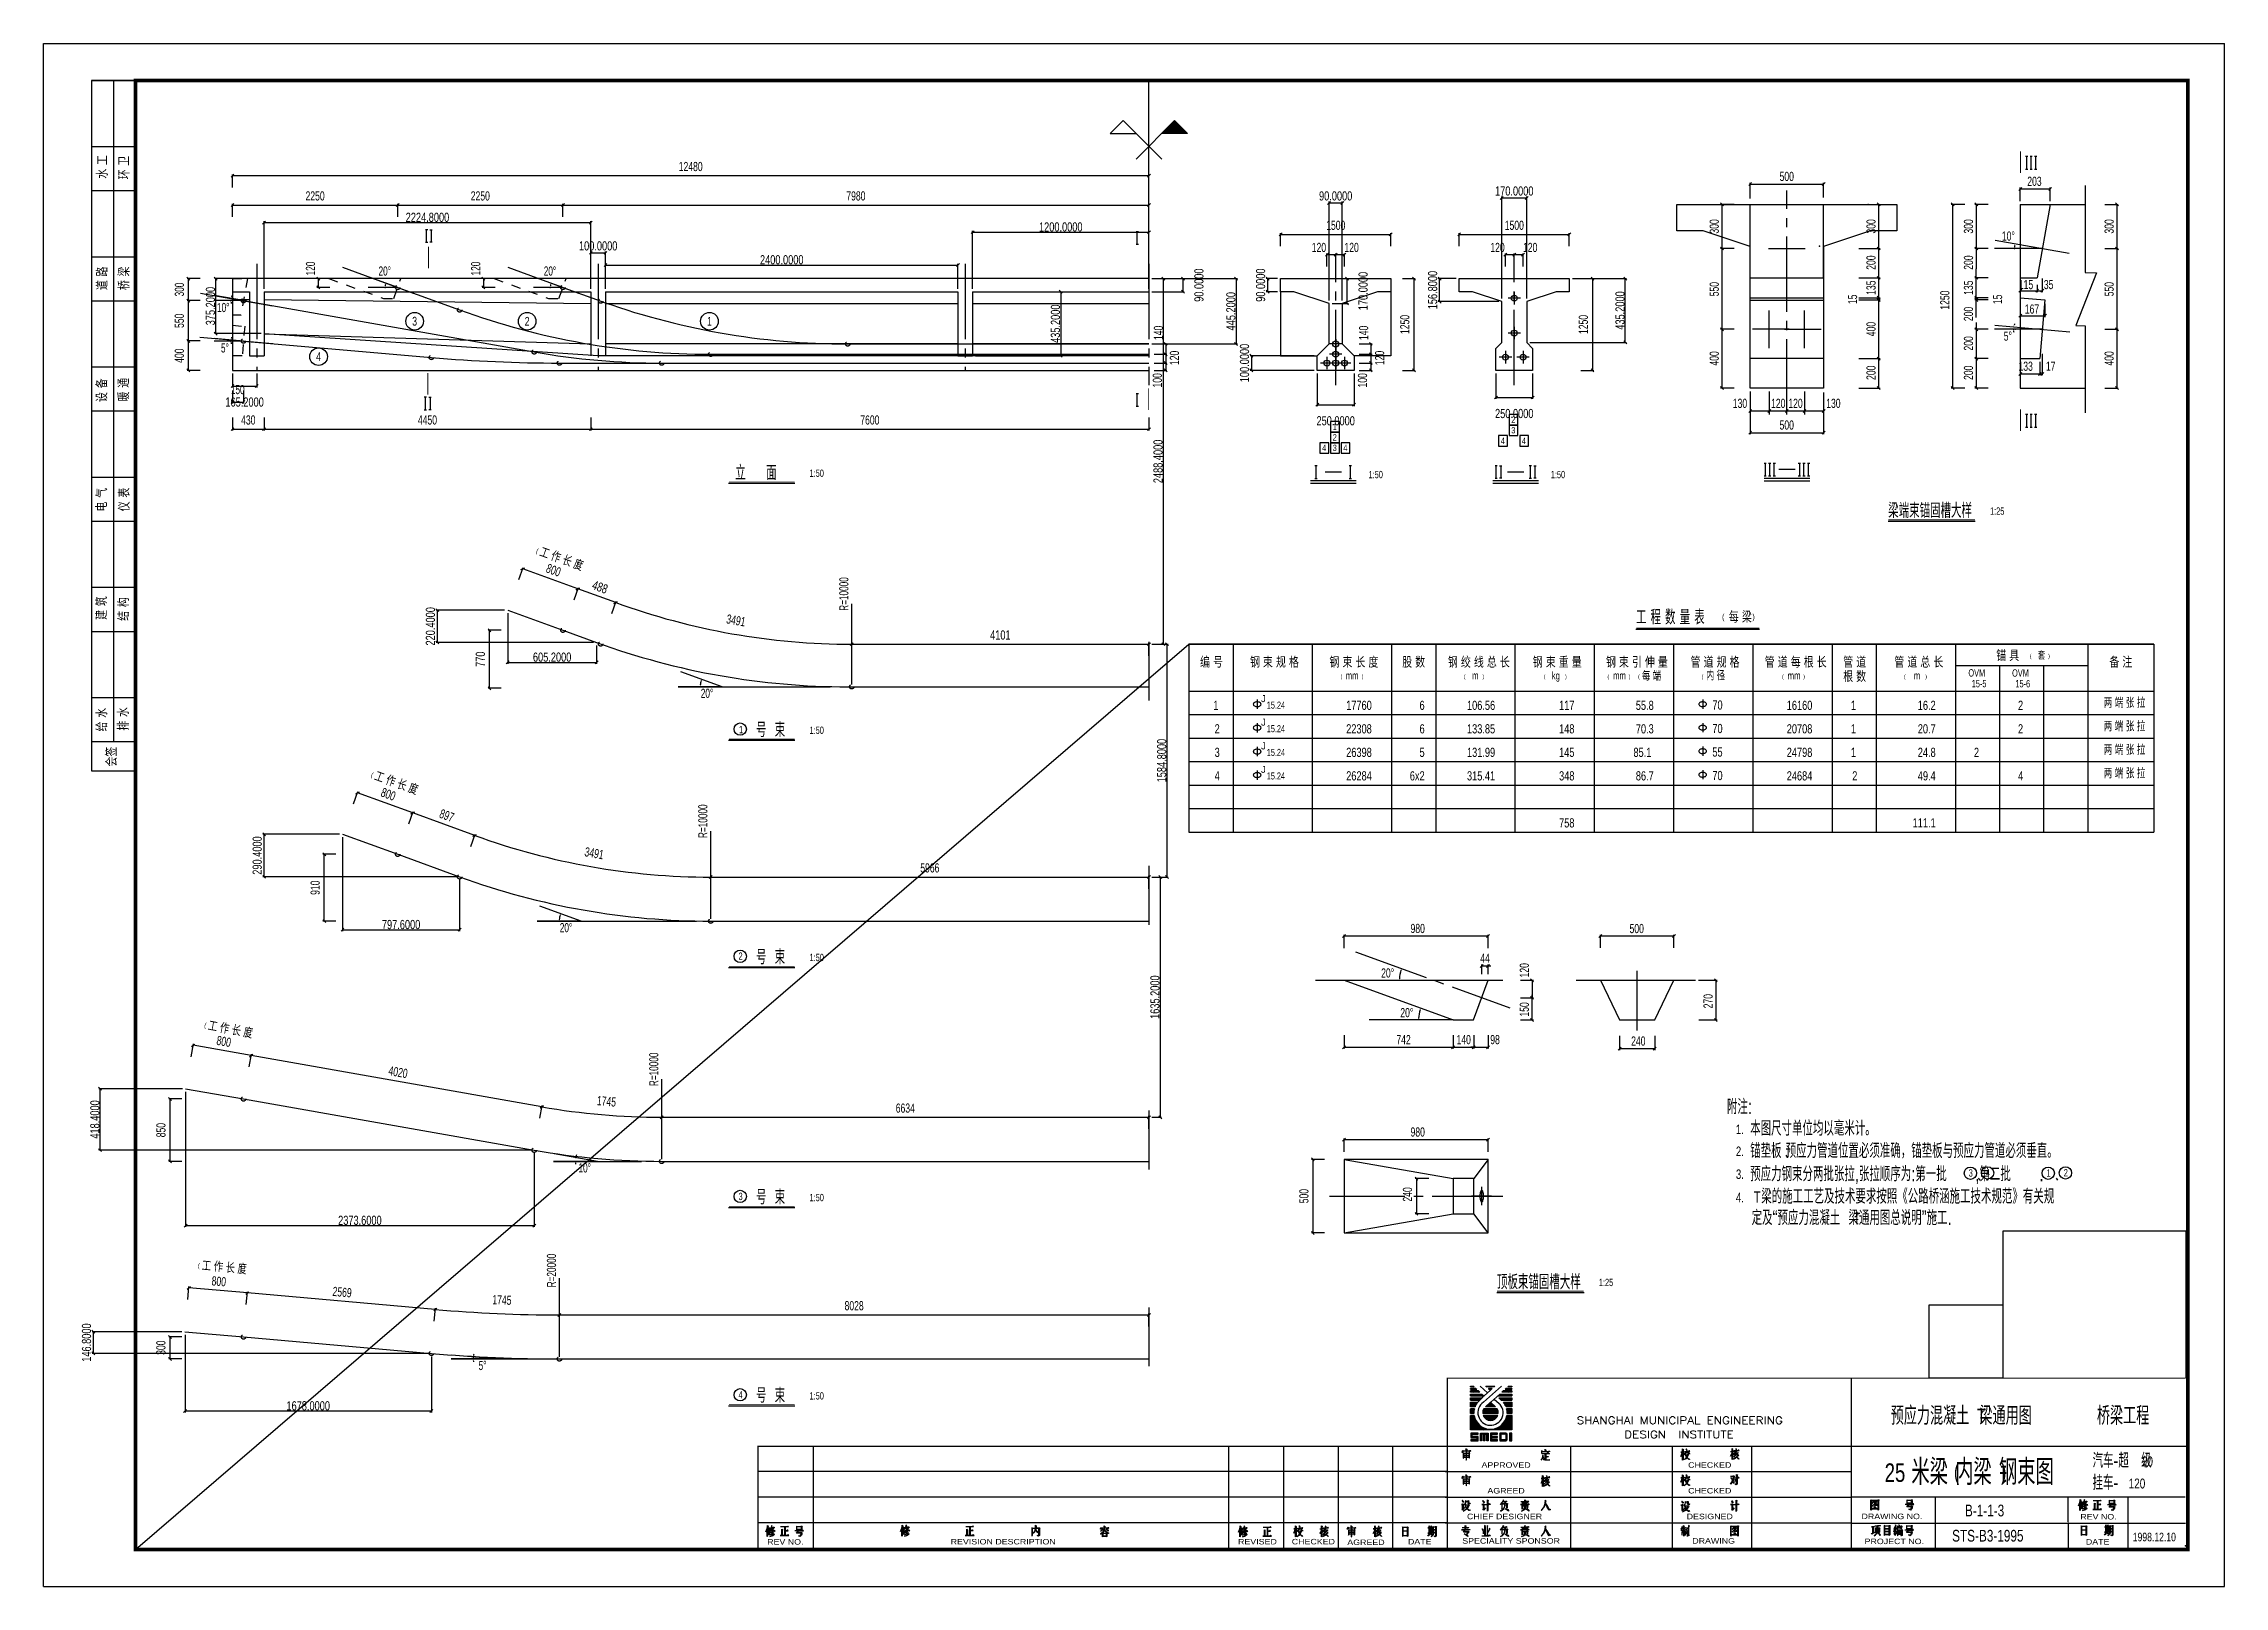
# Model space of a CAD drawing. Extents: x 6 to 303, y -107 to 103.
import ezdxf
from ezdxf.enums import TextEntityAlignment as Align

# ---------------------------------------------------------------- set-up
doc = ezdxf.new("R2010")
doc.units = 0
doc.header["$MEASUREMENT"] = 0
doc.linetypes.add('DD1', pattern=[2.5, 1.25, -1.25])
doc.linetypes.add('DD2', pattern=[14, 10.25, -1.25, 1.25, -1.25])
doc.layers.get('0').update_dxf_attribs({"linetype": 'CONTINUOUS'})
doc.layers.get('DEFPOINTS').update_dxf_attribs({"linetype": 'CONTINUOUS'})
for name, color, linetype in [('1', 1, 'CONTINUOUS'), ('2', 2, 'CONTINUOUS'), ('3', 3, 'DD1'), ('4', 4, 'CONTINUOUS'), ('5', 5, 'CONTINUOUS'), ('6', 6, 'DD2'), ('SMEDI', 2, 'CONTINUOUS')]:
    doc.layers.add(name, color=color, linetype=linetype)
doc.styles.add('SMEDI', font='smsim', dxfattribs={"width": 0.75, "bigfont": 'smfs'})
doc.styles.add('SMEDI1', font='COMPLEX', dxfattribs={"width": 1.2, "bigfont": 'SMFS'})
doc.styles.get("Standard").update_dxf_attribs({"font": 'smsim', "width": 0.75, "bigfont": 'smfs'})
doc.dimstyles.get("Standard").update_dxf_attribs({"dimtxt": 0.18, "dimasz": 0.18, "dimexe": 0.18, "dimexo": 0.0625, "dimgap": 0.09, "dimtad": 0, "dimtih": 1, "dimtoh": 1, "dimdec": 4, "dimzin": 0, "dimdsep": 46, "dimtxsty": 'Standard', "dimcen": 0.09, "dimadec": 0, "dimazin": 0, "dimtfac": 1, "dimtdec": 4, "dimtofl": 0, "dimtmove": 0, "dimatfit": 3, "dimfxl": 1, "dimtolj": 1, "dimtzin": 0, "dimarcsym": 0})

msp = doc.modelspace()

# ---------------------------------------------------------------- texts
at = {"layer": '1', "color": 1, "style": 'SMEDI', "width": 0.75}
for tag, p in [('3', (56.6033521, 65.1271017)), ('2', (71.9263977, 65.1271017)), ('1', (96.7538478, 65.1271017)), ('4', (43.5189297, 60.3067979))]:
    msp.add_attdef(tag, text='', height=1.2, dxfattribs=at).set_placement(p, align=Align.MIDDLE)
at = {"layer": '2', "color": 2, "linetype": 'ByBlock'}
for s, width, p in [('500', 0.7, (243.4722542, 84.8410329)), ('203', 0.7, (277.208209, 84.1792929)), ('10%%d', 0.7, (273.6580838, 76.7249851)), ('120', 0.7, (179.7620032, 75.1741432)), ('120', 0.7, (184.2141182, 75.1741432)), ('120', 0.7, (204.0818953, 75.1741432)), ('120', 0.7, (208.5340103, 75.1741432)), ('20%%D', 0.67, (52.5350756, 71.9641807)), ('115', 0.7, (276.0613048, 70.121074)), ('35', 0.7, (279.135649, 70.121074)), ('10%%D', 0.67, (30.5369221, 67.0029363)), ('167', 0.7, (276.8704839, 66.7828347)), ('5%%d', 0.7, (273.5856917, 63.1061397)), ('5%%d', 0.67, (30.7631483, 61.5029363)), ('133', 0.7, (276.0107995, 59.0070654)), ('17', 0.7, (279.4202684, 59.0070654)), ('150', 0.67, (32.5131164, 55.8298434)), ('130', 0.7, (237.1017482, 53.957164)), ('120', 0.7, (242.3139804, 53.957164)), ('120', 0.7, (244.6667241, 53.957164)), ('130', 0.7, (249.8246622, 53.957164)), ('500', 0.7, (243.4722542, 51.0021587)), ('20%%D', 0.67, (96.4227946, 14.4861109)), ('20%%D', 0.67, (77.2197675, -17.4138891)), ('980', 0.7, (193.2137899, -17.5279186)), ('20%%D', 0.7, (189.1160053, -23.5843452)), ('44', 0.7, (202.3854351, -21.5761254)), ('20%%D', 0.7, (191.7297515, -28.9843452)), ('742', 0.7, (191.2863499, -32.6544864)), ('140', 0.7, (199.4757077, -32.6544864)), ('98', 0.7, (203.7468424, -32.6544864)), ('980', 0.7, (193.2137899, -45.2337716)), ('10%%D', 0.67, (79.767481, -50.1138891)), ('5%%D', 0.67, (65.8517424, -77.0125517))]:
    msp.add_text(s, height=1.25, dxfattribs=dict(at, width=width)).set_placement(p, align=Align.MIDDLE_CENTER)
for s, rotation, width, p in [('300', 90, 0.7, (233.595399, 78.0359117)), ('300', 90, 0.7, (254.9454965, 78.0358858)), ('300', 90, 0.7, (268.2194194, 78.0359117)), ('300', 90, 0.7, (287.3777716, 78.0359376)), ('120', 90, 0.67, (42.4177395, 72.309946)), ('200', 90, 0.7, (254.9454965, 73.1095781)), ('200', 90, 0.7, (268.2194194, 73.1144557)), ('300', 90, 0.67, (24.5640344, 69.4459251)), ('550', 90, 0.7, (233.595399, 69.4962796)), ('15', 90, 0.7, (252.4298705, 68.1090108)), ('135', 90, 0.7, (254.9454965, 69.6950361)), ('1250', 90, 0.7, (264.999859, 68.0020078)), ('135', 90, 0.7, (268.2194194, 69.695062)), ('15', 90, 0.7, (272.1838686, 68.1090108)), ('550', 90, 0.7, (287.3777716, 69.4963055)), ('200', 90, 0.7, (268.2194194, 66.1144557)), ('400', 90, 0.7, (254.9454965, 64.0653016)), ('200', 90, 0.7, (268.2194194, 62.1144557)), ('400', 90, 0.7, (233.595399, 60.0653275)), ('400', 90, 0.7, (287.3777716, 60.0653275)), ('200', 90, 0.7, (254.9454965, 58.1144298)), ('200', 90, 0.7, (268.2194194, 58.1144557)), ('R=10000', 90, 0.67, (115.0547149, 27.9960339)), ('3491', 350, 0.7, (100.3703079, 24.4080132)), ('R=10000', 90, 0.67, (95.8516878, -2.9318706)), ('3491', 350, 0.7, (81.0597115, -7.2862775)), ('120', 90, 0.7, (207.73181, -23.2194456)), ('270', 90, 0.7, (232.7594038, -27.4270003)), ('150', 90, 0.7, (207.73181, -28.5477042)), ('R=10000', 90, 0.67, (89.171707, -36.7079366)), ('1745', 355, 0.7, (82.7337791, -41.0581304)), ('R=20000', 90, 0.67, (75.2392907, -64.0927055)), ('1745', 358, 0.7, (68.4906307, -68.099737)), ('300', 90, 0.7, (22.0420407, -74.5945762))]:
    msp.add_text(s, height=1.25, rotation=rotation, dxfattribs=dict(at, width=width)).set_placement(p, align=Align.MIDDLE_CENTER)
at = {"layer": '2', "style": 'SMEDI', "width": 0.75}
for s, height, p in [('OVM', 1, (270.4951715, 16.7582437)), ('15-5', 1, (270.6689125, 15.3006734)), ('OVM', 1, (276.4462097, 16.7475991)), ('15-6', 1, (276.6199508, 15.2900288)), ('1', 1.25, (166.0717865, 12.2222134)), ('17760', 1.25, (186.9590644, 12.2222134)), ('6', 1.25, (194.1590644, 12.2222134)), ('106.56', 1.25, (203.7590644, 12.2222134)), ('1', 1.25, (252.8999011, 12.2222134)), ('16.2', 1.25, (263.7590644, 12.2222134)), ('2', 1.25, (275.6675627, 12.2222134)), ('2', 1.25, (166.2545155, 9.0222134)), ('22308', 1.25, (186.9590644, 9.0222134)), ('6', 1.25, (194.1590644, 9.0222134)), ('133.85', 1.25, (203.7590644, 9.0222134)), ('1', 1.25, (252.8999011, 9.0222134)), ('20.7', 1.25, (263.7590644, 9.0222134)), ('2', 1.25, (275.6675627, 9.0222134)), ('3', 1.25, (166.2545155, 5.8222134)), ('26398', 1.25, (186.9590644, 5.8222134)), ('5', 1.25, (194.1590644, 5.8222134)), ('131.99', 1.25, (203.7590644, 5.8222134)), ('1', 1.25, (252.8999011, 5.8222134)), ('24.8', 1.25, (263.7590644, 5.8222134)), ('2', 1.25, (269.6675627, 5.8222134)), ('4', 1.25, (166.2545155, 2.6222134)), ('26284', 1.25, (186.9590644, 2.6222134)), ('6x2', 1.25, (194.1590644, 2.6222134)), ('315.41', 1.25, (203.7590644, 2.6222134)), ('2', 1.25, (253.0896116, 2.6222134)), ('49.4', 1.25, (263.7590644, 2.6222134)), ('4', 1.25, (275.6675627, 2.6222134)), ('758', 1.25, (214.5590644, -3.7777866)), ('111.1', 1.25, (263.7590644, -3.7777866))]:
    msp.add_text(s, height=height, dxfattribs=at).set_placement(p, align=Align.RIGHT)
at = {"layer": '2', "width": 0.75}
for s, p in [('117', (214.5590644, 12.2222134)), ('55.8', (225.3590644, 12.2222134)), ('70', (234.7364071, 12.264341)), ('16160', (246.9590644, 12.2222134)), ('148', (214.5590644, 9.0222134)), ('70.3', (225.3590644, 9.0222134)), ('70', (234.7364071, 9.064341)), ('20708', (246.9590644, 9.0222134)), ('145', (214.5590644, 5.8222134)), ('85.1', (225.0320184, 5.8222134)), ('55', (234.7364071, 5.864341)), ('24798', (246.9590644, 5.8222134)), ('348', (214.5590644, 2.6222134)), ('86.7', (225.3590644, 2.6222134)), ('70', (234.7364071, 2.664341)), ('24684', (246.9590644, 2.6222134))]:
    msp.add_text(s, height=1.25, dxfattribs=at).set_placement(p, align=Align.RIGHT)
at = {"layer": '2', "color": 2, "style": 'SMEDI', "width": 0.75}
for s, height, p in [('预应力混凝土  梁通用图', 2.5, (257.6360337, -85.0986163, -11.3095628)), ('T', 2, (269.3612311, -84.8855041, -27.1429507)), ('桥梁工程', 2.5, (285.7207251, -85.0986163, -11.3095628)), ('汽车-超   级', 2, (285.1189115, -90.9533166, -11.3095628)), ('25', 2.52, (256.8083272, -92.8658156, -15.8333879)), ('米梁 内梁 钢束图', 3.5, (260.4409592, -93.2919007, -11.3095628)), ('(', 2.2, (266.2367602, -92.565273, -15.8333879)), (')', 2.2, (272.6561176, -92.565273, -15.8333879)), ('挂车-', 2, (285.1189115, -93.9651775, -11.3095628)), ('20', 1.35, (291.8393806, -90.7467291, -27.1429507)), ('120', 1.35, (290.0429014, -93.75859, -27.1429507)), ('B-1-1-3', 1.6, (267.7415439, -97.5592125, -11.3095628)), ('STS-B3-1995', 1.6, (265.9940069, -100.9902179, -11.3095628))]:
    msp.add_text(s, height=height, dxfattribs=at).set_placement(p)
at = {"layer": '2'}
for p in [(171.8777813, 13.2816698), (171.8777813, 10.0816698), (171.8777813, 6.8447011), (171.8777813, 3.6447011)]:
    msp.add_attdef('J', p, '', height=0.96, dxfattribs=at)
at = {"layer": '2', "width": 0.75}
for p in [(172.6572644, 12.3910542), (172.6572644, 9.1910542), (172.6572644, 5.9540855), (172.6572644, 2.7540855)]:
    msp.add_attdef('15.24', p, '', height=0.96, dxfattribs=at)
at = {"layer": '4', "style": 'SMEDI', "width": 0.75}
for s, height, p in [('立     面', 2, (100.2694587, 43.5034516)), ('1:50', 1, (110.3871151, 43.9422576)), ('1:50', 1, (186.5178581, 43.7584141)), ('1:50', 1, (211.3396506, 43.7584141)), ('梁端束锚固槽大样', 2, (257.2917865, 38.3524091)), ('1:25', 1, (271.161127, 38.7912151)), ('工 程 数 量 表', 2, (222.9380981, 23.8448721)), ('(              )', 0.78, (234.6597413, 24.5118986)), ('每 梁', 1.56, (235.5924699, 24.081453)), ('编 号', 1.5, (163.5676987, 17.9619875)), ('钢 束 规 格', 1.5, (170.3717347, 17.9619875)), ('钢 束 长 度', 1.5, (181.2001097, 17.9619875)), ('股 数', 1.5, (191.1018855, 17.9619875)), ('钢 束 重 量', 1.5, (208.8859939, 17.9619875)), ('钢 束 引 伸 量', 1.5, (218.8529125, 17.9619875)), ('管 道 规 格', 1.5, (230.3832688, 17.9619875)), ('管 道 每 根 长', 1.5, (240.480473, 17.9619875)), ('管 道 ', 1.5, (251.1639684, 17.9619875)), ('管 道 总 长', 1.5, (258.1342958, 17.9619875)), ('锚 具', 1.5, (272.0046021, 18.8694775)), ('(            )', 0.546, (276.5694862, 19.2880976)), ('套', 1.05, (277.6525248, 19.0567976)), ('备 注', 1.5, (287.4081322, 17.9619875)), ('(              )', 0.546, (182.7031132, 16.4900047)), ('mm', 1.05, (183.3963319, 16.3706862)), ('(            )', 0.546, (199.5100736, 16.4900047)), ('m', 1.05, (200.6023973, 16.3706862)), ('(              )', 0.546, (210.3889974, 16.4900047)), ('kg', 1.05, (211.4730759, 16.3706862)), ('(              )', 0.546, (219.0530511, 16.4900047)), ('mm', 1.05, (219.8114141, 16.3706862)), ('(              )', 0.546, (223.2222186, 16.4900047)), ('每 端', 1.155, (223.7695541, 16.2050182)), ('(              )', 0.546, (231.8862723, 16.4900047)), ('内 径', 1.155, (232.4777646, 16.2614338)), ('(              )', 0.546, (242.8303388, 16.4900047)), ('mm', 1.05, (243.5887019, 16.3706862)), ('根 数', 1.5, (251.1639684, 16.0100906)), ('(              )', 0.546, (259.4418694, 16.4900047)), ('m', 1.05, (260.7865206, 16.3706862)), ('两 端 张 拉', 1.2, (286.6338037, 12.5238474)), ('1', 1, (100.7873964, 9.0498953)), ('号  束', 2, (103.0996367, 8.5115611)), ('1:50', 1, (110.3871151, 8.9503671)), ('两 端 张 拉', 1.2, (286.6338037, 9.3238474)), ('两 端 张 拉', 1.2, (286.6338037, 6.1238474)), ('两 端 张 拉', 1.2, (286.6338037, 2.9238474)), ('2', 1, (100.7192019, -21.7898013)), ('号  束', 2, (103.0996367, -22.4123667)), ('1:50', 1, (110.3871151, -21.9735607)), ('附注:', 2, (235.3259949, -42.7984623)), ('1.', 1.3, (236.5483625, -45.5198246)), ('本图尺寸单位均以毫米计。', 2, (238.4917534, -45.7344835)), ('2.', 1.3, (236.5483625, -48.513566)), ('锚垫板 预应力管道位置必须准确，锚垫板与预应力管道必须垂直。', 2, (238.4917534, -48.7834289)), ('3.', 1.3, (236.5483625, -51.6295004)), ('预应力钢束分两批张拉,张拉顺序为:第一批       ,第二批       .', 2, (238.4917534, -51.9452976)), ('3', 1, (268.2510179, -51.3114975)), ('4', 1, (270.5995555, -51.2779887)), ('1', 1, (278.852993, -51.3114975)), ('2', 1, (281.2015307, -51.2779887)), ('号  束', 2, (103.0996367, -55.0933371)), ('T', 1.56, (238.9634993, -54.8695923)), ('梁的施工工艺及技术要求按照《公路桥涵施工技术规范》有关规', 2, (240.0000182, -54.994243)), ('3', 1, (100.7192019, -54.504133)), ('1:50', 1, (110.3871151, -54.6545311)), ('4.', 1.3, (236.5483625, -54.8065316)), ('定及“预应力混凝土  梁通用图总说明”施工.', 2, (238.6928564, -57.9066369)), ('T', 1.56, (252.5378752, -57.7819861)), ('顶板束锚固槽大样', 2, (204.0138012, -66.6480771)), ('1:25', 1, (217.8831417, -66.2092711)), ('号  束', 2, (103.0996367, -82.0936626)), ('4', 1, (100.7192019, -81.5044584)), ('1:50', 1, (110.3871151, -81.6548566))]:
    msp.add_text(s, height=height, dxfattribs=at).set_placement(p)
for s, height, rotation, p in [('(                        )', 0.65, 340.436629054, (73.0921865, 33.6339159)), ('工 作 长 度', 1.3, 340.436629054, (73.4791113, 33.1582498)), ('(                        )', 0.65, 340.436629054, (50.5921865, 3.1339159)), ('工 作 长 度', 1.3, 340.436629054, (50.9791113, 2.6582498)), ('(                        )', 0.65, 349.450026724, (27.9111533, -30.9819434)), ('工 作 长 度', 1.3, 349.450026724, (28.3678206, -31.3911181)), ('(                        )', 0.65, 354.935641294, (27.0644501, -63.7141704)), ('工 作 长 度', 1.3, 354.935641294, (27.5581414, -64.0778156))]:
    msp.add_text(s, height=height, rotation=rotation, dxfattribs=at).set_placement(p)
at = {"layer": 'SMEDI', "style": 'SMEDI', "width": 0.9}
for s, p in [('水 工', (14.8262931, 84.53972, -11.3095628)), ('环 卫', (17.7904925, 84.4407344, -11.3095628)), ('道 路', (14.8105083, 69.3675527, -11.3095628)), ('桥 梁', (17.7747087, 69.3722447, -11.3095628)), ('设 备', (14.7688727, 54.1329061, -11.3095628)), ('暖 通', (17.7314763, 54.2102919, -11.3095628)), ('电 气', (14.7386239, 39.2390908, -11.3095628)), ('仪 表', (17.8120254, 39.2606906, -11.3095628)), ('建 筑', (14.7237755, 24.4845215, -11.3095628)), ('结 构', (17.7187993, 24.3480028, -11.3095628)), (' 给 水', (14.7545989, 8.7887457, -11.3095628)), ('排 水', (17.687032, 9.3944319, -11.3095628)), ('会签', (16.0744013, 4.5052977, -11.3095628))]:
    msp.add_text(s, height=1.5, rotation=90, dxfattribs=at).set_placement(p)
at = {"layer": 'SMEDI', "width": 1.2}
for s, height, style, p in [('SHANGHAI MUNICIPAL ENGINEERING', 1, 'SMEDI1', (228.8954863, -84.9838508, -11.3095628)), ('DESIGN  INSTITUTE', 1, 'SMEDI1', (228.790925, -86.8966886, -11.3095628)), ('APPROVED', 0.75, 'SMEDI', (205.2462064, -90.9411447, -11.3095628)), ('CHECKED', 0.75, 'SMEDI', (232.9865627, -90.9411447, -11.3095628)), ('AGREED', 0.75, 'SMEDI', (205.2462064, -94.4411447, -11.3095628)), ('CHECKED', 0.75, 'SMEDI', (232.9865627, -94.4411447, -11.3095628)), ('CHIEF DESIGNER', 0.75, 'SMEDI', (205.0424255, -97.9411447, -11.3095628)), ('DESIGNED', 0.75, 'SMEDI', (232.9865627, -97.9411447, -11.3095628)), ('DRAWING NO.', 0.75, 'SMEDI', (257.797159, -97.9332905, -11.3095628)), ('REV NO.', 0.75, 'SMEDI', (285.9295424, -97.9791963, -11.3095628)), ('REV NO.', 0.75, 'SMEDI', (107.0889433, -101.4023949, -11.3095628)), ('REVISION DESCRIPTION', 0.75, 'SMEDI', (136.7585163, -101.3764781, -11.3095628)), ('REVISED', 0.75, 'SMEDI', (171.3854756, -101.3764787, -11.3095628)), ('CHECKED', 0.75, 'SMEDI', (179.0035566, -101.3694903, -11.3095628)), ('AGREED', 0.75, 'SMEDI', (186.1665399, -101.4603515, -11.3095628)), ('DATE', 0.75, 'SMEDI', (193.4896803, -101.3764787, -11.3095628)), ('SPECIALITY SPONSOR', 0.75, 'SMEDI', (205.9330892, -101.2694145, -11.3095628)), ('DRAWING', 0.75, 'SMEDI', (233.5135664, -101.2694139, -11.3095628)), ('PROJECT NO.', 0.75, 'SMEDI', (258.1197408, -101.3339983, -11.3095628)), ('DATE', 0.75, 'SMEDI', (285.8171896, -101.3982488, -11.3095628))]:
    msp.add_text(s, height=height, dxfattribs=dict(at, style=style)).set_placement(p, align=Align.CENTER)

# ---------------------------------------------------------------- blocks, each defined once
blk = doc.blocks.new('*D29')
at = {"color": 0, "linetype": 'ByBlock', "transparency": 16777216}
for p, q in [((76.6, 80.74), (77, 81.14)), ((76.8, 79.35), (76.8, 81.12)), ((76.8, 80.94), (156.6, 80.94)), ((156.4, 80.74), (156.8, 81.14)), ((156.6, 79.35), (156.6, 81.12))]:
    blk.add_line(p, q, dxfattribs=at)
at = {"layer": 'DEFPOINTS', "color": 0, "linetype": 'ByBlock', "transparency": 16777216}
for p in [(156.6, 80.94), (76.8, 78.94), (156.6, 78.94)]:
    blk.add_point(p, dxfattribs=at)
at = {"color": 0, "linetype": 'ByBlock', "transparency": 16777216, "width": 0.7}
blk.add_text('7980', height=1.25, dxfattribs=at).set_placement((116.7, 82.19), align=Align.MIDDLE_CENTER)
blk = doc.blocks.new('*D28')
at = {"color": 0, "linetype": 'ByBlock', "transparency": 16777216}
for p, q in [((54.1, 80.74), (54.5, 81.14)), ((54.3, 79.35), (54.3, 81.12)), ((54.3, 80.94), (76.8, 80.94)), ((76.6, 80.74), (77, 81.14)), ((76.8, 79.35), (76.8, 81.12))]:
    blk.add_line(p, q, dxfattribs=at)
at = {"layer": 'DEFPOINTS', "color": 0, "linetype": 'ByBlock', "transparency": 16777216}
for p in [(76.8, 80.94), (54.3, 78.94), (76.8, 78.94)]:
    blk.add_point(p, dxfattribs=at)
at = {"color": 0, "linetype": 'ByBlock', "transparency": 16777216, "width": 0.7}
blk.add_text('2250', height=1.25, dxfattribs=at).set_placement((65.55, 82.19), align=Align.MIDDLE_CENTER)
blk = doc.blocks.new('*D27')
at = {"color": 0, "linetype": 'ByBlock', "transparency": 16777216}
for p, q in [((31.6, 80.74), (32, 81.14)), ((31.8, 79.35), (31.8, 81.12)), ((31.8, 80.94), (54.3, 80.94)), ((54.1, 80.74), (54.5, 81.14)), ((54.3, 79.35), (54.3, 81.12))]:
    blk.add_line(p, q, dxfattribs=at)
at = {"layer": 'DEFPOINTS', "color": 0, "linetype": 'ByBlock', "transparency": 16777216}
for p in [(54.3, 80.94), (31.8, 78.94), (54.3, 78.94)]:
    blk.add_point(p, dxfattribs=at)
at = {"color": 0, "linetype": 'ByBlock', "transparency": 16777216, "width": 0.7}
blk.add_text('2250', height=1.25, dxfattribs=at).set_placement((43.05, 82.19), align=Align.MIDDLE_CENTER)
blk = doc.blocks.new('*D26')
at = {"color": 0, "linetype": 'ByBlock', "transparency": 16777216}
for p, q in [((31.6, 84.74), (32, 85.14)), ((31.8, 83.35), (31.8, 85.12)), ((156.6, 84.94), (31.8, 84.94)), ((156.4, 84.74), (156.8, 85.14)), ((156.6, 83.35), (156.6, 85.12))]:
    blk.add_line(p, q, dxfattribs=at)
at = {"layer": 'DEFPOINTS', "color": 0, "linetype": 'ByBlock', "transparency": 16777216}
for p in [(31.8, 84.94), (31.8, 82.94), (156.6, 82.94)]:
    blk.add_point(p, dxfattribs=at)
at = {"color": 0, "linetype": 'ByBlock', "transparency": 16777216, "width": 0.7}
blk.add_text('12480', height=1.25, dxfattribs=at).set_placement((94.2, 86.19), align=Align.MIDDLE_CENTER)
blk = doc.blocks.new('*D5')
at = {"color": 0, "linetype": 'ByBlock', "transparency": 16777216}
for p, q in [((10.2, 75.3), (9.8, 75.7)), ((11.58, 75.5), (9.82, 75.5)), ((10, 72.5), (10, 75.5)), ((10.2, 72.3), (9.8, 72.7)), ((11.58, 72.5), (9.82, 72.5))]:
    blk.add_line(p, q, dxfattribs=at)
at = {"layer": 'DEFPOINTS', "color": 0, "linetype": 'ByBlock', "transparency": 16777216}
for p in [(10, 75.5), (12, 75.5), (12, 72.5)]:
    blk.add_point(p, dxfattribs=at)
blk = doc.blocks.new('*D34')
at = {"color": 0, "linetype": 'ByBlock', "transparency": 16777216}
for p, q in [((26, 67.74), (25.6, 68.14)), ((27.38, 67.94), (25.62, 67.94)), ((25.8, 62.44), (25.8, 67.94)), ((26, 62.24), (25.6, 62.64)), ((27.38, 62.44), (25.62, 62.44))]:
    blk.add_line(p, q, dxfattribs=at)
at = {"layer": 'DEFPOINTS', "color": 0, "linetype": 'ByBlock', "transparency": 16777216}
for p in [(25.8, 67.94), (27.8, 67.94), (27.8, 62.44)]:
    blk.add_point(p, dxfattribs=at)
at = {"color": 0, "linetype": 'ByBlock', "transparency": 16777216, "width": 0.7}
blk.add_text('550', height=1.25, rotation=90, dxfattribs=at).set_placement((24.55, 65.19), align=Align.MIDDLE_CENTER)
blk = doc.blocks.new('*D6')
at = {"color": 0, "linetype": 'ByBlock', "transparency": 16777216}
for p, q in [((16, 62.58), (16, 60.82)), ((17.5, 62.58), (17.5, 60.82)), ((15.8, 60.8), (16.2, 61.2)), ((16, 61), (17.5, 61)), ((17.3, 60.8), (17.7, 61.2))]:
    blk.add_line(p, q, dxfattribs=at)
at = {"layer": 'DEFPOINTS', "color": 0, "linetype": 'ByBlock', "transparency": 16777216}
for p in [(16, 63), (17.5, 63), (17.5, 61)]:
    blk.add_point(p, dxfattribs=at)
blk = doc.blocks.new('*D35')
at = {"color": 0, "linetype": 'ByBlock', "transparency": 16777216}
for p, q in [((26, 62.24), (25.6, 62.64)), ((27.38, 62.44), (25.62, 62.44)), ((25.8, 58.44), (25.8, 62.44)), ((26, 58.24), (25.6, 58.64)), ((27.38, 58.44), (25.62, 58.44))]:
    blk.add_line(p, q, dxfattribs=at)
at = {"layer": 'DEFPOINTS', "color": 0, "linetype": 'ByBlock', "transparency": 16777216}
for p in [(25.8, 62.44), (27.8, 62.44), (27.8, 58.44)]:
    blk.add_point(p, dxfattribs=at)
at = {"color": 0, "linetype": 'ByBlock', "transparency": 16777216, "width": 0.7}
blk.add_text('400', height=1.25, rotation=90, dxfattribs=at).set_placement((24.55, 60.44), align=Align.MIDDLE_CENTER)
blk = doc.blocks.new('*D32')
at = {"color": 0, "linetype": 'ByBlock', "transparency": 16777216}
for p, q in [((31.6, 50.24), (32, 50.64)), ((31.8, 52.02), (31.8, 50.26)), ((35.9, 50.24), (36.3, 50.64)), ((36.1, 52.02), (36.1, 50.26)), ((31.8, 50.44), (36.1, 50.44))]:
    blk.add_line(p, q, dxfattribs=at)
at = {"layer": 'DEFPOINTS', "color": 0, "linetype": 'ByBlock', "transparency": 16777216}
for p in [(31.8, 52.44), (36.1, 52.44), (36.1, 50.44)]:
    blk.add_point(p, dxfattribs=at)
at = {"color": 0, "linetype": 'ByBlock', "transparency": 16777216, "width": 0.7}
blk.add_text('430', height=1.25, dxfattribs=at).set_placement((33.95, 51.69), align=Align.MIDDLE_CENTER)
blk = doc.blocks.new('*D31')
at = {"color": 0, "linetype": 'ByBlock', "transparency": 16777216}
for p, q in [((35.9, 50.24), (36.3, 50.64)), ((36.1, 52.02), (36.1, 50.26)), ((80.4, 50.24), (80.8, 50.64)), ((80.6, 52.02), (80.6, 50.26)), ((36.1, 50.44), (80.6, 50.44))]:
    blk.add_line(p, q, dxfattribs=at)
at = {"layer": 'DEFPOINTS', "color": 0, "linetype": 'ByBlock', "transparency": 16777216}
for p in [(36.1, 52.44), (80.6, 52.44), (80.6, 50.44)]:
    blk.add_point(p, dxfattribs=at)
at = {"color": 0, "linetype": 'ByBlock', "transparency": 16777216, "width": 0.7}
blk.add_text('4450', height=1.25, dxfattribs=at).set_placement((58.35, 51.69), align=Align.MIDDLE_CENTER)
blk = doc.blocks.new('*D30')
at = {"color": 0, "linetype": 'ByBlock', "transparency": 16777216}
for p, q in [((80.4, 50.24), (80.8, 50.64)), ((80.6, 52.02), (80.6, 50.26)), ((156.4, 50.24), (156.8, 50.64)), ((156.6, 52.02), (156.6, 50.26)), ((80.6, 50.44), (156.6, 50.44))]:
    blk.add_line(p, q, dxfattribs=at)
at = {"layer": 'DEFPOINTS', "color": 0, "linetype": 'ByBlock', "transparency": 16777216}
for p in [(80.6, 52.44), (156.6, 52.44), (156.6, 50.44)]:
    blk.add_point(p, dxfattribs=at)
at = {"color": 0, "linetype": 'ByBlock', "transparency": 16777216, "width": 0.7}
blk.add_text('7600', height=1.25, dxfattribs=at).set_placement((118.6, 51.69), align=Align.MIDDLE_CENTER)
blk = doc.blocks.new('TI_CL')
for p, q in [((-20, 20), (-30, 10)), ((10, -10), (-20, 20)), ((-10, -10), (20, 20)), ((20, 20), (30, 10)), ((-30, 10), (-10, 10)), ((30, 10), (10, 10))]:
    blk.add_line(p, q)
blk.add_solid([(10, 10), (20, 20), (30, 10)])
blk = doc.blocks.new('*D16')
at = {"color": 0, "linetype": 'ByBlock', "transparency": 16777216}
for p, q in [((70.79, 25.69), (71.39, 27.34)), ((71.08, 27.05), (71.59, 27.29)), ((78.85, 24.44), (71.33, 27.17)), ((78.31, 22.95), (78.91, 24.61)), ((78.59, 24.32), (79.11, 24.56))]:
    blk.add_line(p, q, dxfattribs=at)
at = {"layer": 'DEFPOINTS', "color": 0, "linetype": 'ByBlock', "transparency": 16777216}
for p in [(71.33, 27.17), (70.65, 25.29), (78.17, 22.56)]:
    blk.add_point(p, dxfattribs=at)
at = {"color": 0, "linetype": 'ByBlock', "transparency": 16777216, "width": 0.7}
blk.add_text('800', height=1.25, rotation=340, dxfattribs=at).set_placement((75.52, 26.98), align=Align.MIDDLE_CENTER)
blk = doc.blocks.new('TI_02')
blk.add_line((0, 0), (15, 0))
blk.add_solid([(0, 0), (5.5, 0.4), (5.5, -0.4)])
blk = doc.blocks.new('*D53')
at = {"color": 0, "linetype": 'ByBlock', "transparency": 16777216}
for p, q in [((67, 22.87), (66.6, 23.27)), ((68.38, 23.07), (66.62, 23.07)), ((66.8, 15.17), (66.8, 23.07)), ((67, 14.97), (66.6, 15.37)), ((68.38, 15.17), (66.62, 15.17))]:
    blk.add_line(p, q, dxfattribs=at)
at = {"layer": 'DEFPOINTS', "color": 0, "linetype": 'ByBlock', "transparency": 16777216}
for p in [(66.8, 23.07), (68.8, 23.07), (68.8, 15.17)]:
    blk.add_point(p, dxfattribs=at)
at = {"color": 0, "linetype": 'ByBlock', "transparency": 16777216, "style": 'SMEDI', "width": 0.75}
blk.add_text('770', height=1.25, rotation=90, dxfattribs=at).set_placement((65.55, 19.12), align=Align.MIDDLE_CENTER)
blk = doc.blocks.new('*D52')
at = {"color": 0, "linetype": 'ByBlock', "transparency": 16777216}
for p, q in [((115.94, 20.97), (116.34, 21.37)), ((116.14, 19.59), (116.14, 21.35)), ((116.14, 21.17), (156.6, 21.17)), ((156.4, 20.97), (156.8, 21.37)), ((156.6, 19.59), (156.6, 21.35))]:
    blk.add_line(p, q, dxfattribs=at)
at = {"layer": 'DEFPOINTS', "color": 0, "linetype": 'ByBlock', "transparency": 16777216}
for p in [(156.6, 21.17), (116.14, 19.17), (156.6, 19.17)]:
    blk.add_point(p, dxfattribs=at)
at = {"color": 0, "linetype": 'ByBlock', "transparency": 16777216, "style": 'SMEDI', "width": 0.75}
blk.add_text('4101', height=1.25, dxfattribs=at).set_placement((136.37, 22.42), align=Align.MIDDLE_CENTER)
blk = doc.blocks.new('*D51')
at = {"color": 0, "linetype": 'ByBlock', "transparency": 16777216}
for p, q in [((78.31, 27.22), (78.91, 28.88)), ((78.59, 28.59), (79.11, 28.83)), ((83.99, 26.84), (78.85, 28.71)), ((83.44, 25.35), (84.05, 27.01)), ((83.73, 26.72), (84.24, 26.96))]:
    blk.add_line(p, q, dxfattribs=at)
at = {"layer": 'DEFPOINTS', "color": 0, "linetype": 'ByBlock', "transparency": 16777216}
for p in [(78.17, 26.83), (78.85, 28.71), (83.3, 24.96)]:
    blk.add_point(p, dxfattribs=at)
at = {"color": 0, "linetype": 'ByBlock', "transparency": 16777216, "style": 'SMEDI', "width": 0.75}
blk.add_text('488', height=1.25, rotation=340, dxfattribs=at).set_placement((81.85, 28.95), align=Align.MIDDLE_CENTER)
blk = doc.blocks.new('*D17')
at = {"color": 0, "linetype": 'ByBlock', "transparency": 16777216}
for p, q in [((48.29, -4.81), (48.89, -3.16)), ((48.58, -3.45), (49.09, -3.21)), ((56.35, -6.06), (48.83, -3.33)), ((55.81, -7.55), (56.41, -5.89)), ((56.09, -6.18), (56.61, -5.94))]:
    blk.add_line(p, q, dxfattribs=at)
at = {"layer": 'DEFPOINTS', "color": 0, "linetype": 'ByBlock', "transparency": 16777216}
for p in [(48.15, -5.21), (48.83, -3.33), (55.67, -7.94)]:
    blk.add_point(p, dxfattribs=at)
at = {"color": 0, "linetype": 'ByBlock', "transparency": 16777216, "width": 0.7}
blk.add_text('800', height=1.25, rotation=340, dxfattribs=at).set_placement((53.02, -3.52), align=Align.MIDDLE_CENTER)
blk = doc.blocks.new('*D36')
at = {"color": 0, "linetype": 'ByBlock', "transparency": 16777216}
for p, q in [((44.5, -11.9), (44.1, -11.5)), ((45.88, -11.7), (44.12, -11.7)), ((44.3, -20.8), (44.3, -11.7)), ((44.5, -21), (44.1, -20.6)), ((45.88, -20.8), (44.12, -20.8))]:
    blk.add_line(p, q, dxfattribs=at)
at = {"layer": 'DEFPOINTS', "color": 0, "linetype": 'ByBlock', "transparency": 16777216}
for p in [(44.3, -11.7), (46.3, -11.7), (46.3, -20.8)]:
    blk.add_point(p, dxfattribs=at)
at = {"color": 0, "linetype": 'ByBlock', "transparency": 16777216, "width": 0.7}
blk.add_text('910', height=1.25, rotation=90, dxfattribs=at).set_placement((43.05, -16.25), align=Align.MIDDLE_CENTER)
blk = doc.blocks.new('*D19')
at = {"color": 0, "linetype": 'ByBlock', "transparency": 16777216}
for p, q in [((96.73, -15), (97.13, -14.6)), ((96.93, -16.38), (96.93, -14.62)), ((96.93, -14.8), (156.6, -14.8)), ((156.4, -15), (156.8, -14.6)), ((156.6, -16.38), (156.6, -14.62))]:
    blk.add_line(p, q, dxfattribs=at)
at = {"layer": 'DEFPOINTS', "color": 0, "linetype": 'ByBlock', "transparency": 16777216}
for p in [(156.6, -14.8), (96.93, -16.8), (156.6, -16.8)]:
    blk.add_point(p, dxfattribs=at)
at = {"color": 0, "linetype": 'ByBlock', "transparency": 16777216, "width": 0.7}
blk.add_text('5966', height=1.25, dxfattribs=at).set_placement((126.77, -13.55), align=Align.MIDDLE_CENTER)
blk = doc.blocks.new('*D18')
at = {"color": 0, "linetype": 'ByBlock', "transparency": 16777216}
for p, q in [((55.81, -7.55), (56.41, -5.89)), ((56.09, -6.18), (56.61, -5.94)), ((64.78, -9.13), (56.35, -6.06)), ((64.24, -10.62), (64.84, -8.96)), ((64.53, -9.25), (65.04, -9.01))]:
    blk.add_line(p, q, dxfattribs=at)
at = {"layer": 'DEFPOINTS', "color": 0, "linetype": 'ByBlock', "transparency": 16777216}
for p in [(55.67, -7.94), (56.35, -6.06), (64.1, -11.01)]:
    blk.add_point(p, dxfattribs=at)
at = {"color": 0, "linetype": 'ByBlock', "transparency": 16777216, "width": 0.7}
blk.add_text('897', height=1.25, rotation=340, dxfattribs=at).set_placement((60.99, -6.42), align=Align.MIDDLE_CENTER)
blk = doc.blocks.new('*D20')
at = {"color": 0, "linetype": 'ByBlock', "transparency": 16777216}
for p, q in [((26.19, -39.26), (26.49, -37.52)), ((26.23, -37.86), (26.69, -37.54)), ((34.34, -39.09), (26.46, -37.7)), ((34.06, -40.65), (34.37, -38.91)), ((34.11, -39.25), (34.57, -38.93))]:
    blk.add_line(p, q, dxfattribs=at)
at = {"layer": 'DEFPOINTS', "color": 0, "linetype": 'ByBlock', "transparency": 16777216}
for p in [(26.46, -37.7), (26.11, -39.67), (33.99, -41.06)]:
    blk.add_point(p, dxfattribs=at)
at = {"color": 0, "linetype": 'ByBlock', "transparency": 16777216, "width": 0.7}
blk.add_text('800', height=1.25, rotation=350, dxfattribs=at).set_placement((30.62, -37.17), align=Align.MIDDLE_CENTER)
blk = doc.blocks.new('*D37')
at = {"color": 0, "linetype": 'ByBlock', "transparency": 16777216}
for p, q in [((23.5, -45.2), (23.1, -44.8)), ((24.88, -45), (23.12, -45)), ((23.3, -53.5), (23.3, -45)), ((23.5, -53.7), (23.1, -53.3)), ((24.88, -53.5), (23.12, -53.5))]:
    blk.add_line(p, q, dxfattribs=at)
at = {"layer": 'DEFPOINTS', "color": 0, "linetype": 'ByBlock', "transparency": 16777216}
for p in [(23.3, -45), (25.3, -45), (25.3, -53.5)]:
    blk.add_point(p, dxfattribs=at)
at = {"color": 0, "linetype": 'ByBlock', "transparency": 16777216, "width": 0.7}
blk.add_text('850', height=1.25, rotation=90, dxfattribs=at).set_placement((22.05, -49.25), align=Align.MIDDLE_CENTER)
blk = doc.blocks.new('*D22')
at = {"color": 0, "linetype": 'ByBlock', "transparency": 16777216}
for p, q in [((90.05, -47.7), (90.45, -47.3)), ((90.25, -49.08), (90.25, -47.32)), ((90.25, -47.5), (156.6, -47.5)), ((156.4, -47.7), (156.8, -47.3)), ((156.6, -49.08), (156.6, -47.32))]:
    blk.add_line(p, q, dxfattribs=at)
at = {"layer": 'DEFPOINTS', "color": 0, "linetype": 'ByBlock', "transparency": 16777216}
for p in [(156.6, -47.5), (90.25, -49.5), (156.6, -49.5)]:
    blk.add_point(p, dxfattribs=at)
at = {"color": 0, "linetype": 'ByBlock', "transparency": 16777216, "width": 0.7}
blk.add_text('6634', height=1.25, dxfattribs=at).set_placement((123.43, -46.25), align=Align.MIDDLE_CENTER)
blk = doc.blocks.new('*D21')
at = {"color": 0, "linetype": 'ByBlock', "transparency": 16777216}
for p, q in [((34.06, -40.65), (34.37, -38.91)), ((34.11, -39.25), (34.57, -38.93)), ((73.93, -46.07), (34.34, -39.09)), ((73.65, -47.63), (73.96, -45.89)), ((73.7, -46.23), (74.16, -45.91))]:
    blk.add_line(p, q, dxfattribs=at)
at = {"layer": 'DEFPOINTS', "color": 0, "linetype": 'ByBlock', "transparency": 16777216}
for p in [(33.99, -41.06), (34.34, -39.09), (73.58, -48.04)]:
    blk.add_point(p, dxfattribs=at)
at = {"color": 0, "linetype": 'ByBlock', "transparency": 16777216, "width": 0.7}
blk.add_text('4020', height=1.25, rotation=350, dxfattribs=at).set_placement((54.35, -41.35), align=Align.MIDDLE_CENTER)
blk = doc.blocks.new('*D23')
at = {"color": 0, "linetype": 'ByBlock', "transparency": 16777216}
for p, q in [((25.63, -73.51), (26.07, -73.14)), ((25.71, -74.9), (25.87, -73.15)), ((33.82, -74.02), (25.85, -73.33)), ((33.6, -74.2), (34.04, -73.84)), ((33.68, -75.6), (33.84, -73.84))]:
    blk.add_line(p, q, dxfattribs=at)
at = {"layer": 'DEFPOINTS', "color": 0, "linetype": 'ByBlock', "transparency": 16777216}
for p in [(25.85, -73.33), (25.68, -75.32), (33.65, -76.02)]:
    blk.add_point(p, dxfattribs=at)
at = {"color": 0, "linetype": 'ByBlock', "transparency": 16777216, "width": 0.7}
blk.add_text('800', height=1.25, rotation=355, dxfattribs=at).set_placement((29.94, -72.43), align=Align.MIDDLE_CENTER)
blk = doc.blocks.new('*D7')
at = {"color": 0, "linetype": 'ByBlock', "transparency": 16777216}
for p, q in [((7.7, -92.2), (7.3, -91.8)), ((9.08, -92), (7.32, -92)), ((7.5, -95), (7.5, -92)), ((7.7, -95.2), (7.3, -94.8)), ((9.08, -95), (7.32, -95))]:
    blk.add_line(p, q, dxfattribs=at)
at = {"layer": 'DEFPOINTS', "color": 0, "linetype": 'ByBlock', "transparency": 16777216}
for p in [(7.5, -92), (9.5, -92), (9.5, -95)]:
    blk.add_point(p, dxfattribs=at)
blk = doc.blocks.new('*D25')
at = {"color": 0, "linetype": 'ByBlock', "transparency": 16777216}
for p, q in [((76.12, -77.2), (76.52, -76.8)), ((76.32, -78.58), (76.32, -76.82)), ((76.32, -77), (156.6, -77)), ((156.4, -77.2), (156.8, -76.8)), ((156.6, -78.58), (156.6, -76.82))]:
    blk.add_line(p, q, dxfattribs=at)
at = {"layer": 'DEFPOINTS', "color": 0, "linetype": 'ByBlock', "transparency": 16777216}
for p in [(156.6, -77), (76.32, -79), (156.6, -79)]:
    blk.add_point(p, dxfattribs=at)
at = {"color": 0, "linetype": 'ByBlock', "transparency": 16777216, "width": 0.7}
blk.add_text('8028', height=1.25, dxfattribs=at).set_placement((116.46, -75.75), align=Align.MIDDLE_CENTER)
blk = doc.blocks.new('*D24')
at = {"color": 0, "linetype": 'ByBlock', "transparency": 16777216}
for p, q in [((33.6, -74.2), (34.04, -73.84)), ((33.68, -75.6), (33.84, -73.84)), ((59.41, -76.26), (33.82, -74.02)), ((59.2, -76.44), (59.63, -76.08)), ((59.27, -77.84), (59.43, -76.08))]:
    blk.add_line(p, q, dxfattribs=at)
at = {"layer": 'DEFPOINTS', "color": 0, "linetype": 'ByBlock', "transparency": 16777216}
for p in [(33.82, -74.02), (33.65, -76.02), (59.24, -78.25)]:
    blk.add_point(p, dxfattribs=at)
at = {"color": 0, "linetype": 'ByBlock', "transparency": 16777216, "width": 0.7}
blk.add_text('2569', height=1.25, rotation=355, dxfattribs=at).set_placement((46.73, -73.9), align=Align.MIDDLE_CENTER)
blk = doc.blocks.new('*D10')
at = {"color": 0, "linetype": 'ByBlock', "transparency": 16777216}
for p, q in [((174.34, 76.74), (174.74, 77.14)), ((174.54, 75.35), (174.54, 77.12)), ((174.54, 76.94), (189.54, 76.94)), ((189.34, 76.74), (189.74, 77.14)), ((189.54, 75.35), (189.54, 77.12))]:
    blk.add_line(p, q, dxfattribs=at)
at = {"layer": 'DEFPOINTS', "color": 0, "linetype": 'ByBlock', "transparency": 16777216}
for p in [(174.54, 74.94), (189.54, 76.94), (189.54, 74.94)]:
    blk.add_point(p, dxfattribs=at)
at = {"color": 0, "linetype": 'ByBlock', "transparency": 16777216, "width": 0.7}
blk.add_text('1500', height=1.25, dxfattribs=at).set_placement((182.05, 78.19), align=Align.MIDDLE_CENTER)
blk = doc.blocks.new('*D11')
at = {"color": 0, "linetype": 'ByBlock', "transparency": 16777216}
for p, q in [((191.12, 70.94), (192.88, 70.94)), ((192.9, 70.74), (192.5, 71.14)), ((192.7, 70.94), (192.7, 58.44)), ((191.12, 58.44), (192.88, 58.44)), ((192.9, 58.24), (192.5, 58.64))]:
    blk.add_line(p, q, dxfattribs=at)
at = {"layer": 'DEFPOINTS', "color": 0, "linetype": 'ByBlock', "transparency": 16777216}
for p in [(190.7, 70.94), (190.7, 58.44), (192.7, 58.44)]:
    blk.add_point(p, dxfattribs=at)
at = {"color": 0, "linetype": 'ByBlock', "transparency": 16777216, "width": 0.7}
blk.add_text('1250', height=1.25, rotation=90, dxfattribs=at).set_placement((191.45, 64.69), align=Align.MIDDLE_CENTER)
blk = doc.blocks.new('TI_NU')
for p, q in [((-0.5, 1), (-0.5, 0)), ((0.5, 1), (-0.5, 1)), ((-0.5, 0), (0.5, 0)), ((0.5, 0), (0.5, 1))]:
    blk.add_line(p, q)
blk.add_attdef('B', text='', height=0.6).set_placement((-0.02, 0.51), align=Align.MIDDLE)
blk = doc.blocks.new('*D9')
at = {"color": 0, "linetype": 'ByBlock', "transparency": 16777216}
for p, q in [((172.1, 79.3), (172.5, 79.7)), ((172.3, 77.92), (172.3, 79.68)), ((173.5, 79.5), (172.3, 79.5)), ((173.3, 79.3), (173.7, 79.7)), ((173.5, 77.92), (173.5, 79.68))]:
    blk.add_line(p, q, dxfattribs=at)
at = {"layer": 'DEFPOINTS', "color": 0, "linetype": 'ByBlock', "transparency": 16777216}
for p in [(172.3, 79.5), (172.3, 77.5), (173.5, 77.5)]:
    blk.add_point(p, dxfattribs=at)
blk = doc.blocks.new('*D8')
at = {"color": 0, "linetype": 'ByBlock', "transparency": 16777216}
for p, q in [((170.9, 79.3), (171.3, 79.7)), ((171.1, 77.92), (171.1, 79.68)), ((172.3, 79.5), (171.1, 79.5)), ((172.1, 79.3), (172.5, 79.7)), ((172.3, 77.92), (172.3, 79.68))]:
    blk.add_line(p, q, dxfattribs=at)
at = {"layer": 'DEFPOINTS', "color": 0, "linetype": 'ByBlock', "transparency": 16777216}
for p in [(171.1, 79.5), (171.1, 77.5), (172.3, 77.5)]:
    blk.add_point(p, dxfattribs=at)
blk = doc.blocks.new('*D14')
at = {"color": 0, "linetype": 'ByBlock', "transparency": 16777216}
for p, q in [((179.13, -49.17), (178.73, -48.77)), ((180.51, -48.97), (178.75, -48.97)), ((178.93, -48.97), (178.93, -58.97)), ((179.13, -59.17), (178.73, -58.77)), ((180.51, -58.97), (178.75, -58.97))]:
    blk.add_line(p, q, dxfattribs=at)
at = {"layer": 'DEFPOINTS', "color": 0, "linetype": 'ByBlock', "transparency": 16777216}
for p in [(180.93, -48.97), (178.93, -58.97), (180.93, -58.97)]:
    blk.add_point(p, dxfattribs=at)
at = {"color": 0, "linetype": 'ByBlock', "transparency": 16777216, "width": 0.7}
blk.add_text('500', height=1.25, rotation=90, dxfattribs=at).set_placement((177.71, -53.96), align=Align.MIDDLE_CENTER)
blk = doc.blocks.new('*D15')
at = {"color": 0, "linetype": 'ByBlock', "transparency": 16777216}
for p, q in [((193.25, -51.77), (192.85, -51.37)), ((194.71, -51.57), (192.87, -51.57)), ((193.05, -51.57), (193.05, -56.37)), ((193.25, -56.57), (192.85, -56.17)), ((194.71, -56.37), (192.87, -56.37))]:
    blk.add_line(p, q, dxfattribs=at)
at = {"layer": 'DEFPOINTS', "color": 0, "linetype": 'ByBlock', "transparency": 16777216}
for p in [(195.12, -51.57), (193.05, -56.37), (195.12, -56.37)]:
    blk.add_point(p, dxfattribs=at)
at = {"color": 0, "linetype": 'ByBlock', "transparency": 16777216, "width": 0.7}
blk.add_text('240', height=1.25, rotation=90, dxfattribs=at).set_placement((191.82, -53.73), align=Align.MIDDLE_CENTER)
blk = doc.blocks.new('*D13')
at = {"color": 0, "linetype": 'ByBlock', "transparency": 16777216}
for p, q in [((217.9, -18.77), (218.3, -18.37)), ((218.1, -20.16), (218.1, -18.39)), ((228.1, -18.57), (218.1, -18.57)), ((227.9, -18.77), (228.3, -18.37)), ((228.1, -20.16), (228.1, -18.39))]:
    blk.add_line(p, q, dxfattribs=at)
at = {"layer": 'DEFPOINTS', "color": 0, "linetype": 'ByBlock', "transparency": 16777216}
for p in [(218.1, -18.57), (218.1, -20.57), (228.1, -20.57)]:
    blk.add_point(p, dxfattribs=at)
at = {"color": 0, "linetype": 'ByBlock', "transparency": 16777216, "width": 0.7}
blk.add_text('500', height=1.25, dxfattribs=at).set_placement((223.04, -17.54), align=Align.MIDDLE_CENTER)
blk = doc.blocks.new('*D12')
at = {"color": 0, "linetype": 'ByBlock', "transparency": 16777216}
for p, q in [((220.7, -32.16), (220.7, -34.08)), ((225.5, -32.16), (225.5, -34.08)), ((220.5, -34.1), (220.9, -33.7)), ((225.5, -33.9), (220.7, -33.9)), ((225.3, -34.1), (225.7, -33.7))]:
    blk.add_line(p, q, dxfattribs=at)
at = {"layer": 'DEFPOINTS', "color": 0, "linetype": 'ByBlock', "transparency": 16777216}
for p in [(220.7, -31.75), (225.5, -31.75), (220.7, -33.9)]:
    blk.add_point(p, dxfattribs=at)
at = {"color": 0, "linetype": 'ByBlock', "transparency": 16777216, "width": 0.7}
blk.add_text('240', height=1.25, dxfattribs=at).set_placement((223.26, -32.85), align=Align.MIDDLE_CENTER)
blk = doc.blocks.new('W')
blk.add_line((0.02, 2.93), (0.02, -0.07))
blk.add_lwpolyline([(-1.23, 1.43, 0.152216), (-1.14, 1.17, 0.106943), (-0.86, 0.9, 0.074343), (-0.43, 0.72, 0.074995), (0.02, 0.68, 0.060974), (0.52, 0.74, 0.074343), (0.91, 0.9, 0.106943), (1.19, 1.17, 0.152216), (1.27, 1.43, 0.152216), (1.19, 1.7, 0.106943), (0.91, 1.96, 0.074343), (0.52, 2.12, 0.060974), (0.02, 2.18, 0.060974), (-0.48, 2.12, 0.074343), (-0.86, 1.96, 0.106943), (-1.14, 1.7, 0.152216)], format="xyb", close=True)
blk = doc.blocks.new('DU')
at = {"layer": '2', "color": 2, "linetype": 'ByBlock'}
for p, q in [((-10.62, 1), (-11.02, 1.4)), ((-10.62, -0.2), (-11.02, 0.2)), ((-9.23, 0), (-11, 0))]:
    blk.add_line(p, q, dxfattribs=at)
at = {"layer": '2', "color": 2}
blk.add_line((-10.82, 1.2), (-10.82, 0), dxfattribs=at)
at = {"layer": '2', "color": 2, "linetype": 'ByBlock'}
blk.add_point((-10.82, 0), dxfattribs=at)
at = {"layer": '2', "color": 2, "linetype": 'ByBlock', "width": 0.67}
blk.add_text('120', height=1.25, rotation=90, dxfattribs=at).set_placement((-11.88, 2.57), align=Align.MIDDLE_CENTER)
blk.add_text('20%%D', height=1.25, dxfattribs=at).set_placement((-1.76, 2.23), align=Align.MIDDLE_CENTER)
blk = doc.blocks.new('*X39')
at = {"color": 0}
for p, q in [((-26018.18, 19572.67), (-26017.39, 19573.46)), ((-26018.18, 19572.95), (-26017.68, 19573.46)), ((-26018.18, 19573.23), (-26017.96, 19573.46)), ((-26018.18, 19572.39), (-26017.17, 19573.4)), ((-26018.18, 19572.1), (-26017.12, 19573.16)), ((-26018.18, 19571.82), (-26017.07, 19572.94)), ((-26018.18, 19571.54), (-26017, 19572.72)), ((-26018.18, 19571.25), (-26016.92, 19572.51)), ((-26018.18, 19570.97), (-26016.84, 19572.32)), ((-26018.18, 19570.69), (-26016.75, 19572.12)), ((-26014.8, 19574.08), (-26013.59, 19575.28)), ((-26014.79, 19574.36), (-26013.87, 19575.28)), ((-26014.74, 19574.7), (-26014.15, 19575.28)), ((-26014.64, 19573.38), (-26014.57, 19573.46)), ((-26014.57, 19574.02), (-26013.31, 19575.28)), ((-26014.57, 19575.15), (-26014.44, 19575.28)), ((-26014.55, 19573.19), (-26014.28, 19573.46)), ((-26014.44, 19573.02), (-26014, 19573.46)), ((-26014.32, 19572.85), (-26013.72, 19573.46)), ((-26014.29, 19574.02), (-26013.02, 19575.28)), ((-26014.19, 19572.7), (-26013.43, 19573.46)), ((-26014.04, 19572.57), (-26013.15, 19573.46)), ((-26014.01, 19574.02), (-26012.74, 19575.28)), ((-26013.88, 19575.84), (-26012.74, 19576.98)), ((-26013.88, 19572.45), (-26012.87, 19573.46)), ((-26013.72, 19574.02), (-26012.46, 19575.28)), ((-26013.7, 19572.34), (-26012.59, 19573.46)), ((-26013.6, 19575.84), (-26012.5, 19576.94)), ((-26013.52, 19572.24), (-26012.3, 19573.46)), ((-26013.44, 19574.02), (-26012.17, 19575.28)), ((-26013.32, 19575.84), (-26012.35, 19576.8)), ((-26013.31, 19572.17), (-26012.02, 19573.46)), ((-26013.16, 19574.02), (-26011.89, 19575.28)), ((-26013.08, 19572.11), (-26011.74, 19573.46)), ((-26013.03, 19575.84), (-26012.21, 19576.66)), ((-26012.88, 19574.02), (-26011.61, 19575.28)), ((-26012.83, 19572.08), (-26011.45, 19573.46)), ((-26012.75, 19575.84), (-26012.06, 19576.53)), ((-26012.59, 19574.02), (-26011.33, 19575.28)), ((-26012.55, 19572.08), (-26011.17, 19573.46)), ((-26012.47, 19575.84), (-26011.92, 19576.39)), ((-26012.31, 19574.02), (-26011.04, 19575.28)), ((-26012.23, 19572.12), (-26010.89, 19573.46)), ((-26012.19, 19575.84), (-26011.77, 19576.25)), ((-26012.03, 19574.02), (-26010.82, 19575.22)), ((-26011.9, 19575.84), (-26011.62, 19576.12)), ((-26011.8, 19572.26), (-26010.74, 19573.32)), ((-26011.74, 19574.02), (-26010.73, 19575.03)), ((-26011.62, 19575.84), (-26011.48, 19575.98)), ((-26011.46, 19574.02), (-26010.65, 19574.83)), ((-26011.34, 19575.84), (-26011.33, 19575.84)), ((-26011.18, 19574.02), (-26010.59, 19574.6)), ((-26010.9, 19574.02), (-26010.56, 19574.35)), ((-26010.89, 19569.5), (-26006.93, 19573.46)), ((-26010.61, 19574.02), (-26010.56, 19574.07)), ((-26010.6, 19569.5), (-26006.79, 19573.31)), ((-26010.32, 19569.5), (-26006.79, 19573.03)), ((-26010.04, 19569.5), (-26006.79, 19572.75)), ((-26009.75, 19569.5), (-26006.79, 19572.46)), ((-26009.47, 19569.5), (-26006.79, 19572.18)), ((-26008.65, 19572.02), (-26007.21, 19573.46)), ((-26008.41, 19572.55), (-26007.49, 19573.46)), ((-26008.27, 19572.97), (-26007.78, 19573.46)), ((-26008.18, 19573.34), (-26008.06, 19573.46)), ((-26018.18, 19570.41), (-26016.65, 19571.94)), ((-26018.18, 19570.12), (-26016.54, 19571.76)), ((-26018.18, 19569.84), (-26016.43, 19571.59)), ((-26018.18, 19569.56), (-26016.31, 19571.43)), ((-26017.96, 19569.5), (-26016.19, 19571.27)), ((-26017.67, 19569.5), (-26016.05, 19571.12)), ((-26017.39, 19569.5), (-26015.92, 19570.97)), ((-26017.11, 19569.5), (-26015.77, 19570.84)), ((-26016.83, 19569.5), (-26015.62, 19570.7)), ((-26016.54, 19569.5), (-26015.47, 19570.58)), ((-26016.26, 19569.5), (-26015.3, 19570.46)), ((-26015.98, 19569.5), (-26015.13, 19570.34)), ((-26015.69, 19569.5), (-26014.96, 19570.24)), ((-26015.41, 19569.5), (-26014.78, 19570.14)), ((-26015.13, 19569.5), (-26014.59, 19570.04)), ((-26014.85, 19569.5), (-26014.39, 19569.96)), ((-26014.56, 19569.5), (-26014.18, 19569.88)), ((-26014.28, 19569.5), (-26013.97, 19569.81)), ((-26014, 19569.5), (-26013.75, 19569.75)), ((-26013.71, 19569.5), (-26013.51, 19569.7)), ((-26013.43, 19569.5), (-26013.27, 19569.66)), ((-26013.15, 19569.5), (-26013.01, 19569.64)), ((-26012.87, 19569.5), (-26012.74, 19569.62)), ((-26012.58, 19569.5), (-26012.46, 19569.63)), ((-26012.3, 19569.5), (-26012.15, 19569.65)), ((-26012.02, 19569.5), (-26011.81, 19569.7)), ((-26011.73, 19569.5), (-26011.44, 19569.79)), ((-26011.45, 19569.5), (-26011.02, 19569.93)), ((-26011.17, 19569.5), (-26010.5, 19570.17)), ((-26009.19, 19569.5), (-26006.79, 19571.9)), ((-26008.91, 19569.5), (-26006.79, 19571.61)), ((-26008.62, 19569.5), (-26006.79, 19571.33)), ((-26008.34, 19569.5), (-26006.79, 19571.05)), ((-26008.06, 19569.5), (-26006.79, 19570.77)), ((-26007.77, 19569.5), (-26006.79, 19570.48)), ((-26007.49, 19569.5), (-26006.79, 19570.2)), ((-26007.21, 19569.5), (-26006.79, 19569.92)), ((-26006.93, 19569.5), (-26006.79, 19569.63))]:
    blk.add_line(p, q, dxfattribs=at)
blk = doc.blocks.new('*X41')
at = {"color": 0}
for p, q in [((-26017.93, 19567.83), (-26017.56, 19568.2)), ((-26017.93, 19568.12), (-26017.84, 19568.2)), ((-26017.93, 19567.55), (-26017.6, 19567.88)), ((-26017.93, 19567.27), (-26017.6, 19567.59)), ((-26017.93, 19566.98), (-26017.6, 19567.31)), ((-26017.93, 19566.14), (-26017.61, 19566.45)), ((-26017.93, 19566.42), (-26017.9, 19566.45)), ((-26017.67, 19566.96), (-26017.35, 19567.28)), ((-26017.66, 19566.12), (-26017.33, 19566.45)), ((-26017.6, 19567.88), (-26017.27, 19568.2)), ((-26017.39, 19566.96), (-26017.06, 19567.28)), ((-26017.37, 19566.12), (-26017.05, 19566.45)), ((-26017.32, 19567.88), (-26016.99, 19568.2)), ((-26017.11, 19566.96), (-26016.78, 19567.28)), ((-26017.09, 19566.12), (-26016.76, 19566.45)), ((-26017.03, 19567.88), (-26016.71, 19568.2)), ((-26016.82, 19566.96), (-26016.5, 19567.28)), ((-26016.81, 19566.12), (-26016.48, 19566.45)), ((-26016.75, 19567.88), (-26016.42, 19568.2)), ((-26016.54, 19566.96), (-26016.21, 19567.28)), ((-26016.52, 19566.12), (-26015.96, 19566.69)), ((-26016.47, 19567.88), (-26016.14, 19568.2)), ((-26016.28, 19566.93), (-26015.96, 19567.26)), ((-26016.28, 19566.65), (-26015.96, 19566.97)), ((-26016.24, 19566.12), (-26015.96, 19566.41)), ((-26016.18, 19567.88), (-26015.96, 19568.11)), ((-26015.33, 19567.61), (-26014.73, 19568.2)), ((-26015.33, 19567.89), (-26015.01, 19568.2)), ((-26015.33, 19568.17), (-26015.29, 19568.2)), ((-26015.33, 19567.32), (-26015, 19567.65)), ((-26015.33, 19567.04), (-26015, 19567.37)), ((-26015.33, 19566.76), (-26015, 19567.08)), ((-26015.33, 19566.47), (-26015, 19566.8)), ((-26015.33, 19566.19), (-26015, 19566.52)), ((-26014.77, 19567.88), (-26014.44, 19568.2)), ((-26014.49, 19567.88), (-26014.16, 19568.2)), ((-26014.45, 19567.63), (-26013.88, 19568.2)), ((-26014.45, 19567.35), (-26014.12, 19567.68)), ((-26014.45, 19567.07), (-26014.12, 19567.39)), ((-26014.45, 19566.79), (-26014.12, 19567.11)), ((-26014.45, 19566.5), (-26014.12, 19566.83)), ((-26014.45, 19566.22), (-26014.12, 19566.55)), ((-26013.92, 19567.88), (-26013.6, 19568.2)), ((-26013.64, 19567.88), (-26013.31, 19568.2)), ((-26013.57, 19567.66), (-26013.25, 19567.99)), ((-26013.57, 19567.38), (-26013.25, 19567.71)), ((-26013.57, 19567.1), (-26013.25, 19567.42)), ((-26013.57, 19566.81), (-26013.25, 19567.14)), ((-26013.57, 19566.53), (-26013.25, 19566.86)), ((-26013.57, 19566.25), (-26013.25, 19566.57)), ((-26012.59, 19567.8), (-26012.18, 19568.2)), ((-26012.59, 19568.08), (-26012.46, 19568.2)), ((-26012.59, 19567.52), (-26012.26, 19567.84)), ((-26012.59, 19567.23), (-26012.26, 19567.56)), ((-26012.59, 19566.95), (-26012.26, 19567.28)), ((-26012.59, 19566.67), (-26012.26, 19566.99)), ((-26012.59, 19566.39), (-26012.26, 19566.71)), ((-26012.56, 19566.12), (-26012.24, 19566.45)), ((-26012.28, 19566.12), (-26011.96, 19566.45)), ((-26012.22, 19567.88), (-26011.9, 19568.2)), ((-26012.21, 19567.05), (-26011.97, 19567.28)), ((-26012, 19566.12), (-26011.67, 19566.45)), ((-26011.94, 19567.88), (-26011.62, 19568.2)), ((-26011.93, 19567.05), (-26011.69, 19567.28)), ((-26011.72, 19566.12), (-26011.39, 19566.45)), ((-26011.66, 19567.88), (-26011.33, 19568.2)), ((-26011.64, 19567.05), (-26011.41, 19567.28)), ((-26011.43, 19566.12), (-26011.11, 19566.45)), ((-26011.38, 19567.88), (-26011.05, 19568.2)), ((-26011.36, 19567.05), (-26011.12, 19567.28)), ((-26011.15, 19566.12), (-26010.82, 19566.45)), ((-26011.09, 19567.88), (-26010.77, 19568.2)), ((-26011.08, 19567.05), (-26010.84, 19567.28)), ((-26010.81, 19567.88), (-26010.68, 19568.01)), ((-26010.79, 19567.05), (-26010.68, 19567.16)), ((-26010.09, 19568.04), (-26009.92, 19568.2)), ((-26010.09, 19567.75), (-26009.64, 19568.2)), ((-26010.09, 19567.47), (-26009.76, 19567.8)), ((-26010.09, 19567.19), (-26009.76, 19567.51)), ((-26010.09, 19566.91), (-26009.76, 19567.23)), ((-26010.09, 19566.62), (-26009.76, 19566.95)), ((-26010.09, 19566.34), (-26009.76, 19566.67)), ((-26010.02, 19566.12), (-26009.69, 19566.45)), ((-26009.74, 19566.12), (-26009.41, 19566.45)), ((-26009.68, 19567.88), (-26009.35, 19568.2)), ((-26009.45, 19566.12), (-26009.13, 19566.45)), ((-26009.4, 19567.88), (-26009.07, 19568.2)), ((-26009.17, 19566.12), (-26008.84, 19566.45)), ((-26009.11, 19567.88), (-26008.79, 19568.2)), ((-26008.89, 19566.12), (-26008.56, 19566.45)), ((-26008.83, 19567.88), (-26008.5, 19568.2)), ((-26008.6, 19566.12), (-26008.01, 19566.72)), ((-26008.55, 19567.88), (-26008.26, 19568.17)), ((-26008.38, 19567.77), (-26008.1, 19568.05)), ((-26008.33, 19567.53), (-26008.01, 19567.85)), ((-26008.33, 19567.24), (-26008.01, 19567.57)), ((-26008.33, 19566.96), (-26008.01, 19567.29)), ((-26008.33, 19566.68), (-26008.01, 19567)), ((-26008.3, 19566.14), (-26008.02, 19566.42)), ((-26007.44, 19568.14), (-26007.37, 19568.2)), ((-26007.44, 19567.86), (-26007.09, 19568.2)), ((-26007.44, 19567.57), (-26006.81, 19568.2)), ((-26007.44, 19567.29), (-26006.79, 19567.94)), ((-26007.44, 19567.01), (-26006.79, 19567.66)), ((-26007.44, 19566.72), (-26006.79, 19567.38)), ((-26007.44, 19566.44), (-26006.79, 19567.09)), ((-26007.44, 19566.16), (-26006.79, 19566.81)), ((-26007.19, 19566.12), (-26006.79, 19566.53)), ((-26015.96, 19566.12), (-26015.96, 19566.13)), ((-26015.11, 19566.12), (-26015, 19566.23)), ((-26014.26, 19566.12), (-26014.12, 19566.26)), ((-26013.41, 19566.12), (-26013.25, 19566.29)), ((-26010.87, 19566.12), (-26010.68, 19566.31)), ((-26006.91, 19566.12), (-26006.79, 19566.24))]:
    blk.add_line(p, q, dxfattribs=at)
blk = doc.blocks.new('*X44')
at = {"color": 0}
for p, q in [((-26011.54, 19579.32), (-26011.17, 19579.68)), ((-26011.25, 19579.32), (-26010.89, 19579.68)), ((-26010.97, 19579.32), (-26010.6, 19579.68)), ((-26010.69, 19579.32), (-26010.32, 19579.68)), ((-26010.45, 19580.12), (-26010.24, 19580.33)), ((-26010.4, 19579.32), (-26010.04, 19579.68)), ((-26010.17, 19580.12), (-26009.95, 19580.33)), ((-26010.12, 19579.32), (-26009.76, 19579.68)), ((-26009.88, 19580.12), (-26009.67, 19580.33)), ((-26009.84, 19579.32), (-26009.47, 19579.68)), ((-26009.8, 19580.76), (-26009.62, 19580.95)), ((-26009.6, 19580.12), (-26009.39, 19580.33)), ((-26009.56, 19579.32), (-26009.19, 19579.68)), ((-26009.52, 19580.76), (-26009.34, 19580.95)), ((-26009.32, 19580.12), (-26009.1, 19580.33)), ((-26009.27, 19579.32), (-26008.91, 19579.68)), ((-26009.24, 19580.76), (-26009.05, 19580.95)), ((-26009.04, 19580.12), (-26008.87, 19580.29)), ((-26008.99, 19579.32), (-26008.87, 19579.44)), ((-26008.95, 19580.76), (-26008.87, 19580.85))]:
    blk.add_line(p, q, dxfattribs=at)
blk = doc.blocks.new('*X42')
at = {"color": 0}
for p, q in [((-26020.14, 19580.89), (-26020.08, 19580.95)), ((-26020.14, 19580.32), (-26020.13, 19580.33)), ((-26020.14, 19579.48), (-26019.94, 19579.68)), ((-26020.07, 19580.12), (-26019.85, 19580.33)), ((-26020.02, 19579.32), (-26019.66, 19579.68)), ((-26019.97, 19580.78), (-26019.8, 19580.95)), ((-26019.78, 19580.12), (-26019.57, 19580.33)), ((-26019.74, 19579.32), (-26019.37, 19579.68)), ((-26019.68, 19580.78), (-26019.52, 19580.95)), ((-26019.5, 19580.12), (-26019.29, 19580.33)), ((-26019.46, 19579.32), (-26019.09, 19579.68)), ((-26019.4, 19580.78), (-26019.27, 19580.92)), ((-26019.22, 19580.12), (-26019, 19580.33)), ((-26019.17, 19579.32), (-26018.81, 19579.68)), ((-26018.94, 19580.12), (-26018.72, 19580.33)), ((-26018.89, 19579.32), (-26018.52, 19579.68)), ((-26018.65, 19580.12), (-26018.54, 19580.23)), ((-26018.61, 19579.32), (-26018.24, 19579.68)), ((-26018.32, 19579.32), (-26017.96, 19579.68)), ((-26018.04, 19579.32), (-26017.81, 19579.55)), ((-26017.76, 19579.32), (-26017.66, 19579.41))]:
    blk.add_line(p, q, dxfattribs=at)
blk = doc.blocks.new('*X43')
at = {"color": 0}
for p, q in [((-26020.14, 19578.34), (-26019.66, 19578.83)), ((-26020.14, 19578.63), (-26019.94, 19578.83)), ((-26019.88, 19578.32), (-26019.37, 19578.83)), ((-26019.6, 19578.32), (-26019.09, 19578.83)), ((-26019.32, 19578.32), (-26018.81, 19578.83)), ((-26019.03, 19578.32), (-26018.52, 19578.83)), ((-26018.75, 19578.32), (-26018.24, 19578.83)), ((-26018.47, 19578.32), (-26017.96, 19578.83)), ((-26018.19, 19578.32), (-26017.68, 19578.83)), ((-26017.9, 19578.32), (-26017.39, 19578.83)), ((-26017.62, 19578.32), (-26017.11, 19578.83)), ((-26017.34, 19578.32), (-26016.93, 19578.73)), ((-26017.05, 19578.32), (-26016.79, 19578.59)), ((-26016.98, 19577.83), (-26016.49, 19578.32)), ((-26016.77, 19578.32), (-26016.64, 19578.45)), ((-26020.14, 19577.21), (-26019.53, 19577.83)), ((-26020.14, 19577.5), (-26019.81, 19577.83)), ((-26020.14, 19577.78), (-26020.09, 19577.83)), ((-26020.14, 19575.52), (-26019.03, 19576.63)), ((-26020.14, 19575.8), (-26019.31, 19576.63)), ((-26020.14, 19576.08), (-26019.59, 19576.63)), ((-26020.14, 19576.36), (-26019.87, 19576.63)), ((-26020.14, 19574.1), (-26019.41, 19574.83)), ((-26020.14, 19574.38), (-26019.7, 19574.83)), ((-26020.14, 19574.67), (-26019.98, 19574.83)), ((-26020.14, 19573.82), (-26019.13, 19574.83)), ((-26020.1, 19573.58), (-26019.15, 19574.53)), ((-26019.99, 19575.39), (-26018.74, 19576.63)), ((-26019.88, 19577.19), (-26019.25, 19577.83)), ((-26019.82, 19573.58), (-26019.19, 19574.2)), ((-26019.71, 19575.39), (-26018.46, 19576.63)), ((-26019.6, 19577.19), (-26018.96, 19577.83)), ((-26019.54, 19573.58), (-26019.21, 19573.9)), ((-26019.43, 19575.39), (-26017.45, 19577.37)), ((-26019.32, 19577.19), (-26018.68, 19577.83)), ((-26019.25, 19573.58), (-26019.21, 19573.62)), ((-26019.14, 19575.39), (-26018.72, 19575.8)), ((-26019.03, 19577.19), (-26018.4, 19577.83)), ((-26018.75, 19577.19), (-26018.11, 19577.83)), ((-26018.47, 19577.19), (-26017.83, 19577.83)), ((-26018.19, 19577.19), (-26017.55, 19577.83)), ((-26017.9, 19577.19), (-26017.27, 19577.83))]:
    blk.add_line(p, q, dxfattribs=at)
blk = doc.blocks.new('*X45')
at = {"color": 0}
for p, q in [((-26012.53, 19578.32), (-26012.02, 19578.83)), ((-26012.25, 19578.32), (-26011.74, 19578.83)), ((-26011.96, 19578.32), (-26011.45, 19578.83)), ((-26011.68, 19578.32), (-26011.17, 19578.83)), ((-26011.4, 19578.32), (-26010.89, 19578.83)), ((-26011.11, 19578.32), (-26010.6, 19578.83)), ((-26010.83, 19578.32), (-26010.32, 19578.83)), ((-26010.55, 19578.32), (-26010.04, 19578.83)), ((-26010.27, 19578.32), (-26009.76, 19578.83)), ((-26009.98, 19578.32), (-26009.47, 19578.83)), ((-26009.7, 19578.32), (-26009.19, 19578.83)), ((-26009.42, 19578.32), (-26008.91, 19578.83)), ((-26009.13, 19578.32), (-26008.87, 19578.59)), ((-26012.31, 19577.7), (-26012.17, 19577.83)), ((-26012.16, 19577.56), (-26011.89, 19577.83)), ((-26012.01, 19577.43), (-26011.61, 19577.83)), ((-26011.86, 19577.29), (-26011.33, 19577.83)), ((-26011.68, 19577.19), (-26011.04, 19577.83)), ((-26011.4, 19577.19), (-26010.76, 19577.83)), ((-26011.15, 19576.59), (-26011.13, 19576.61)), ((-26011.11, 19577.19), (-26010.48, 19577.83)), ((-26011.03, 19576.42), (-26010.85, 19576.61)), ((-26010.92, 19576.26), (-26010.56, 19576.61)), ((-26010.83, 19577.19), (-26010.19, 19577.83)), ((-26010.81, 19576.08), (-26010.28, 19576.61)), ((-26010.7, 19575.9), (-26010, 19576.61)), ((-26010.61, 19575.72), (-26009.71, 19576.61)), ((-26010.55, 19577.19), (-26009.91, 19577.83)), ((-26010.52, 19575.52), (-26009.43, 19576.61)), ((-26010.37, 19575.39), (-26009.15, 19576.61)), ((-26010.27, 19577.19), (-26009.63, 19577.83)), ((-26010.25, 19574.66), (-26010.08, 19574.83)), ((-26010.21, 19574.42), (-26009.8, 19574.83)), ((-26010.18, 19574.17), (-26009.51, 19574.83)), ((-26010.16, 19573.9), (-26009.23, 19574.83)), ((-26010.16, 19573.62), (-26008.95, 19574.83)), ((-26010.09, 19575.39), (-26008.87, 19576.61)), ((-26009.98, 19577.19), (-26009.35, 19577.83)), ((-26009.92, 19573.58), (-26008.87, 19574.63)), ((-26009.81, 19575.39), (-26008.87, 19576.33)), ((-26009.7, 19577.19), (-26009.06, 19577.83)), ((-26009.64, 19573.58), (-26008.87, 19574.35)), ((-26009.53, 19575.39), (-26008.87, 19576.04)), ((-26009.42, 19577.19), (-26008.87, 19577.74)), ((-26009.35, 19573.58), (-26008.87, 19574.06)), ((-26009.24, 19575.39), (-26008.87, 19575.76)), ((-26009.13, 19577.19), (-26008.87, 19577.46)), ((-26009.07, 19573.58), (-26008.87, 19573.78)), ((-26008.96, 19575.39), (-26008.87, 19575.48))]:
    blk.add_line(p, q, dxfattribs=at)
blk = doc.blocks.new('*X40')
at = {"color": 0}
for p, q in [((-26013.17, 19580.79), (-26013.12, 19580.84)), ((-26013.02, 19580.65), (-26012.84, 19580.84)), ((-26012.88, 19580.52), (-26012.56, 19580.84)), ((-26012.73, 19580.39), (-26012.28, 19580.84))]:
    blk.add_line(p, q, dxfattribs=at)
blk = doc.blocks.new('*X46')
at = {"color": 0}
for p, q in [((-26015.88, 19580.91), (-26015.84, 19580.95)), ((-26015.73, 19580.78), (-26015.56, 19580.95)), ((-26015.46, 19580.76), (-26015.28, 19580.95)), ((-26015.18, 19580.76), (-26014.99, 19580.95)), ((-26014.89, 19580.76), (-26014.71, 19580.95)), ((-26014.61, 19580.76), (-26014.43, 19580.95)), ((-26014.33, 19580.76), (-26014.14, 19580.95)), ((-26014.05, 19580.76), (-26013.86, 19580.95)), ((-26013.76, 19580.76), (-26013.58, 19580.95))]:
    blk.add_line(p, q, dxfattribs=at)
blk = doc.blocks.new('G')
at = {"layer": '4', "style": 'SMEDI', "width": 0.75}
blk.add_text('钢 绞 线 总 长 ', height=1.5, dxfattribs=at).set_placement((1.67, -3.22))
blk = doc.blocks.new('2')
at = {"color": 4}
for p, q in [((0.01, 19.12, -11.31), (-0.3, 19.12, -11.31)), ((-0.14, 17.41, -11.31), (-0.14, 19.12, -11.31)), ((0.32, 19.12, -11.31), (0.63, 19.12, -11.31)), ((0.48, 19.12, -11.31), (0.48, 17.41, -11.31)), ((-0.3, 17.41, -11.31), (0.01, 17.41, -11.31)), ((0.63, 17.41, -11.31), (0.32, 17.41, -11.31)), ((-0.14, -3.7, -11.31), (-0.45, -3.7, -11.31)), ((-0.45, -5.41, -11.31), (-0.14, -5.41, -11.31)), ((-0.29, -5.41, -11.31), (-0.29, -3.7, -11.31)), ((0.17, -3.7, -11.31), (0.48, -3.7, -11.31)), ((0.48, -5.41, -11.31), (0.17, -5.41, -11.31)), ((0.33, -3.7, -11.31), (0.33, -5.41, -11.31))]:
    blk.add_line(p, q, dxfattribs=at)
at = {"color": 4, "const_width": 0.117, "elevation": -11.31}
for points in [[(0.13, 13.85), (0.13, 16.8)], [(0.03, -3.36), (0.03, -0.4)]]:
    blk.add_lwpolyline(points, dxfattribs=at)
blk = doc.blocks.new('20C')
at = {"layer": '2', "color": 2, "linetype": 'ByBlock'}
for p, q in [((0.71, 3.62), (2.47, 3.62)), ((2.49, 3.42), (2.09, 3.82)), ((0.71, 2.2), (2.47, 2.2)), ((0.71, 1), (2.47, 1)), ((2.49, 2), (2.09, 2.4)), ((2.49, 0.8), (2.09, 1.2)), ((2.49, -0.2), (2.09, 0.2)), ((0.71, 0), (2.47, 0))]:
    blk.add_line(p, q, dxfattribs=at)
at = {"layer": '2', "color": 2}
blk.add_line((2.29, 3.62), (2.29, 0), dxfattribs=at)
at = {"layer": '2', "color": 2, "linetype": 'ByBlock'}
for p in [(2.29, 3.62), (2.29, 2.2), (2.29, 1), (2.29, 0)]:
    blk.add_point(p, dxfattribs=at)
at = {"layer": '2', "color": 2, "linetype": 'ByBlock', "width": 0.7}
for s, p in [('140', (1.3, 5.11)), ('120', (3.48, 1.7))]:
    blk.add_text(s, height=1.25, rotation=90, dxfattribs=at).set_placement(p, align=Align.MIDDLE)
blk.add_text('100', height=1.25, rotation=90, dxfattribs=at).set_placement((1.15, -1.35), align=Align.MIDDLE_CENTER)
blk = doc.blocks.new('DS')
at = {"layer": '2', "color": 2, "style": 'SMEDI', "width": 0.75}
blk.add_text('1998.12.10', height=1.171, dxfattribs=at).set_placement((0.63, -2.49, 3.03))
blk = doc.blocks.new('*D55')
at = {"layer": '5', "color": 0, "lineweight": -2, "transparency": 16777216}
for p, q in [((80.4, 74.24), (80.8, 74.64)), ((80.6, 69.55), (80.6, 74.62)), ((80.6, 74.44), (82.6, 74.44)), ((82.4, 74.24), (82.8, 74.64)), ((82.6, 69.55), (82.6, 74.62))]:
    blk.add_line(p, q, dxfattribs=at)
at = {"layer": 'DEFPOINTS', "color": 0, "transparency": 16777216}
for p in [(82.6, 74.44), (80.6, 69.14), (82.6, 69.14)]:
    blk.add_point(p, dxfattribs=at)
at = {"layer": '5', "color": 0, "transparency": 16777216, "insert": (81.6, 75.38), "char_height": 1.25, "attachment_point": 5}
blk.add_mtext('\\A1;100.0000', dxfattribs=at)
blk = doc.blocks.new('*D56')
at = {"layer": '5', "color": 0, "lineweight": -2, "transparency": 16777216}
for p, q in [((82.4, 72.58), (82.8, 72.98)), ((82.6, 69.55), (82.6, 72.96)), ((82.6, 72.78), (130.6, 72.78)), ((130.4, 72.58), (130.8, 72.98)), ((130.6, 69.55), (130.6, 72.96))]:
    blk.add_line(p, q, dxfattribs=at)
at = {"layer": 'DEFPOINTS', "color": 0, "transparency": 16777216}
for p in [(130.6, 72.78), (82.6, 69.14), (130.6, 69.14)]:
    blk.add_point(p, dxfattribs=at)
at = {"layer": '5', "color": 0, "transparency": 16777216, "insert": (106.6, 73.49), "char_height": 1.25, "attachment_point": 5}
blk.add_mtext('\\A1;2400.0000', dxfattribs=at)
blk = doc.blocks.new('*D57')
at = {"layer": '5', "color": 0, "lineweight": -2, "transparency": 16777216}
for p, q in [((132.4, 77.05), (132.8, 77.45)), ((132.6, 69.55), (132.6, 77.43)), ((132.6, 77.25), (156.6, 77.25)), ((156.4, 77.05), (156.8, 77.45)), ((156.6, 69.55), (156.6, 77.43))]:
    blk.add_line(p, q, dxfattribs=at)
at = {"layer": 'DEFPOINTS', "color": 0, "transparency": 16777216}
for p in [(156.6, 77.25), (132.6, 69.14), (156.6, 69.14)]:
    blk.add_point(p, dxfattribs=at)
at = {"layer": '5', "color": 0, "transparency": 16777216, "insert": (144.6, 77.96), "char_height": 1.25, "attachment_point": 5}
blk.add_mtext('\\A1;1200.0000', dxfattribs=at)
blk = doc.blocks.new('*D58')
at = {"layer": '5', "color": 0, "lineweight": -2, "transparency": 16777216}
for p, q in [((35.9, 78.35), (36.3, 78.75)), ((36.1, 69.55), (36.1, 78.73)), ((36.1, 78.55), (80.6, 78.55)), ((80.4, 78.35), (80.8, 78.75)), ((80.6, 69.55), (80.6, 78.73))]:
    blk.add_line(p, q, dxfattribs=at)
at = {"layer": 'DEFPOINTS', "color": 0, "transparency": 16777216}
for p in [(80.6, 78.55), (36.1, 69.14), (80.6, 69.14)]:
    blk.add_point(p, dxfattribs=at)
at = {"layer": '5', "color": 0, "transparency": 16777216, "insert": (58.35, 79.27), "char_height": 1.25, "attachment_point": 5}
blk.add_mtext('\\A1;2224.8000', dxfattribs=at)
blk = doc.blocks.new('*D59')
at = {"layer": '5', "color": 0, "lineweight": -2, "transparency": 16777216}
for p, q in [((157.01, 70.94), (161.41, 70.94)), ((157.01, 69.14), (161.41, 69.14)), ((161.43, 70.74), (161.03, 71.14)), ((161.43, 68.94), (161.03, 69.34)), ((161.23, 70.94), (161.23, 69.14))]:
    blk.add_line(p, q, dxfattribs=at)
at = {"layer": 'DEFPOINTS', "color": 0, "transparency": 16777216}
for p in [(156.6, 70.94), (156.6, 69.14), (161.23, 69.14)]:
    blk.add_point(p, dxfattribs=at)
at = {"layer": '5', "color": 0, "transparency": 16777216, "insert": (163.42, 70.04), "char_height": 1.25, "attachment_point": 5, "rotation": 90}
blk.add_mtext('\\A1;90.0000', dxfattribs=at)
blk = doc.blocks.new('*D60')
at = {"layer": '5', "color": 0, "lineweight": -2, "transparency": 16777216}
for p, q in [((133.01, 69.14), (144.78, 69.14)), ((144.8, 68.94), (144.4, 69.34)), ((144.6, 69.14), (144.6, 60.44)), ((133.01, 60.44), (144.78, 60.44)), ((144.8, 60.24), (144.4, 60.64))]:
    blk.add_line(p, q, dxfattribs=at)
at = {"layer": 'DEFPOINTS', "color": 0, "transparency": 16777216}
for p in [(132.6, 69.14), (132.6, 60.44), (144.6, 60.44)]:
    blk.add_point(p, dxfattribs=at)
at = {"layer": '5', "color": 0, "transparency": 16777216, "insert": (143.88, 64.79), "char_height": 1.25, "attachment_point": 5, "rotation": 90}
blk.add_mtext('\\A1;435.2000', dxfattribs=at)
blk = doc.blocks.new('*D61')
at = {"layer": '5', "color": 0, "lineweight": -2, "transparency": 16777216}
for p, q in [((29.72, 70.74), (29.32, 71.14)), ((35.68, 70.94), (29.34, 70.94)), ((29.52, 63.44), (29.52, 70.94)), ((29.72, 63.24), (29.32, 63.64)), ((35.68, 63.44), (29.34, 63.44))]:
    blk.add_line(p, q, dxfattribs=at)
at = {"layer": 'DEFPOINTS', "color": 0, "transparency": 16777216}
for p in [(29.52, 70.94), (36.1, 70.94), (36.1, 63.44)]:
    blk.add_point(p, dxfattribs=at)
at = {"layer": '5', "color": 0, "transparency": 16777216, "insert": (28.8, 67.19), "char_height": 1.25, "attachment_point": 5, "rotation": 90}
blk.add_mtext('\\A1;375.2000', dxfattribs=at)
blk = doc.blocks.new('*D62')
at = {"layer": '5', "color": 0, "lineweight": -2, "transparency": 16777216}
for p, q in [((157.01, 70.94), (158.74, 70.94)), ((158.76, 70.74), (158.36, 71.14)), ((158.56, 70.94), (158.56, 21.17)), ((157.01, 21.17), (158.74, 21.17)), ((158.76, 20.97), (158.36, 21.37))]:
    blk.add_line(p, q, dxfattribs=at)
at = {"layer": 'DEFPOINTS', "color": 0, "transparency": 16777216}
for p in [(156.6, 70.94), (156.6, 21.17), (158.56, 21.17)]:
    blk.add_point(p, dxfattribs=at)
at = {"layer": '5', "color": 0, "transparency": 16777216, "insert": (157.85, 46.05), "char_height": 1.25, "attachment_point": 5, "rotation": 90}
blk.add_mtext('\\A1;2488.4000', dxfattribs=at)
blk = doc.blocks.new('*D63')
at = {"layer": '5', "color": 0, "lineweight": -2, "transparency": 16777216}
for p, q in [((157.01, 21.17), (159.24, 21.17)), ((159.26, 20.97), (158.86, 21.37)), ((159.06, 21.17), (159.06, -10.53)), ((157.01, -10.53), (159.24, -10.53)), ((159.26, -10.73), (158.86, -10.33))]:
    blk.add_line(p, q, dxfattribs=at)
at = {"layer": 'DEFPOINTS', "color": 0, "transparency": 16777216}
for p in [(156.6, 21.17), (156.6, -10.53), (159.06, -10.53)]:
    blk.add_point(p, dxfattribs=at)
at = {"layer": '5', "color": 0, "transparency": 16777216, "insert": (158.35, 5.32), "char_height": 1.25, "attachment_point": 5, "rotation": 90}
blk.add_mtext('\\A1;1584.8000', dxfattribs=at)
blk = doc.blocks.new('*D64')
at = {"layer": '5', "color": 0, "lineweight": -2, "transparency": 16777216}
for p, q in [((157.01, -10.53), (158.33, -10.53)), ((158.35, -10.73), (157.95, -10.33)), ((158.15, -10.53), (158.15, -43.23)), ((157.01, -43.23), (158.33, -43.23)), ((158.35, -43.43), (157.95, -43.03))]:
    blk.add_line(p, q, dxfattribs=at)
at = {"layer": 'DEFPOINTS', "color": 0, "transparency": 16777216}
for p in [(156.6, -10.53), (156.6, -43.23), (158.15, -43.23)]:
    blk.add_point(p, dxfattribs=at)
at = {"layer": '5', "color": 0, "transparency": 16777216, "insert": (157.43, -26.88), "char_height": 1.25, "attachment_point": 5, "rotation": 90}
blk.add_mtext('\\A1;1635.2000', dxfattribs=at)
blk = doc.blocks.new('*D65')
at = {"layer": '5', "color": 0, "lineweight": -2, "transparency": 16777216}
for p, q in [((69.28, 25.39), (69.28, 18.51)), ((81.38, 20.98), (81.38, 18.51)), ((69.08, 18.49), (69.48, 18.89)), ((69.28, 18.69), (81.38, 18.69)), ((81.18, 18.49), (81.58, 18.89))]:
    blk.add_line(p, q, dxfattribs=at)
at = {"layer": 'DEFPOINTS', "color": 0, "transparency": 16777216}
for p in [(69.28, 25.8), (81.38, 21.4), (81.38, 18.69)]:
    blk.add_point(p, dxfattribs=at)
at = {"layer": '5', "color": 0, "transparency": 16777216, "insert": (75.33, 19.4), "char_height": 1.25, "attachment_point": 5}
blk.add_mtext('\\A1;605.2000', dxfattribs=at)
blk = doc.blocks.new('*D66')
at = {"layer": '5', "color": 0, "lineweight": -2, "transparency": 16777216}
for p, q in [((59.9, 25.6), (59.5, 26)), ((68.86, 25.8), (59.52, 25.8)), ((59.7, 21.4), (59.7, 25.8)), ((59.9, 21.2), (59.5, 21.6)), ((80.97, 21.4), (59.52, 21.4))]:
    blk.add_line(p, q, dxfattribs=at)
at = {"layer": 'DEFPOINTS', "color": 0, "transparency": 16777216}
for p in [(59.7, 25.8), (69.28, 25.8), (81.38, 21.4)]:
    blk.add_point(p, dxfattribs=at)
at = {"layer": '5', "color": 0, "transparency": 16777216, "insert": (58.76, 23.6), "char_height": 1.25, "attachment_point": 5, "rotation": 90}
blk.add_mtext('\\A1;220.4000', dxfattribs=at)
blk = doc.blocks.new('*D67')
at = {"layer": '5', "color": 0, "lineweight": -2, "transparency": 16777216}
for p, q in [((36.31, -4.9), (35.91, -4.5)), ((46.36, -4.7), (35.93, -4.7)), ((36.11, -10.5), (36.11, -4.7)), ((36.31, -10.7), (35.91, -10.3)), ((62.31, -10.5), (35.93, -10.5))]:
    blk.add_line(p, q, dxfattribs=at)
at = {"layer": 'DEFPOINTS', "color": 0, "transparency": 16777216}
for p in [(36.11, -4.7), (46.78, -4.7), (62.73, -10.5)]:
    blk.add_point(p, dxfattribs=at)
at = {"layer": '5', "color": 0, "transparency": 16777216, "insert": (35.17, -7.6), "char_height": 1.25, "attachment_point": 5, "rotation": 90}
blk.add_mtext('\\A1;290.4000', dxfattribs=at)
blk = doc.blocks.new('*D68')
at = {"layer": '5', "color": 0, "lineweight": -2, "transparency": 16777216}
for p, q in [((46.78, -5.11), (46.78, -17.89)), ((62.73, -10.92), (62.73, -17.89)), ((46.58, -17.91), (46.98, -17.51)), ((46.78, -17.71), (62.73, -17.71)), ((62.53, -17.91), (62.93, -17.51))]:
    blk.add_line(p, q, dxfattribs=at)
at = {"layer": 'DEFPOINTS', "color": 0, "transparency": 16777216}
for p in [(46.78, -4.7), (62.73, -10.5), (62.73, -17.71)]:
    blk.add_point(p, dxfattribs=at)
at = {"layer": '5', "color": 0, "transparency": 16777216, "insert": (54.76, -17), "char_height": 1.25, "attachment_point": 5}
blk.add_mtext('\\A1;797.6000', dxfattribs=at)
blk = doc.blocks.new('*D69')
at = {"layer": '5', "color": 0, "lineweight": -2, "transparency": 16777216}
for p, q in [((25.42, -39.76), (25.42, -58.15)), ((72.89, -48.13), (72.89, -58.15)), ((25.22, -58.17), (25.62, -57.77)), ((25.42, -57.97), (72.89, -57.97)), ((72.69, -58.17), (73.09, -57.77))]:
    blk.add_line(p, q, dxfattribs=at)
at = {"layer": 'DEFPOINTS', "color": 0, "transparency": 16777216}
for p in [(25.42, -39.34), (72.89, -47.71), (72.89, -57.97)]:
    blk.add_point(p, dxfattribs=at)
at = {"layer": '5', "color": 0, "transparency": 16777216, "insert": (49.15, -57.26), "char_height": 1.25, "attachment_point": 5}
blk.add_mtext('\\A1;2373.6000', dxfattribs=at)
blk = doc.blocks.new('*D70')
at = {"layer": '5', "color": 0, "lineweight": -2, "transparency": 16777216}
for p, q in [((13.97, -39.54), (13.57, -39.14)), ((25, -39.34), (13.59, -39.34)), ((13.77, -47.71), (13.77, -39.34)), ((13.97, -47.91), (13.57, -47.51)), ((72.47, -47.71), (13.59, -47.71))]:
    blk.add_line(p, q, dxfattribs=at)
at = {"layer": 'DEFPOINTS', "color": 0, "transparency": 16777216}
for p in [(13.77, -39.34), (25.42, -39.34), (72.89, -47.71)]:
    blk.add_point(p, dxfattribs=at)
at = {"layer": '5', "color": 0, "transparency": 16777216, "insert": (13.06, -43.53), "char_height": 1.25, "attachment_point": 5, "rotation": 90}
blk.add_mtext('\\A1;418.4000', dxfattribs=at)
blk = doc.blocks.new('*D71')
at = {"layer": '5', "color": 0, "lineweight": -2, "transparency": 16777216}
for p, q in [((25.33, -72.85), (25.33, -83.41)), ((58.89, -75.79), (58.89, -83.41)), ((25.13, -83.43), (25.53, -83.03)), ((58.69, -83.43), (59.09, -83.03)), ((58.89, -83.23), (25.33, -83.23))]:
    blk.add_line(p, q, dxfattribs=at)
at = {"layer": 'DEFPOINTS', "color": 0, "transparency": 16777216}
for p in [(25.33, -72.43), (58.89, -75.37), (25.33, -83.23)]:
    blk.add_point(p, dxfattribs=at)
at = {"layer": '5', "color": 0, "transparency": 16777216, "insert": (42.11, -82.51), "char_height": 1.25, "attachment_point": 5}
blk.add_mtext('\\A1;1678.0000', dxfattribs=at)
blk = doc.blocks.new('*D72')
at = {"layer": '5', "color": 0, "lineweight": -2, "transparency": 16777216}
for p, q in [((13.06, -72.63), (12.66, -72.23)), ((24.91, -72.43), (12.68, -72.43)), ((12.86, -75.37), (12.86, -72.43)), ((13.06, -75.57), (12.66, -75.17)), ((58.47, -75.37), (12.68, -75.37))]:
    blk.add_line(p, q, dxfattribs=at)
at = {"layer": 'DEFPOINTS', "color": 0, "transparency": 16777216}
for p in [(12.86, -72.43), (25.33, -72.43), (58.89, -75.37)]:
    blk.add_point(p, dxfattribs=at)
at = {"layer": '5', "color": 0, "transparency": 16777216, "insert": (11.92, -73.9), "char_height": 1.25, "attachment_point": 5, "rotation": 90}
blk.add_mtext('\\A1;146.8000', dxfattribs=at)
blk = doc.blocks.new('*D73')
at = {"layer": '5', "color": 0, "lineweight": -2, "transparency": 16777216}
for p, q in [((157.01, 70.94), (168.66, 70.94)), ((168.68, 70.74), (168.28, 71.14)), ((168.48, 70.94), (168.48, 62.04)), ((157.01, 62.04), (168.66, 62.04)), ((168.68, 61.84), (168.28, 62.24))]:
    blk.add_line(p, q, dxfattribs=at)
at = {"layer": 'DEFPOINTS', "color": 0, "transparency": 16777216}
for p in [(156.6, 70.94), (156.6, 62.04), (168.48, 62.04)]:
    blk.add_point(p, dxfattribs=at)
at = {"layer": '5', "color": 0, "transparency": 16777216, "insert": (167.77, 66.49), "char_height": 1.25, "attachment_point": 5, "rotation": 90}
blk.add_mtext('\\A1;445.2000', dxfattribs=at)
blk = doc.blocks.new('*D75')
at = {"layer": '5', "color": 0, "lineweight": -2, "transparency": 16777216}
for p, q in [((172.96, 70.74), (172.56, 71.14)), ((172.96, 68.94), (172.56, 69.34)), ((174.13, 70.94), (172.58, 70.94)), ((174.13, 69.14), (172.58, 69.14)), ((172.76, 70.94), (172.76, 69.14))]:
    blk.add_line(p, q, dxfattribs=at)
at = {"layer": 'DEFPOINTS', "color": 0, "transparency": 16777216}
for p in [(172.76, 69.14), (174.54, 70.94), (174.54, 69.14)]:
    blk.add_point(p, dxfattribs=at)
at = {"layer": '5', "color": 0, "transparency": 16777216, "insert": (171.82, 70.04), "char_height": 1.25, "attachment_point": 5, "rotation": 90}
blk.add_mtext('\\A1;90.0000', dxfattribs=at)
blk = doc.blocks.new('*D76')
at = {"layer": '5', "color": 0, "lineweight": -2, "transparency": 16777216}
for p, q in [((174.96, 70.94), (183.77, 70.94)), ((183.79, 70.74), (183.39, 71.14)), ((183.59, 67.54), (183.59, 70.94)), ((181.56, 67.54), (183.77, 67.54)), ((183.79, 67.34), (183.39, 67.74))]:
    blk.add_line(p, q, dxfattribs=at)
at = {"layer": 'DEFPOINTS', "color": 0, "transparency": 16777216}
for p in [(174.54, 70.94), (183.59, 70.94), (181.14, 67.54)]:
    blk.add_point(p, dxfattribs=at)
at = {"layer": '5', "color": 0, "transparency": 16777216, "insert": (185.78, 69.24), "char_height": 1.25, "attachment_point": 5, "rotation": 90}
blk.add_mtext('\\A1;170.0000', dxfattribs=at)
blk = doc.blocks.new('*D77')
at = {"layer": '5', "color": 0, "lineweight": -2, "transparency": 16777216}
for p, q in [((180.94, 81.04), (181.34, 81.44)), ((181.14, 67.95), (181.14, 81.42)), ((181.14, 81.24), (182.94, 81.24)), ((182.74, 81.04), (183.14, 81.44)), ((182.94, 67.95), (182.94, 81.42))]:
    blk.add_line(p, q, dxfattribs=at)
at = {"layer": 'DEFPOINTS', "color": 0, "transparency": 16777216}
for p in [(182.94, 81.24), (181.14, 67.54), (182.94, 67.54)]:
    blk.add_point(p, dxfattribs=at)
at = {"layer": '5', "color": 0, "transparency": 16777216, "insert": (182.04, 82.18), "char_height": 1.25, "attachment_point": 5}
blk.add_mtext('\\A1;90.0000', dxfattribs=at)
blk = doc.blocks.new('*D79')
at = {"layer": '5', "color": 0, "lineweight": -2, "transparency": 16777216}
for p, q in [((170.77, 60.24), (170.37, 60.64)), ((179.13, 60.44), (170.39, 60.44)), ((170.57, 60.44), (170.57, 58.44)), ((170.77, 58.24), (170.37, 58.64)), ((179.13, 58.44), (170.39, 58.44))]:
    blk.add_line(p, q, dxfattribs=at)
at = {"layer": 'DEFPOINTS', "color": 0, "transparency": 16777216}
for p in [(179.54, 60.44), (170.57, 58.44), (179.54, 58.44)]:
    blk.add_point(p, dxfattribs=at)
at = {"layer": '5', "color": 0, "transparency": 16777216, "insert": (169.63, 59.44), "char_height": 1.25, "attachment_point": 5, "rotation": 90}
blk.add_mtext('\\A1;100.0000', dxfattribs=at)
blk = doc.blocks.new('*D80')
at = {"layer": '5', "color": 0, "lineweight": -2, "transparency": 16777216}
for p, q in [((179.54, 58.02), (179.54, 53.58)), ((184.54, 58.02), (184.54, 53.58)), ((179.34, 53.56), (179.74, 53.96)), ((179.54, 53.76), (184.54, 53.76)), ((184.34, 53.56), (184.74, 53.96))]:
    blk.add_line(p, q, dxfattribs=at)
at = {"layer": 'DEFPOINTS', "color": 0, "transparency": 16777216}
for p in [(179.54, 58.44), (184.54, 58.44), (184.54, 53.76)]:
    blk.add_point(p, dxfattribs=at)
at = {"layer": '5', "color": 0, "transparency": 16777216, "insert": (182.04, 51.57), "char_height": 1.25, "attachment_point": 5}
blk.add_mtext('\\A1;250.0000', dxfattribs=at)
blk = doc.blocks.new('*D81')
at = {"layer": '5', "color": 0, "lineweight": -2, "transparency": 16777216}
for p, q in [((196.39, 70.74), (195.99, 71.14)), ((198.45, 70.94), (196.01, 70.94)), ((196.19, 67.8), (196.19, 70.94)), ((196.39, 67.6), (195.99, 68)), ((204.25, 67.8), (196.01, 67.8))]:
    blk.add_line(p, q, dxfattribs=at)
at = {"layer": 'DEFPOINTS', "color": 0, "transparency": 16777216}
for p in [(196.19, 70.94), (198.86, 70.94), (204.66, 67.8)]:
    blk.add_point(p, dxfattribs=at)
at = {"layer": '5', "color": 0, "transparency": 16777216, "insert": (195.25, 69.37), "char_height": 1.25, "attachment_point": 5, "rotation": 90}
blk.add_mtext('\\A1;156.8000', dxfattribs=at)
blk = doc.blocks.new('*D82')
at = {"layer": '5', "color": 0, "lineweight": -2, "transparency": 16777216}
for p, q in [((204.46, 81.71), (204.86, 82.11)), ((204.66, 68.22), (204.66, 82.09)), ((204.66, 81.91), (208.06, 81.91)), ((207.86, 81.71), (208.26, 82.11)), ((208.06, 68.22), (208.06, 82.09))]:
    blk.add_line(p, q, dxfattribs=at)
at = {"layer": 'DEFPOINTS', "color": 0, "transparency": 16777216}
for p in [(208.06, 81.91), (204.66, 67.8), (208.06, 67.8)]:
    blk.add_point(p, dxfattribs=at)
at = {"layer": '5', "color": 0, "transparency": 16777216, "insert": (206.36, 82.85), "char_height": 1.25, "attachment_point": 5}
blk.add_mtext('\\A1;170.0000', dxfattribs=at)
blk = doc.blocks.new('*D83')
at = {"layer": '5', "color": 0, "lineweight": -2, "transparency": 16777216}
for p, q in [((214.28, 70.94), (221.66, 70.94)), ((221.68, 70.74), (221.28, 71.14)), ((221.48, 62.24), (221.48, 70.94)), ((221.68, 62.04), (221.28, 62.44)), ((208.48, 62.24), (221.66, 62.24))]:
    blk.add_line(p, q, dxfattribs=at)
at = {"layer": 'DEFPOINTS', "color": 0, "transparency": 16777216}
for p in [(213.86, 70.94), (221.48, 70.94), (208.06, 62.24)]:
    blk.add_point(p, dxfattribs=at)
at = {"layer": '5', "color": 0, "transparency": 16777216, "insert": (220.77, 66.59), "char_height": 1.25, "attachment_point": 5, "rotation": 90}
blk.add_mtext('\\A1;435.2000', dxfattribs=at)
blk = doc.blocks.new('*D84')
at = {"layer": '5', "color": 0, "lineweight": -2, "transparency": 16777216}
for p, q in [((203.86, 58.02), (203.86, 54.57)), ((208.86, 58.02), (208.86, 54.57)), ((203.66, 54.55), (204.06, 54.95)), ((203.86, 54.75), (208.86, 54.75)), ((208.66, 54.55), (209.06, 54.95))]:
    blk.add_line(p, q, dxfattribs=at)
at = {"layer": 'DEFPOINTS', "color": 0, "transparency": 16777216}
for p in [(203.86, 58.44), (208.86, 58.44), (208.86, 54.75)]:
    blk.add_point(p, dxfattribs=at)
at = {"layer": '5', "color": 0, "transparency": 16777216, "insert": (206.36, 52.56), "char_height": 1.25, "attachment_point": 5}
blk.add_mtext('\\A1;250.0000', dxfattribs=at)
blk = doc.blocks.new('*D88')
at = {"layer": '5', "color": 0, "lineweight": -2, "transparency": 16777216}
for p, q in [((31.6, 56.11), (32, 56.51)), ((31.8, 58.02), (31.8, 56.13)), ((34.9, 56.11), (35.3, 56.51)), ((35.1, 58.02), (35.1, 56.13)), ((31.8, 56.31), (35.1, 56.31))]:
    blk.add_line(p, q, dxfattribs=at)
at = {"layer": 'DEFPOINTS', "color": 0, "transparency": 16777216}
for p in [(31.8, 58.44), (35.1, 58.44), (35.1, 56.31)]:
    blk.add_point(p, dxfattribs=at)
at = {"layer": '5', "color": 0, "transparency": 16777216, "insert": (33.45, 54.12), "char_height": 1.25, "attachment_point": 5}
blk.add_mtext('\\A1;165.2000', dxfattribs=at)

# ---------------------------------------------------------------- dimensions: what is measured, and where the dimension line sits
at = {"layer": '2'}
for base, p1, p2, text, picture, middle in [((31.7976566, 84.9352231), (156.5976566, 82.9352231), (31.7976566, 82.9352231), '12480', '*D26', (94.1976566, 86.1852231)), ((54.2976566, 80.9352231), (31.7976566, 78.9352231), (54.2976566, 78.9352231), '2250', '*D27', (43.0476566, 82.1852231)), ((76.7976566, 80.9352231), (54.2976566, 78.9352231), (76.7976566, 78.9352231), '2250', '*D28', (65.5476566, 82.1852231)), ((156.5976566, 80.9352231), (76.7976566, 78.9352231), (156.5976566, 78.9352231), '7980', '*D29', (116.6976566, 82.1852231)), ((36.0976566, 50.4352231), (31.7976566, 52.4352231), (36.0976566, 52.4352231), '430', '*D32', (33.9476566, 51.6852231)), ((80.5976566, 50.4352231), (36.0976566, 52.4352231), (80.5976566, 52.4352231), '4450', '*D31', (58.3476566, 51.6852231)), ((156.5976566, 50.4352231), (80.5976566, 52.4352231), (156.5976566, 52.4352231), '7600', '*D30', (118.5976566, 51.6852231)), ((156.5976566, 21.1686705), (116.1354263, 19.1686705), (156.5976566, 19.1686705), '4101', '*D52', (136.3665414, 22.4186705))]:
    dim = msp.add_linear_dim(base=base, p1=p1, p2=p2, text=text, dimstyle='Standard', dxfattribs=at)
    dim.commit()
    dim.dimension.update_dxf_attribs({"geometry": picture, "text_midpoint": middle})
for base, p1, p2, text, picture, middle in [((189.5423547, 76.9352231), (174.5423547, 74.9352231), (189.5423547, 74.9352231), '1500', '*D10', (182.0528229, 78.1852231)), ((218.0985691, -18.572879), (228.0985691, -20.572879), (218.0985691, -20.572879), '500', '*D13', (223.0358083, -17.5363525)), ((220.6985691, -33.9002101), (225.4985691, -31.7480484), (220.6985691, -31.7480484), '240', '*D12', (223.2620336, -32.847277))]:
    dim = msp.add_linear_dim(base=base, p1=p1, p2=p2, text=text, dimstyle='Standard', dxfattribs=at)
    dim.commit()
    dim.dimension.update_dxf_attribs({"geometry": picture, "text_midpoint": middle, "dimtype": 128})
for base, p1, p2, text, picture, middle, set_off in [((213.8622469, 76.9352231), (198.8622469, 74.9352231), (213.8622469, 74.9352231), '1500', '*D10', (206.372715, 78.1852231), (24.3198921, 0)), ((180.8423547, 74.1815334), (182.0423547, 72.1815334), (180.8423547, 72.1815334), '  ', '*D8', (179.1023547, 72.0520785), (9.7423547, -5.3184666)), ((182.0423547, 74.1815334), (183.2423547, 72.1815334), (182.0423547, 72.1815334), '  ', '*D9', (180.3023547, 72.0195417), (9.7423547, -5.3184666)), ((205.1622469, 74.1815334), (206.3622469, 72.1815334), (205.1622469, 72.1815334), '  ', '*D8', (203.4222469, 72.0520785), (34.0622469, -5.3184666)), ((206.3622469, 74.1815334), (207.5622469, 72.1815334), (206.3622469, 72.1815334), '  ', '*D9', (204.6222469, 72.0195417), (34.0622469, -5.3184666)), ((33.2976566, 54.1199445), (31.7976566, 56.1199445), (33.2976566, 56.1199445), '  ', '*D6', (22.9321969, 55.3699445), (15.7976566, -6.8800555))]:
    dim = msp.add_linear_dim(base=base, p1=p1, p2=p2, text=text, dimstyle='Standard', dxfattribs=at)
    dim.commit()
    dim.dimension.update_dxf_attribs({"geometry": picture, "text_midpoint": middle, "dimtype": 128, "insert": set_off})
for base, p1, p2, picture, middle, set_off in [((25.7976566, 70.9352231), (27.7976566, 67.9352231), (27.7976566, 70.9352231), '*D5', (27.4959023, 69.3825999), (15.7976566, -4.5647769)), ((23.2976566, -73.1299922), (25.2976566, -76.1299922), (25.2976566, -73.1299922), '*D7', (27.674304, -71.3899922), (15.7976566, 18.8700078))]:
    dim = msp.add_linear_dim(base=base, p1=p1, p2=p2, angle=90, text='  ', dimstyle='Standard', dxfattribs=at)
    dim.commit()
    dim.dimension.update_dxf_attribs({"geometry": picture, "text_midpoint": middle, "dimtype": 128, "insert": set_off})
for base, p1, p2, text, picture, middle in [((192.6993872, 58.4352231), (190.6993872, 70.9352231), (190.6993872, 58.4352231), '1250', '*D11', (191.4493872, 64.6852231)), ((25.7976566, 67.9352231), (27.7976566, 62.4352231), (27.7976566, 67.9352231), '550', '*D34', (24.5476566, 65.1852231)), ((25.7976566, 62.4352231), (27.7976566, 58.4352231), (27.7976566, 62.4352231), '400', '*D35', (24.5476566, 60.4352231)), ((66.7976566, 23.0686705), (68.7976566, 15.1686705), (68.7976566, 23.0686705), '770', '*D53', (65.5476566, 19.1186705))]:
    dim = msp.add_linear_dim(base=base, p1=p1, p2=p2, angle=90, text=text, dimstyle='Standard', dxfattribs=at)
    dim.commit()
    dim.dimension.update_dxf_attribs({"geometry": picture, "text_midpoint": middle})
for base, p1, p2, text, picture, middle, set_off in [((217.0192793, 58.4352231), (215.0192793, 70.9352231), (215.0192793, 58.4352231), '1250', '*D11', (215.7692793, 64.6852231), (24.3198921, 0)), ((44.2976566, -7.4313295), (46.2976566, -16.5313295), (46.2976566, -7.4313295), '910', '*D36', (43.0476566, -11.9813295), (0, 4.2686705)), ((23.2976566, -40.7313295), (25.2976566, -49.2313295), (25.2976566, -40.7313295), '850', '*D37', (22.0476566, -44.9813295), (0, 4.2686705))]:
    dim = msp.add_linear_dim(base=base, p1=p1, p2=p2, angle=90, text=text, dimstyle='Standard', dxfattribs=at)
    dim.commit()
    dim.dimension.update_dxf_attribs({"geometry": picture, "text_midpoint": middle, "insert": set_off})
for p1, p2, text, picture, middle, set_off in [((78.1657371, 26.827441), (70.6481962, 29.5636022), '800', '*D16', (75.5185321, 31.2495226), (0, 4.2686705)), ((55.6657371, -3.672559), (48.1481962, -0.9363978), '800', '*D17', (53.0185321, 0.7495226), (0, 4.2686705)), ((64.0984654, -6.7418211), (55.6657371, -3.672559), '897', '*D18', (60.9936667, -2.153189), (0, 4.2686705)), ((33.9922493, -36.7920985), (26.1137873, -35.402913), '800', '*D20', (30.6173748, -32.8968806), (0, 4.2686705)), ((73.5821933, -43.7728738), (33.9922493, -36.7920985), '4020', '*D21', (54.3515779, -37.0818609), (0, 4.2686705)), ((33.6462795, -69.1452134), (25.676722, -68.4479674), '800', '*D23', (29.9447569, -65.5589576), (0, 6.8700078)), ((59.2374765, -71.384153), (33.6462795, -69.1452134), '2569', '*D24', (46.7251342, -67.0270504), (0, 6.8700078))]:
    dim = msp.add_aligned_dim(p1=p1, p2=p2, distance=-2, text=text, dimstyle='Standard', dxfattribs=at)
    dim.commit()
    dim.dimension.update_dxf_attribs({"geometry": picture, "text_midpoint": middle, "insert": set_off})
dim = msp.add_aligned_dim(p1=(83.3014925, 24.9581789), p2=(78.1657371, 26.827441), distance=-2, text='488', dimstyle='Standard', dxfattribs=at)
dim.commit()
dim.dimension.update_dxf_attribs({"geometry": '*D51', "text_midpoint": (81.8451803, 28.946811)})
for base, p1, p2, text, picture, middle, set_off in [((156.5976566, -10.5313295), (96.9323992, -12.5313295), (156.5976566, -12.5313295), '5966', '*D19', (126.7650279, -9.2813295), (0, 4.2686705)), ((156.5976566, -43.2313295), (90.2524184, -45.2313295), (156.5976566, -45.2313295), '6634', '*D22', (123.4250375, -41.9813295), (0, 4.2686705)), ((156.5976566, -70.1299922), (76.3200021, -72.1299922), (156.5976566, -72.1299922), '8028', '*D25', (116.4588293, -68.8799922), (0, 6.8700078))]:
    dim = msp.add_linear_dim(base=base, p1=p1, p2=p2, text=text, dimstyle='Standard', dxfattribs=at)
    dim.commit()
    dim.dimension.update_dxf_attribs({"geometry": picture, "text_midpoint": middle, "insert": set_off})
for base, p1, p2, text, picture, middle in [((178.9310437, -58.9655944), (180.9310437, -48.9655944), (180.9310437, -58.9655944), '500', '*D14', (177.709296, -53.9559501)), ((193.045584, -56.3655944), (195.1248905, -51.5655944), (195.1248905, -56.3655944), '240', '*D15', (191.8167092, -53.7331201))]:
    dim = msp.add_linear_dim(base=base, p1=p1, p2=p2, angle=90, text=text, dimstyle='Standard', dxfattribs=at)
    dim.commit()
    dim.dimension.update_dxf_attribs({"geometry": picture, "text_midpoint": middle, "dimtype": 128})
at = {"layer": '5'}
for base, p1, p2, picture, middle in [((208.0622469, 81.9080421), (204.6622469, 67.8018897), (208.0622469, 67.8018897), '*D82', (206.3622469, 82.8480421)), ((182.9423547, 81.2448776), (181.1423547, 67.5352231), (182.9423547, 67.5352231), '*D77', (182.0423547, 82.1848776)), ((80.5976566, 78.5534443), (36.0976566, 69.1352231), (80.5976566, 69.1352231), '*D58', (58.3476566, 79.2684443)), ((156.5976566, 77.2483697), (132.5976566, 69.1352231), (156.5976566, 69.1352231), '*D57', (144.5976566, 77.9633697)), ((82.5976566, 74.4444899), (80.5976566, 69.1352231), (82.5976566, 69.1352231), '*D55', (81.5976566, 75.3844899)), ((130.5976566, 72.7774239), (82.5976566, 69.1352231), (130.5976566, 69.1352231), '*D56', (106.5976566, 73.4924239)), ((35.0976566, 56.3050565), (31.7976566, 58.4352231), (35.0976566, 58.4352231), '*D88', (33.4476566, 54.1150565)), ((184.5423547, 53.7578529), (179.5423547, 58.4352231), (184.5423547, 58.4352231), '*D80', (182.0423547, 51.5678529)), ((208.8622469, 54.7457772), (203.8622469, 58.4352231), (208.8622469, 58.4352231), '*D84', (206.3622469, 52.5557772)), ((81.3839164, 18.6878733), (69.2801156, 25.8048317), (81.3839164, 21.3994085), '*D65', (75.332016, 19.4028733)), ((62.7303848, -17.7100845), (46.7801156, -4.6951683), (62.7303848, -10.5005915), '*D68', (54.7552502, -16.9950845)), ((72.8876006, -57.9723236), (25.4191945, -39.342144), (72.8876006, -47.7121048), '*D69', (49.1533976, -57.2573236)), ((25.328099, -83.2251449), (58.8888535, -75.3689318), (25.328099, -72.4327462), '*D71', (42.1084762, -82.5101449))]:
    dim = msp.add_linear_dim(base=base, p1=p1, p2=p2, dimstyle='Standard', override={"dimtxt": 1.25, "dimasz": 0, "dimexo": 0.416667, "dimtad": 1, "dimtih": 0, "dimtoh": 0, "dimlfac": 50, "dimrnd": 0.4, "dimtsz": 0.2, "dimtmove": 2}, dxfattribs=at)
    dim.commit()
    dim.dimension.update_dxf_attribs({"geometry": picture, "text_midpoint": middle})
for base, p1, p2, picture, middle in [((161.233357, 69.1352231), (156.5976566, 70.9352231), (156.5976566, 69.1352231), '*D59', (163.423357, 70.0352231)), ((172.7556614, 69.1352231), (174.5423547, 70.9352231), (174.5423547, 69.1352231), '*D75', (171.8156614, 70.0352231)), ((183.5897199, 70.9352231), (181.1423547, 67.5352231), (174.5423547, 70.9352231), '*D76', (185.7797199, 69.2352231)), ((196.1877124, 70.9352231), (204.6622469, 67.8018897), (198.8622469, 70.9352231), '*D81', (195.2477124, 69.3685564)), ((29.515608, 70.9352231), (36.0976566, 63.4352231), (36.0976566, 70.9352231), '*D61', (28.800608, 67.1852231)), ((144.5976566, 60.4352231), (132.5976566, 69.1352231), (132.5976566, 60.4352231), '*D60', (143.8826566, 64.7852231)), ((158.5600579, 21.1686705), (156.5976566, 70.9352231), (156.5976566, 21.1686705), '*D62', (157.8450579, 46.0519468)), ((168.484913, 62.0352231), (156.5976566, 70.9352231), (156.5976566, 62.0352231), '*D73', (167.769913, 66.4852231)), ((221.4846917, 70.9352231), (208.0622469, 62.2352231), (213.8622469, 70.9352231), '*D83', (220.7696917, 66.5852231)), ((170.5685805, 58.4352231), (179.5423547, 60.4352231), (179.5423547, 58.4352231), '*D79', (169.6285805, 59.4352231)), ((59.6983103, 25.8048317), (81.3839164, 21.3994085), (69.2801156, 25.8048317), '*D66', (58.7583103, 23.6021201)), ((159.0616687, -10.5313295), (156.5976566, 21.1686705), (156.5976566, -10.5313295), '*D63', (158.3466687, 5.3186705)), ((36.1050918, -4.6951683), (62.7303848, -10.5005915), (46.7801156, -4.6951683), '*D67', (35.1650918, -7.5978799)), ((158.1488351, -43.2313295), (156.5976566, -10.5313295), (156.5976566, -43.2313295), '*D64', (157.4338351, -26.8813295)), ((13.7744217, -39.342144), (72.8876006, -47.7121048), (25.4191945, -39.342144), '*D70', (13.0594217, -43.5271244)), ((12.8564849, -72.4327462), (58.8888535, -75.3689318), (25.328099, -72.4327462), '*D72', (11.9164849, -73.900839))]:
    dim = msp.add_linear_dim(base=base, p1=p1, p2=p2, angle=90, dimstyle='Standard', override={"dimtxt": 1.25, "dimasz": 0, "dimexo": 0.416667, "dimtad": 1, "dimtih": 0, "dimtoh": 0, "dimlfac": 50, "dimrnd": 0.4, "dimtsz": 0.2, "dimtmove": 2}, dxfattribs=at)
    dim.commit()
    dim.dimension.update_dxf_attribs({"geometry": picture, "text_midpoint": middle})

# ---------------------------------------------------------------- linework, layer by layer
for p, q in [((54.2976566, 69.7352231), (62.7303848, 66.665961)), ((76.7976566, 69.7352231), (81.3839164, 68.065961)), ((33.2976566, 67.9352231), (72.8876006, 60.9544478)), ((33.2976566, 62.4352231), (58.8888535, 60.1962835)), ((76.3200021, 59.4352231), (156.5976566, 59.4352231)), ((90.2524184, 59.4352231), (156.5976566, 59.4352231)), ((96.9323992, 60.6352231), (156.5976566, 60.6352231)), ((115.5859308, 62.0352231), (156.5976566, 62.0352231)), ((69.2801156, 25.8048317), (76.7976566, 23.0686705)), ((76.7976566, 23.0686705), (81.3839164, 21.3994085)), ((162.0590644, 21.1822134), (293.4590644, 21.1822134)), ((162.0590644, 21.1822134), (162.0590644, -4.4177866)), ((293.4590644, 21.1822134), (293.4590644, -4.4177866)), ((115.5859308, 15.3686705), (156.5976566, 15.3686705)), ((46.7801156, -4.6951683), (54.2976566, -7.4313295)), ((162.0590644, -4.4177866), (293.4590644, -4.4177866)), ((54.2976566, -7.4313295), (62.7303848, -10.5005915)), ((96.9323992, -16.5313295), (156.5976566, -16.5313295)), ((179.2877302, -24.572879), (204.7884482, -24.572879)), ((183.1884482, -24.572879), (198.0284482, -29.972879)), ((200.8284882, -29.972879), (202.7884482, -24.572879)), ((214.8137269, -24.572879), (231.0604868, -24.572879)), ((218.0985691, -24.572879), (220.6985691, -29.972879)), ((225.4985691, -29.972879), (228.0985691, -24.572879)), ((198.0284482, -29.972879), (200.8284882, -29.972879)), ((220.6985691, -29.972879), (225.4985691, -29.972879)), ((25.4191945, -39.342144), (33.2976566, -40.7313295)), ((33.2976566, -40.7313295), (72.8876006, -47.7121048)), ((90.2524184, -49.2313295), (156.5976566, -49.2313295)), ((183.1884482, -48.9655944), (183.1884482, -58.9655944)), ((202.7884482, -48.9655944), (183.1884482, -48.9655944)), ((183.1884482, -48.9655944), (198.0528686, -51.5655944)), ((202.7884482, -48.9655944), (200.8338882, -51.5655944)), ((202.7884482, -58.9655944), (202.7884482, -48.9655944)), ((198.0528686, -51.5655944), (198.0528686, -56.3655944)), ((200.8338882, -51.5655944), (198.0528686, -51.5655944)), ((200.8338882, -56.3655944), (200.8338882, -51.5655944)), ((183.1884482, -58.9655944), (198.0528686, -56.3655944)), ((198.0528686, -56.3655944), (200.8338882, -56.3655944)), ((202.7884482, -58.9655944), (200.8338882, -56.3655944)), ((183.1884482, -58.9655944), (202.7884482, -58.9655944)), ((25.328099, -72.4327462), (33.2976566, -73.1299922)), ((33.2976566, -73.1299922), (58.8888535, -75.3689318)), ((76.3200021, -76.1299922), (156.5976566, -76.1299922))]:
    msp.add_line(p, q)
for centre, radius, start in [((96.9323992, 160.6352231), 100, 250), ((115.5859308, 162.0352231), 100, 250), ((76.3200021, 259.4352231), 200, 265), ((90.2524184, 159.4352231), 100, 260), ((115.5859308, 115.3686705), 100, 250), ((96.9323992, 83.4686705), 100, 250), ((90.2524184, 50.7686705), 100, 260), ((76.3200021, 123.8700078), 200, 265)]:
    msp.add_arc(centre, radius, start, 270)
at = {"layer": '1'}
for p, q in [((284.1271964, 83.6121605), (284.1271964, 71.7408307)), ((285.6428247, 71.6953099), (282.8261938, 64.5399846)), ((284.1271964, 71.7408307), (285.6428247, 71.6953099)), ((33.2976566, 67.9352231), (29.3584256, 68.6298158)), ((54.2976566, 69.7352231), (50.2976566, 69.7352231)), ((54.2976566, 69.7352231), (50.5388861, 71.1033036)), ((76.7976566, 69.7352231), (72.7976566, 69.7352231)), ((76.7976566, 69.7352231), (73.0388861, 71.1033036)), ((33.2976566, 67.9352231), (29.2976566, 67.9352231)), ((33.2976566, 62.4352231), (29.2976566, 62.4352231)), ((33.2976566, 62.4352231), (29.3128778, 62.783846)), ((282.8261938, 64.5399846), (284.1271964, 64.5060292)), ((284.1271964, 64.5060292), (284.1271964, 52.6475244)), ((116.1354263, 15.6686705), (116.1354263, 26.6814402)), ((98.5027282, 15.3686705), (92.5027282, 15.3686705)), ((98.5027282, 15.3686705), (92.8645725, 17.4207914)), ((96.9323992, -16.2313295), (96.9323992, -4.2739887)), ((79.2997011, -16.5313295), (73.6615454, -14.4792086)), ((79.2997011, -16.5313295), (73.2997011, -16.5313295)), ((90.2524184, -48.9313295), (90.2524184, -38.0433267)), ((81.503552, -49.2313295), (75.503552, -49.2313295)), ((81.503552, -49.2313295), (75.5947055, -48.1894404)), ((76.3200021, -75.8299922), (76.3200021, -65.1424762)), ((67.5878135, -76.1299922), (61.5878135, -76.1299922)), ((67.5878135, -76.1299922), (61.6106453, -75.6070577))]:
    msp.add_line(p, q, dxfattribs=at)
msp.add_lwpolyline([(202.1752214, -53.9655944, 0.0318374474), (202.1543014, -53.6373822, 0.0431271614), (202.1028143, -53.399909, 0.0855197773), (202.0027521, -53.2030855, 0.2367394439), (201.9280078, -53.1655944, 0.2367394439), (201.8532635, -53.2030855, 0.0855197773), (201.7532014, -53.399909, 0.0431271614), (201.7017143, -53.6373822, 0.0318374474), (201.6807942, -53.9655944, 0.0318374474), (201.7017143, -54.2938066, 0.0431271614), (201.7532014, -54.5312798, 0.0855197773), (201.8532635, -54.7281034, 0.2367394439), (201.9280078, -54.7655944, 0.2367394439), (202.0027521, -54.7281034, 0.0855197773), (202.1028143, -54.5312798, 0.0431271614), (202.1543014, -54.2938066, 0.0318374474)], format="xyb", close=True, dxfattribs=at)
at = {"layer": '1', "color": 1}
for centre in [(56.6033521, 65.1271017), (71.9263977, 65.1271017), (96.7538478, 65.1271017), (43.5189297, 60.3067979)]:
    msp.add_circle(centre, 1.2, dxfattribs=at)
at = {"layer": '2'}
for p, q in [((238.2862094, 83.5960726), (238.6862094, 83.9960726)), ((238.4862094, 81.8399696), (238.4862094, 83.9760726)), ((238.4862094, 83.7960726), (248.4862094, 83.7960726)), ((248.2862094, 83.5960726), (248.6862094, 83.9960726)), ((248.4862094, 81.99102), (248.4862094, 83.9760726)), ((275.0760576, 82.9343325), (275.4760576, 83.3343325)), ((275.2760576, 81.4843325), (275.2760576, 83.3143325)), ((279.1445776, 82.9343325), (279.5445776, 83.3343325)), ((279.3445776, 81.4843325), (279.3445776, 83.3143325)), ((234.8520372, 80.8338985), (234.4520372, 81.2338985)), ((236.3020372, 81.0338985), (234.4720372, 81.0338985)), ((234.6520372, 81.0338985), (234.6520372, 56.0338985)), ((266.2564973, 80.8338985), (265.8564973, 81.2338985)), ((267.7064973, 81.0338985), (265.8764973, 81.0338985)), ((266.0564973, 81.0338985), (266.0564973, 56.0338985)), ((269.4760576, 80.8338985), (269.0760576, 81.2338985)), ((270.9260576, 81.0338985), (269.0960576, 81.0338985)), ((269.2760576, 81.0923167), (269.2760576, 78.8523153)), ((275.2760576, 83.1343325), (279.3445776, 83.1343325)), ((286.7844098, 81.0338985), (288.6144098, 81.0338985)), ((288.6344098, 80.8338985), (288.2344098, 81.2338985)), ((288.4344098, 81.0338985), (288.4344098, 56.0338985)), ((269.2760576, 78.8523153), (269.2760576, 72.2723153)), ((234.8520372, 74.8338985), (234.4520372, 75.2338985)), ((236.3020372, 75.0338985), (234.4720372, 75.0338985)), ((269.4760576, 74.8338985), (269.0760576, 75.2338985)), ((270.9260576, 75.0338985), (269.0960576, 75.0338985)), ((278.2798166, 75.032529), (271.7859775, 75.032529)), ((286.7844098, 75.0338985), (288.6144098, 75.0338985)), ((288.6344098, 74.8338985), (288.2344098, 75.2338985)), ((269.2760576, 65.6338971), (269.2760576, 72.2723153)), ((269.4760576, 70.8338985), (269.0760576, 71.2338985)), ((269.4760576, 68.1338985), (269.0760576, 68.5338985)), ((270.9260576, 71.0338985), (269.0960576, 71.0338985)), ((270.9260576, 68.3338985), (269.0960576, 68.3338985)), ((275.0760576, 69.0792822), (275.4760576, 69.4792822)), ((275.2760576, 69.2792822), (278.2760576, 69.2792822)), ((277.3760576, 69.0792822), (277.7760576, 69.4792822)), ((277.5760576, 70.1046754), (277.5760576, 69.0992822)), ((278.0760576, 69.0792822), (278.4760576, 69.4792822)), ((278.2760576, 70.9292822), (278.2760576, 69.0992822)), ((269.4760576, 67.8338985), (269.0760576, 68.2338985)), ((270.9260576, 68.0338985), (269.0960576, 68.0338985)), ((275.0760576, 65.6689508), (275.4760576, 66.0689508)), ((275.2760576, 65.8689508), (278.6260576, 65.8689508)), ((278.4260576, 65.6689508), (278.8260576, 66.0689508)), ((278.6260576, 67.5189508), (278.6260576, 65.6889508)), ((234.8520372, 63.8338985), (234.4520372, 64.2338985)), ((236.3020372, 64.0338985), (234.4720372, 64.0338985)), ((269.4760576, 63.8338985), (269.0760576, 64.2338985)), ((270.9260576, 64.0338985), (269.0960576, 64.0338985)), ((269.2760576, 64.9738971), (269.2760576, 56.0338985)), ((278.2798166, 64.0338985), (271.7450509, 64.0338985)), ((286.7844098, 64.0338985), (288.6144098, 64.0338985)), ((288.2344098, 64.2338985), (288.6344098, 63.8338985)), ((269.4760576, 59.8338985), (269.0760576, 60.2338985)), ((270.9260576, 60.0338985), (269.0960576, 60.0338985)), ((275.2760576, 59.6121051), (275.2760576, 57.7821051)), ((277.9360576, 59.6121051), (277.9360576, 57.7821051)), ((278.2760576, 60.6866061), (278.2760576, 57.7821051)), ((275.0760576, 57.7621051), (275.4760576, 58.1621051)), ((275.2760576, 57.9621051), (278.2760576, 57.9621051)), ((277.7360576, 57.7621051), (278.1360576, 58.1621051)), ((278.0760576, 57.7621051), (278.4760576, 58.1621051)), ((234.8520372, 55.8338985), (234.4520372, 56.2338985)), ((236.3020372, 56.0338985), (234.4720372, 56.0338985)), ((238.4862094, 55.5585898), (238.4862094, 49.7771983)), ((241.0862094, 55.5585898), (241.0862094, 52.441167)), ((245.8862094, 55.5585898), (245.8862094, 52.441167)), ((248.4862094, 55.4075394), (248.4862094, 49.7771983)), ((266.2564973, 55.8338985), (265.8564973, 56.2338985)), ((267.7064973, 56.0338985), (265.8764973, 56.0338985)), ((269.4760576, 55.8338985), (269.0760576, 56.2338985)), ((270.9260576, 56.0338985), (269.0960576, 56.0338985)), ((286.7844098, 56.0338985), (288.6144098, 56.0338985)), ((288.2344098, 56.2338985), (288.6344098, 55.8338985)), ((238.2862094, 52.7122036), (238.6862094, 53.1122036)), ((238.4862094, 52.9122036), (248.4862094, 52.9122036)), ((240.8862094, 52.7122036), (241.2862094, 53.1122036)), ((243.2862094, 52.7122036), (243.6862094, 53.1122036)), ((245.6862094, 52.7122036), (246.0862094, 53.1122036)), ((248.2862094, 52.7122036), (248.6862094, 53.1122036)), ((238.2862094, 49.7571983), (238.6862094, 50.1571983)), ((238.4862094, 49.9571983), (248.4862094, 49.9571983)), ((248.2862094, 49.7571983), (248.6862094, 50.1571983)), ((293.4590644, 21.1822134), (162.0590644, 21.1822134)), ((168.0590644, 21.1822134), (168.0590644, -4.4177866)), ((178.8590644, 21.1822134), (178.8590644, -4.4177866)), ((189.6590644, 21.1822134), (189.6590644, -4.4177866)), ((195.6590644, 21.1822134), (195.6590644, -4.4177866)), ((206.4590644, 21.1822134), (206.4590644, -4.4177866)), ((217.2590644, 21.1822134), (217.2590644, -4.4177866)), ((228.0590644, 21.1822134), (228.0590644, -4.4177866)), ((238.8590644, 21.1822134), (238.8590644, -4.4177866)), ((249.6590644, 21.1822134), (249.6590644, -4.4177866)), ((255.6590644, 21.1822134), (255.6590644, -4.4177866)), ((266.4590644, 21.1822134), (266.4590644, -4.4177866)), ((284.4590644, 21.1822134), (284.4590644, -4.4177866)), ((266.4590644, 18.2499804), (284.4590644, 18.2499804)), ((272.4590644, 18.2499804), (272.4590644, -4.4177866)), ((278.4590644, 18.2499804), (278.4590644, -4.4177866)), ((92.5027282, 15.3686705), (113.210255, 15.3686705)), ((162.0590644, 14.7822134), (293.4590644, 14.7822134)), ((162.0590644, 11.5822134), (293.4590644, 11.5822134)), ((162.0590644, 8.3822134), (293.4590644, 8.3822134)), ((162.0590644, 5.1822134), (293.4590644, 5.1822134)), ((162.0590644, 1.9822134), (293.4590644, 1.9822134)), ((162.0590644, -1.2177866), (293.4590644, -1.2177866)), ((162.0590644, -4.4177866), (293.4590644, -4.4177866)), ((73.2997011, -16.5313295), (94.992984, -16.5313295)), ((231.471153, -24.572879), (233.996042, -24.572879)), ((234.016042, -24.772879), (233.616042, -24.372879)), ((233.816042, -24.572879), (233.816042, -29.972879)), ((231.505774, -29.972879), (233.996042, -29.972879)), ((234.016042, -30.172879), (233.616042, -29.772879)), ((75.503552, -49.2313295), (87.503552, -49.2313295)), ((61.5878135, -76.1299922), (73.5878135, -76.1299922))]:
    msp.add_line(p, q, dxfattribs=at)
at = {"layer": '2', "color": 2, "linetype": 'ByBlock'}
for p, q in [((253.3029829, 81.0338727), (256.1821347, 81.0338727)), ((254.9130792, 81.0338727), (256.1821347, 81.0338727)), ((256.2021347, 80.8338727), (255.8021347, 81.2338727)), ((256.0021347, 56.0338727), (256.0021347, 81.0338727)), ((253.3029829, 75.0338727), (256.1821347, 75.0338727)), ((256.2021347, 74.8338727), (255.8021347, 75.2338727)), ((43.6803682, 70.7352245), (43.2803682, 71.1352245)), ((43.6803682, 69.5352245), (43.2803682, 69.9352245)), ((45.0637015, 69.7352245), (43.3003682, 69.7352245)), ((253.3029829, 71.0338727), (256.1821347, 71.0338727)), ((253.3029829, 68.3338727), (256.1821347, 68.3338727)), ((256.2021347, 70.8338727), (255.8021347, 71.2338727)), ((256.2021347, 68.1338727), (255.8021347, 68.5338727)), ((253.3029829, 68.0338727), (256.1821347, 68.0338727)), ((256.2021347, 67.8338727), (255.8021347, 68.2338727)), ((253.3029829, 60.0338727), (256.1821347, 60.0338727)), ((256.2021347, 59.8338727), (255.8021347, 60.2338727)), ((253.3029829, 56.0338727), (256.1821347, 56.0338727)), ((256.2021347, 55.8338727), (255.8021347, 56.2338727)), ((182.9884482, -18.772879), (183.3884482, -18.372879)), ((183.1884482, -20.222879), (183.1884482, -18.392879)), ((202.7884482, -18.572879), (183.1884482, -18.572879)), ((202.5884482, -18.772879), (202.9884482, -18.372879)), ((202.7884482, -20.222879), (202.7884482, -18.392879)), ((201.7247367, -22.8210858), (202.1247367, -22.4210858)), ((201.9247367, -23.7318222), (201.9247367, -22.4410858)), ((202.5884482, -22.8210858), (202.9884482, -22.4210858)), ((202.7884482, -23.7318222), (202.7884482, -22.4410858)), ((202.7884482, -22.6210858), (203.1884482, -22.6210858)), ((207.2051149, -24.572879), (208.9684482, -24.572879)), ((208.9884482, -24.772879), (208.5884482, -24.372879)), ((208.7884482, -24.572879), (208.7884482, -26.972879)), ((208.7884482, -26.972879), (208.7884482, -26.572879)), ((207.2051149, -26.972879), (208.9684482, -26.972879)), ((207.2051149, -26.972879), (208.9684482, -26.972879)), ((208.9884482, -27.172879), (208.5884482, -26.772879)), ((208.9884482, -27.172879), (208.5884482, -26.772879)), ((208.7884482, -29.972879), (208.7884482, -26.7745457)), ((183.1884482, -32.0494467), (183.1884482, -33.8794467)), ((198.0279482, -32.0494467), (198.0279482, -33.8794467)), ((198.0279482, -32.0494467), (198.0279482, -33.8794467)), ((200.8338882, -32.0494467), (200.8338882, -33.8794467)), ((200.8338882, -32.0494467), (200.8338882, -33.8794467)), ((202.7884482, -32.0494467), (202.7884482, -33.8794467)), ((207.2051149, -29.972879), (208.9684482, -29.972879)), ((208.9884482, -30.172879), (208.5884482, -29.772879)), ((182.9884482, -33.8994467), (183.3884482, -33.4994467)), ((183.1884482, -33.6994467), (198.0279482, -33.6994467)), ((197.8279482, -33.8994467), (198.2279482, -33.4994467)), ((197.8279482, -33.8994467), (198.2279482, -33.4994467)), ((198.0279482, -33.6994467), (200.8338882, -33.6994467)), ((200.8338882, -33.6994467), (200.4338882, -33.6994467)), ((200.6338882, -33.8994467), (201.0338882, -33.4994467)), ((200.6338882, -33.8994467), (201.0338882, -33.4994467)), ((200.8338882, -33.6994467), (202.7884482, -33.6994467)), ((202.5884482, -33.8994467), (202.9884482, -33.4994467)), ((182.9884482, -46.4787319), (183.3884482, -46.0787319)), ((183.1884482, -47.9287319), (183.1884482, -46.0987319)), ((202.7884482, -46.2787319), (183.1884482, -46.2787319)), ((202.5884482, -46.4787319), (202.9884482, -46.0787319)), ((202.7884482, -47.9287319), (202.7884482, -46.0987319))]:
    msp.add_line(p, q, dxfattribs=at)
at = {"layer": '2', "color": 2}
for p, q in [((43.4803682, 70.9352245), (43.4803682, 69.7352245)), ((201.9247367, -22.6210858), (202.7884482, -22.6210858)), ((198.0284482, -29.972879), (186.587492, -29.972879)), ((200.8338882, -33.6994467), (202.7884482, -33.6994467))]:
    msp.add_line(p, q, dxfattribs=at)
at = {"layer": '2', "color": 2, "linetype": 'ByBlock'}
for centre, radius, start, end in [((276.1823298, 75.032529), 1.7142857, 166.688304409, 173.311695591), ((33.2976566, 67.9352231), 1.7142857, 156.623391182, 163.311695591), ((54.2976566, 69.7352231), 1.7142857, 166.688304409, 173.311695591), ((76.7976526, 69.7352245), 1.7142857, 166.688304409, 173.311695591), ((33.2976566, 67.9352231), 1.7142857, 186.688304409, 193.376608818), ((33.2976566, 62.4352231), 1.7142857, 161.623391182, 168.311695591), ((276.0595498, 64.0338986), 1.7142857, 186.688304409, 193.376608818), ((276.0595498, 64.0338986), 1.7142857, 154.623391182, 161.311695591), ((33.2976566, 62.4352231), 1.7142857, 186.688304409, 193.376608818), ((98.5027282, 15.3686705), 3, 163.820426343, 176.179573657), ((79.2997011, -16.5313295), 3, 163.820426343, 176.179573657), ((195.3774775, -24.5734774), 4.65941, 162.708642991, 177.540453439), ((197.9912237, -29.9734774), 4.65941, 162.708642991, 177.540453439), ((81.503552, -49.2313295), 3, 183.820426343, 187.640852687), ((81.503552, -49.2313295), 3, 162.359147313, 166.179573657), ((67.5878135, -76.1299922), 3, 183.820426343, 187.640852687), ((67.5878135, -76.1299922), 3, 167.359147313, 171.179573657)]:
    msp.add_arc(centre, radius, start, end, dxfattribs=at)
at = {"layer": '2'}
for centre, radius, start in [((116.1354263, 115.1686705), 94, 250), ((96.9323992, 83.4686705), 94, 250), ((90.2524184, 50.7686705), 94, 260), ((76.3200021, 123.8700078), 194, 265)]:
    msp.add_arc(centre, radius, start, 270, dxfattribs=at)
at = {"layer": '2', "color": 2, "linetype": 'ByBlock'}
for p in [(254.5630792, 81.0338727), (256.0021347, 81.0338727), (274.4680441, 75.032529), (43.4803682, 69.7352245), (52.5833709, 69.7352231), (75.0833669, 69.7352245), (31.5833709, 67.9352231), (31.5833709, 62.4352231), (274.3452641, 64.0338986), (274.5595498, 64.0338986), (95.5027282, 15.3686705), (76.2997011, -16.5313295), (183.1884482, -18.572879), (202.7884482, -22.6210858), (208.7884482, -26.972879), (208.7884482, -29.972879), (198.0279482, -33.6994467), (200.8338882, -33.6994467), (202.7884482, -33.6994467), (183.1884482, -46.2787319), (78.5491288, -48.7103849), (64.5992294, -75.8685249)]:
    msp.add_point(p, dxfattribs=at)
for points in [[(274.5129873, 75.230244), (274.4464342, 75.2341329), (274.4680441, 75.032529)], [(274.4821689, 75.4367946), (274.5460385, 75.4176864), (274.5714282, 75.6188492)], [(31.688008, 68.4198126), (31.6231412, 68.4351992), (31.6094147, 68.2329057)], [(52.6283141, 69.9329381), (52.5617609, 69.9368269), (52.5833709, 69.7352231)], [(52.5974957, 70.1394887), (52.6613653, 70.1203805), (52.6867549, 70.3215433)], [(75.1283102, 69.9329395), (75.061757, 69.9368284), (75.0833669, 69.7352245)], [(75.0974918, 70.1394901), (75.1613613, 70.1203819), (75.186751, 70.3215447)], [(31.5617609, 67.7336192), (31.6283141, 67.7375081), (31.5833709, 67.9352231)], [(31.5617609, 62.2336192), (31.6283141, 62.2375081), (31.5833709, 62.4352231)], [(31.6518984, 62.7776785), (31.5859375, 62.7873531), (31.5898942, 62.5846329)], [(274.3236542, 63.8322947), (274.3902073, 63.8361836), (274.3452641, 64.0338986)], [(274.4677937, 64.5743689), (274.4035035, 64.5920099), (274.3827253, 64.3903186)], [(95.5427097, 15.5674483), (95.47608, 15.5696705), (95.5027282, 15.3686705)], [(95.5898632, 16.214967), (95.6532346, 16.1942665), (95.6836503, 16.394731)], [(76.3396826, -16.3325517), (76.2730529, -16.3303295), (76.2997011, -16.5313295)], [(76.3868361, -15.685033), (76.4502075, -15.7057335), (76.4806232, -15.505269)], [(190.8970396, -23.1779686), (190.9602534, -23.1991455), (190.9921774, -22.9989157)], [(190.7556855, -24.3742389), (190.6890342, -24.3728081), (190.7180675, -24.5734774)], [(193.5107859, -28.5779686), (193.5739996, -28.5991455), (193.6059236, -28.3989157)], [(193.3694318, -29.7742389), (193.3027805, -29.7728081), (193.3318137, -29.9734774)], [(78.4769039, -49.4323294), (78.5435335, -49.4301072), (78.503552, -49.2313295)], [(78.6230202, -48.5215698), (78.5577888, -48.5078112), (78.5491288, -48.7103849)], [(64.5611653, -76.3309921), (64.627795, -76.3287699), (64.5878135, -76.1299922)], [(64.6563833, -75.6739882), (64.5902009, -75.6659673), (64.5992294, -75.8685249)]]:
    msp.add_solid(points, dxfattribs=at)
at = {"layer": '3'}
for p, q in [((31.7976566, 70.9352231), (33.8266366, 70.9352231)), ((33.8266366, 70.9352231), (32.9450017, 65.9352231)), ((44.9344166, 70.9352231), (52.3526066, 68.2352231)), ((53.7516966, 68.2352231), (54.7344166, 70.9352231)), ((67.4344166, 70.9352231), (74.8526066, 68.2352231)), ((76.2516966, 68.2352231), (77.2344166, 70.9352231)), ((32.9450017, 65.9352231), (31.7976566, 65.9352231)), ((52.3526066, 68.2352231), (53.7516966, 68.2352231)), ((74.8526066, 68.2352231), (76.2516966, 68.2352231)), ((31.7976566, 64.5852231), (33.4726366, 64.4352231)), ((33.4726366, 64.4352231), (33.1226819, 60.4352231)), ((33.1226819, 60.4352231), (31.7976566, 60.4352231))]:
    msp.add_line(p, q, dxfattribs=at)
for centre in [(54.2976566, 69.7352231), (76.7976566, 69.7352231), (33.2976566, 67.9352231), (62.7303848, 66.665961), (81.9334119, 67.865961), (33.2976566, 62.4352231), (58.8888535, 60.1962835), (72.8876006, 60.9544478), (76.3200021, 59.4352231), (90.2524184, 59.4352231), (96.9323992, 60.6352231), (115.5859308, 62.0352231), (76.7976566, 23.0686705), (81.9334119, 21.1994085), (116.1354263, 15.3686705), (54.2976566, -7.4313295), (62.7303848, -10.5005915), (96.9323992, -16.5313295), (33.2976566, -40.7313295), (72.8876006, -47.7121048), (90.2524184, -49.2313295), (33.2976566, -73.1299922), (58.8888535, -75.3689318), (76.3200021, -76.1299922)]:
    msp.add_circle(centre, 0.3, dxfattribs=at)
at = {"layer": '4'}
for p, q in [((156.5976566, 70.9352231), (156.5976566, 97.9164046, -11.3095628)), ((276.2918052, 87.545077), (275.9811255, 87.545077)), ((276.1364742, 87.545077), (276.1364742, 85.8364008)), ((276.913129, 87.545077), (276.6024671, 87.545077)), ((276.7577981, 85.8364008), (276.7577981, 87.545077)), ((277.5344706, 87.545077), (277.2237909, 87.545077)), ((277.3791397, 85.8364008), (277.3791397, 87.545077)), ((275.9811255, 85.8364008), (276.2918052, 85.8364008)), ((276.6024671, 85.8364008), (276.913129, 85.8364008)), ((277.2237909, 85.8364008), (277.5344706, 85.8364008)), ((155.1826049, 77.318346), (154.8719429, 77.318346)), ((155.0272739, 75.6096699), (155.0272739, 77.318346)), ((154.8719429, 75.6096699), (155.1826049, 75.6096699)), ((155.1826049, 55.2642076), (154.8719429, 55.2642076)), ((154.8719429, 53.5555315), (155.1826049, 53.5555315)), ((155.0272739, 53.5555315), (155.0272739, 55.2642076)), ((276.2918052, 52.4240283), (275.9811255, 52.4240283)), ((275.9811255, 50.7153521), (276.2918052, 50.7153521)), ((276.1364742, 52.4240283), (276.1364742, 50.7153521)), ((276.913129, 52.4240283), (276.6024671, 52.4240283)), ((276.6024671, 50.7153521), (276.913129, 50.7153521)), ((276.7577981, 50.7153521), (276.7577981, 52.4240283)), ((277.5344706, 52.4240283), (277.2237909, 52.4240283)), ((277.2237909, 50.7153521), (277.5344706, 50.7153521)), ((277.3791397, 50.7153521), (277.3791397, 52.4240283)), ((179.5340807, 45.4382287), (179.2234187, 45.4382287)), ((179.3787497, 43.7295525), (179.3787497, 45.4382287)), ((180.6037631, 44.6338873), (182.8413928, 44.6338873)), ((184.1940807, 45.4382287), (183.8834187, 45.4382287)), ((184.0387497, 43.7295525), (184.0387497, 45.4382287)), ((204.0513604, 45.453317), (203.7406985, 45.453317)), ((203.8960295, 43.7446408), (203.8960295, 45.453317)), ((204.3620223, 45.453317), (204.6726843, 45.453317)), ((204.5173533, 45.453317), (204.5173533, 43.7446408)), ((205.4317048, 44.6489756), (207.6693345, 44.6489756)), ((208.7113604, 45.453317), (208.4006985, 45.453317)), ((208.5560295, 43.7446408), (208.5560295, 45.453317)), ((209.0220223, 45.453317), (209.3326843, 45.453317)), ((209.1773533, 45.453317), (209.1773533, 43.7446408)), ((240.6916414, 45.7738592), (240.3809617, 45.7738592)), ((240.5363105, 45.7738592), (240.5363105, 44.0651831)), ((241.3129653, 45.7738592), (241.0023033, 45.7738592)), ((241.1576343, 44.0651831), (241.1576343, 45.7738592)), ((241.9343069, 45.7738592), (241.6236272, 45.7738592)), ((241.7789759, 44.0651831), (241.7789759, 45.7738592)), ((242.3826477, 44.9695179), (244.6202774, 44.9695179)), ((245.3516414, 45.7738592), (245.0409617, 45.7738592)), ((245.1963105, 45.7738592), (245.1963105, 44.0651831)), ((245.9729653, 45.7738592), (245.6623033, 45.7738592)), ((245.8176343, 44.0651831), (245.8176343, 45.7738592)), ((246.5943069, 45.7738592), (246.2836272, 45.7738592)), ((246.4389759, 44.0651831), (246.4389759, 45.7738592)), ((108.3674666, 43.0351516), (99.3675086, 43.0351516)), ((178.5988576, 43.4396377), (184.8476358, 43.4396377)), ((178.5988576, 43.0718088), (184.8476358, 43.0718088)), ((179.2234187, 43.7295525), (179.5340807, 43.7295525)), ((183.8834187, 43.7295525), (184.1940807, 43.7295525)), ((203.4267993, 43.454726), (209.6755774, 43.454726)), ((203.4267993, 43.0868971), (209.6755774, 43.0868971)), ((203.7406985, 43.7446408), (204.0513604, 43.7446408)), ((204.6726843, 43.7446408), (204.3620223, 43.7446408)), ((208.4006985, 43.7446408), (208.7113604, 43.7446408)), ((209.3326843, 43.7446408), (209.0220223, 43.7446408)), ((240.3777422, 43.7752682), (246.6265204, 43.7752682)), ((240.3777422, 43.4074394), (246.6265204, 43.4074394)), ((240.3809617, 44.0651831), (240.6916414, 44.0651831)), ((241.0023033, 44.0651831), (241.3129653, 44.0651831)), ((241.6236272, 44.0651831), (241.9343069, 44.0651831)), ((245.0409617, 44.0651831), (245.3516414, 44.0651831)), ((245.6623033, 44.0651831), (245.9729653, 44.0651831)), ((246.2836272, 44.0651831), (246.5943069, 44.0651831)), ((269.1414785, 37.8841091), (257.2652294, 37.8841091)), ((18.5741762, -102.0835954, -11.3095628), (162.0590644, 21.1822134)), ((239.7582053, 23.1462933), (222.9382834, 23.1462933)), ((108.3674666, 8.0432611), (99.3675086, 8.0432611)), ((108.3674666, -22.8806667), (99.3675086, -22.8806667)), ((243.3299902, -48.3939946), (243.5312937, -48.6620693)), ((269.563941, -51.5284063), (269.7652446, -51.796481)), ((280.1659162, -51.5284063), (280.3672198, -51.796481)), ((108.3674666, -55.5616371), (99.3675086, -55.5616371)), ((215.8634932, -67.1163771), (203.9872441, -67.1163771)), ((108.3674666, -82.5619626), (99.3675086, -82.5619626))]:
    msp.add_line(p, q, dxfattribs=at)
at = {"layer": '4', "const_width": 0.1165}
for points in [[(275.2973985, 85.3110268), (275.2973985, 88.2671944)], [(156.5350094, 75.0842959), (156.5350094, 78.0404635)], [(156.5350094, 53.0301575), (156.5350094, 55.9863251)], [(275.2973985, 50.1899781), (275.2973985, 53.1461457)], [(108.3392932, 43.2390221), (99.3975679, 43.2390221)], [(184.8363505, 43.4004735), (178.5853316, 43.4004735)], [(209.6752673, 43.4004735), (203.4242483, 43.4004735)], [(246.6322665, 43.6972577), (240.3812475, 43.6972577)], [(269.1133051, 38.0879796), (257.2952888, 38.0879796)], [(239.7300318, 23.3501638), (222.9683428, 23.3501638)], [(108.3392932, 8.2471316), (99.3975679, 8.2471316)], [(108.3392932, -22.6767962), (99.3975679, -22.6767962)], [(108.3392932, -55.3577666), (99.3975679, -55.3577666)], [(215.8353198, -66.9125066), (204.0173034, -66.9125066)], [(108.3392932, -82.3580921), (99.3975679, -82.3580921)]]:
    msp.add_lwpolyline(points, dxfattribs=at)
at = {"layer": '4'}
for centre, radius in [((206.3622469, 68.2611436), 0.4), ((206.3622469, 68.2611436), 0.4), ((182.0423547, 62.0352231), 0.4), ((182.0423547, 62.0352231), 0.4), ((206.3622469, 63.5182322), 0.4), ((206.3622469, 63.5182322), 0.4), ((180.8423547, 59.4352231), 0.4), ((182.0423547, 60.6352231), 0.4), ((182.0423547, 60.6352231), 0.4), ((182.0423547, 59.4352231), 0.4), ((182.0423547, 59.4352231), 0.4), ((183.2423547, 59.4352231), 0.4), ((205.1622469, 60.2436321), 0.4), ((207.5622469, 60.2436321), 0.4), ((100.9467303, 9.6040121), 0.84), ((100.9467303, -21.3199157), 0.84), ((268.4785463, -50.8416119), 0.84), ((270.827084, -50.8081031), 0.84), ((279.0805215, -50.8416119), 0.84), ((281.4290591, -50.8081031), 0.84), ((100.9467303, -54.0008861), 0.84), ((100.9467303, -81.0012116), 0.84)]:
    msp.add_circle(centre, radius, dxfattribs=at)
at = {"layer": '5'}
for p, q in [((228.4862094, 81.0338727), (258.4862094, 81.0338727)), ((228.4862094, 77.4338727), (228.4862094, 81.0338727)), ((238.4862094, 71.0338727), (238.4862094, 81.0338727)), ((248.4862094, 71.0338727), (248.4862094, 81.0338727)), ((258.4862094, 81.0338727), (258.4862094, 77.4338727)), ((275.2760576, 81.0338985), (284.1271964, 81.0338985)), ((275.2760576, 81.0338985), (275.2760576, 56.0338985)), ((279.3360576, 81.0338985), (277.5760576, 71.0338985)), ((232.0862094, 77.4338727), (228.4862094, 77.4338727)), ((238.4862094, 75.2931034), (232.0862094, 77.4338727)), ((254.8862094, 77.4338727), (248.4862094, 75.2931034)), ((258.4862094, 77.4338727), (254.8862094, 77.4338727)), ((238.4862094, 56.0338727), (238.4862094, 75.2931034)), ((248.4862094, 75.2931034), (248.4862094, 56.0338727)), ((156.5976566, 70.9352231), (31.7976566, 70.9352231)), ((31.7976566, 70.9352231), (31.7976566, 58.4352231)), ((31.7976566, 69.1352231), (34.0976566, 69.1352231)), ((34.0976566, 69.1352231), (34.0976566, 60.4352231)), ((36.0976566, 69.1352231), (36.0976566, 60.4352231)), ((36.0976566, 69.1352231), (80.5976566, 69.1352231)), ((80.5976566, 69.1352231), (80.5976566, 60.4352231)), ((82.5976566, 69.1352231), (82.5976566, 60.4352231)), ((82.5976566, 69.1352231), (130.5976566, 69.1352231)), ((130.5976566, 69.1352231), (130.5976566, 60.4352231)), ((132.5976566, 69.1352231), (132.5976566, 60.4352231)), ((132.5976566, 69.1352231), (156.5976566, 69.1352231)), ((174.5423547, 70.9352231), (189.5423547, 70.9352231)), ((174.5423547, 69.1352231), (174.5423547, 70.9352231)), ((176.3423547, 69.1352231), (174.5423547, 69.1352231)), ((174.5423547, 69.1352231), (174.5423547, 60.4352231)), ((181.1423547, 67.5352231), (176.3423547, 69.1352231)), ((187.7423547, 69.1352231), (182.9423547, 67.5352231)), ((189.5423547, 69.1352231), (187.7423547, 69.1352231)), ((189.5423547, 70.9352231), (189.5423547, 69.1352231)), ((189.5423547, 69.1352231), (189.5423547, 60.4352231)), ((198.8622469, 70.9352231), (213.8622469, 70.9352231)), ((198.8622469, 69.1352231), (198.8622469, 70.9352231)), ((200.6622469, 69.1352231), (198.8622469, 69.1352231)), ((204.6622469, 67.8018897), (200.6622469, 69.1352231)), ((212.0622469, 69.1352231), (208.0622469, 67.8018897)), ((213.8622469, 69.1352231), (212.0622469, 69.1352231)), ((213.8622469, 70.9352231), (213.8622469, 69.1352231)), ((238.4862094, 71.0338727), (248.4862094, 71.0338727)), ((275.2760576, 71.0338985), (277.5760576, 71.0338985)), ((275.2760576, 68.3338985), (278.6297712, 68.0338985)), ((31.7976566, 68.0652231), (34.0976566, 68.0652231)), ((36.0976566, 68.0652231), (80.5976566, 67.5352231)), ((36.0976566, 68.0652231), (36.0976566, 63.4352231)), ((82.5976566, 67.5352231), (130.5976566, 67.5352231)), ((132.5976566, 67.5352231), (156.5976566, 67.5352231)), ((181.1423547, 62.0352231), (181.1423547, 67.5352231)), ((182.9423547, 67.5352231), (182.9423547, 62.0352231)), ((204.6622469, 62.2352231), (204.6622469, 67.8018897)), ((208.0622469, 67.8018897), (208.0622469, 62.2352231)), ((248.4862094, 68.2738727), (238.4862094, 68.2738727)), ((248.4862094, 67.9738727), (238.4862094, 67.9738727)), ((278.6297712, 68.0338985), (277.9298619, 60.0338985)), ((36.0976566, 63.4352231), (80.5976566, 62.0352231)), ((81.5976566, 60.4352231), (36.0976566, 63.4352231)), ((34.0976566, 60.4352231), (36.0976566, 60.4352231)), ((131.5976566, 60.4352231), (81.5976566, 60.4352231)), ((130.5976566, 62.0352231), (82.5976566, 62.0352231)), ((130.5976566, 60.4352231), (132.5976566, 60.4352231)), ((156.5976566, 60.4352231), (131.5976566, 60.4352231)), ((156.5976566, 62.0352231), (132.5976566, 62.0352231)), ((156.5976566, 60.4352231), (155.5976566, 60.4352231)), ((174.5423547, 60.4352231), (179.5423547, 60.4352231)), ((179.5423547, 60.4352231), (181.1423547, 62.0352231)), ((179.5423547, 58.4352231), (179.5423547, 60.4352231)), ((179.5423547, 60.4352231), (179.5423547, 60.4352231)), ((182.9423547, 62.0352231), (184.5423547, 60.4352231)), ((184.5423547, 60.4352231), (184.5423547, 60.4352231)), ((184.5423547, 60.4352231), (184.5423547, 58.4352231)), ((189.5423547, 60.4352231), (184.5423547, 60.4352231)), ((203.8622469, 61.4352231), (204.6622469, 62.2352231)), ((203.8622469, 58.4352231), (203.8622469, 61.4352231)), ((203.8622469, 61.4352231), (203.8622469, 61.4352231)), ((208.0622469, 62.2352231), (208.8622469, 61.4352231)), ((208.8622469, 61.4352231), (208.8622469, 61.4352231)), ((208.8622469, 61.4352231), (208.8622469, 58.4352231)), ((248.4862094, 60.0338727), (238.4862094, 60.0338727)), ((275.2760576, 60.0338985), (277.9298619, 60.0338985)), ((31.7976566, 58.4352231), (156.5976566, 58.4352231)), ((184.5423547, 58.4352231), (179.5423547, 58.4352231)), ((208.8622469, 58.4352231), (203.8622469, 58.4352231)), ((248.4862094, 56.0338727), (238.4862094, 56.0338727)), ((275.2760576, 56.0338985), (284.1271964, 56.0338985))]:
    msp.add_line(p, q, dxfattribs=at)
at = {"layer": '5', "color": 0, "linetype": 'ByBlock'}
msp.add_point((247.9378739, 75.3338727), dxfattribs=at)
at = {"layer": '6'}
for p, q in [((156.5976566, 86.9352231), (156.5976566, 90.9352231)), ((243.4862094, 52.4159219), (243.4862094, 82.9441994)), ((240.9862094, 75.0338727), (245.9862094, 75.0338727)), ((271.8499859, 76.1662816), (282.2151082, 74.3386309)), ((35.0976566, 72.9352231), (35.0976566, 58.4352231)), ((46.7801156, 72.4713842), (58.0564271, 68.3671425)), ((69.2801156, 72.4713842), (80.5564271, 68.3671425)), ((81.5976566, 72.9352231), (81.5976566, 58.4352231)), ((131.5976566, 72.9352231), (131.5976566, 58.4352231)), ((156.5976566, 72.9352231), (156.5976566, 56.4352231)), ((182.0423547, 56.4352231), (182.0423547, 72.9352231)), ((206.3622469, 56.4352231), (206.3622469, 72.9352231)), ((27.4340787, 68.9691301), (37.2368876, 67.2406304)), ((206.3622469, 69.1111436), (206.3622469, 67.4111436)), ((206.3622469, 69.1111436), (206.3622469, 67.4111436)), ((207.2122469, 68.2611436), (205.5122469, 68.2611436)), ((207.2122469, 68.2611436), (205.5122469, 68.2611436)), ((241.0862094, 61.4661873), (241.0862094, 66.5944248)), ((245.8862094, 61.4661873), (245.8862094, 66.5944248)), ((27.3352485, 62.9568662), (37.2824354, 62.0866001)), ((182.0423547, 62.6852231), (182.0423547, 60.9852231)), ((182.0423547, 62.6852231), (182.0423547, 60.9852231)), ((207.2122469, 63.5182322), (205.5122469, 63.5182322)), ((207.2122469, 63.5182322), (205.5122469, 63.5182322)), ((206.3622469, 64.3682322), (206.3622469, 62.6682322)), ((206.3622469, 64.3682322), (206.3622469, 62.6682322)), ((243.8193259, 64.0338727), (238.8193259, 64.0338727)), ((243.1530929, 64.0338727), (248.1530929, 64.0338727)), ((271.7962092, 64.6011407), (282.2646035, 63.6852749)), ((181.6923547, 59.4352231), (179.9923547, 59.4352231)), ((180.8423547, 60.2852231), (180.8423547, 58.5852231)), ((182.8923547, 62.0352231), (181.1923547, 62.0352231)), ((182.8923547, 62.0352231), (181.1923547, 62.0352231)), ((182.8923547, 60.6352231), (181.1923547, 60.6352231)), ((182.8923547, 60.6352231), (181.1923547, 60.6352231)), ((182.8923547, 59.4352231), (181.1923547, 59.4352231)), ((182.8923547, 59.4352231), (181.1923547, 59.4352231)), ((182.0423547, 61.4852231), (182.0423547, 59.7852231)), ((182.0423547, 61.4852231), (182.0423547, 59.7852231)), ((182.0423547, 60.2852231), (182.0423547, 58.5852231)), ((182.0423547, 60.2852231), (182.0423547, 58.5852231)), ((184.0923547, 59.4352231), (182.3923547, 59.4352231)), ((183.2423547, 60.2852231), (183.2423547, 58.5852231)), ((206.0122469, 60.2436321), (204.3122469, 60.2436321)), ((205.1622469, 61.0936321), (205.1622469, 59.3936321)), ((208.4122469, 60.2436321), (206.7122469, 60.2436321)), ((207.5622469, 61.0936321), (207.5622469, 59.3936321)), ((156.5976566, 21.480511), (156.5976566, 13.480511)), ((156.5976566, -9.019489), (156.5976566, -17.019489)), ((184.743682, -20.6889453), (205.7674187, -28.3409597)), ((223.0985691, -31.4325631), (223.0985691, -23.2880868)), ((156.5976566, -42.319489), (156.5976566, -50.319489)), ((201.9280078, -55.2155944), (201.9280078, -52.7155944)), ((181.1884482, -53.9655944), (204.7884482, -53.9655944)), ((203.2586482, -53.9655944), (200.5586482, -53.9655944)), ((156.5976566, -69.1299922), (156.5976566, -77.1299922))]:
    msp.add_line(p, q, dxfattribs=at)
at = {"layer": 'DEFPOINTS', "color": 0, "linetype": 'ByBlock'}
for p in [(33.2976566, 62.4352231), (180.3379775, -19.1734774), (183.9365212, -24.5734774), (195.3774775, -24.5734774), (195.3774775, -24.5734774)]:
    msp.add_point(p, dxfattribs=at)
at = {"layer": 'SMEDI'}
for p, q in [((6.0741762, -107.0835954, -11.3095628), (6.0741762, 102.9164046, -11.3095628)), ((6.0741762, 102.9164046, -11.3095628), (303.0741762, 102.9164046, -11.3095628)), ((303.0741762, -107.0835954, -11.3095628), (303.0741762, 102.9164046, -11.3095628)), ((12.5741762, 97.9164046, -11.3095628), (18.5741762, 97.9164046, -11.3095628)), ((12.5741762, 97.9164046, -11.3095628), (12.5741762, 3.9164046, -11.3095628)), ((15.5741762, 97.9164046, -11.3095628), (12.5741762, 97.9164046, -11.3095628)), ((18.5741762, 97.9164046, -11.3095628), (15.5741762, 97.9164046, -11.3095628)), ((15.5741762, 97.9164046, -11.3095628), (15.5741762, 7.9164046, -11.3095628)), ((12.5741762, 88.9164046, -11.3095628), (18.5741762, 88.9164046, -11.3095628)), ((12.5741762, 82.9164046, -11.3095628), (18.5741762, 82.9164046, -11.3095628)), ((12.5741762, 73.9164046, -11.3095628), (18.5741762, 73.9164046, -11.3095628)), ((12.5741762, 67.9164046, -11.3095628), (18.5741762, 67.9164046, -11.3095628)), ((12.5741762, 58.9164046, -11.3095628), (18.5741762, 58.9164046, -11.3095628)), ((12.5741762, 52.9164046, -11.3095628), (18.5741762, 52.9164046, -11.3095628)), ((12.5741762, 43.9164046, -11.3095628), (18.5741762, 43.9164046, -11.3095628)), ((12.5741762, 37.9164046, -11.3095628), (18.5741762, 37.9164046, -11.3095628)), ((12.5741762, 28.9164046, -11.3095628), (18.5741762, 28.9164046, -11.3095628)), ((12.5741762, 22.9164046, -11.3095628), (18.5741762, 22.9164046, -11.3095628)), ((12.5741762, 13.9164046, -11.3095628), (18.5741762, 13.9164046, -11.3095628)), ((12.5741762, 7.9164046, -11.3095628), (18.5741762, 7.9164046, -11.3095628)), ((12.5741762, 3.9164046, -11.3095628), (18.5741762, 3.9164046, -11.3095628)), ((272.8783806, -58.7428267, -11.3095628), (272.8783806, -78.7428267, -11.3095628)), ((297.8783806, -58.7428267, -11.3095628), (272.8783806, -58.7428267, -11.3095628)), ((297.8783806, -78.7428267, -11.3095628), (297.8783806, -58.7428267, -11.3095628)), ((262.8783806, -78.7428267, -11.3095628), (262.8783806, -68.7428267, -11.3095628)), ((262.8783806, -68.7428267, -11.3095628), (272.8783806, -68.7428267, -11.3095628)), ((200.3996887, -79.9285968, -11.3095628), (200.3996887, -79.8458587, -11.3095628)), ((200.3996887, -79.8458587, -11.3095628), (200.81994, -79.8458587, -11.3095628)), ((200.9083065, -79.9285968, -11.3095628), (200.3996887, -79.9285968, -11.3095628)), ((200.3996887, -80.2615498, -11.3095628), (200.3996887, -80.1541898, -11.3095628)), ((201.149246, -80.1541898, -11.3095628), (200.3996887, -80.1541898, -11.3095628)), ((200.81994, -79.8458587, -11.3095628), (200.9083065, -79.9285968, -11.3095628)), ((201.149246, -80.1541898, -11.3095628), (201.2639093, -80.2615498, -11.3095628)), ((201.7175757, -79.8458587, -11.3095628), (202.7174555, -80.7522246, -11.3095628)), ((204.62583, -79.8458587, -11.3095628), (202.1555924, -82.0254802, -11.3095628)), ((202.5084895, -79.8458587, -11.3095628), (203.7085284, -79.8458587, -11.3095628)), ((202.5084895, -79.8458587, -11.3095628), (202.6112131, -79.9382237, -11.3095628)), ((203.6075312, -79.9382237, -11.3095628), (202.6112131, -79.9382237, -11.3095628)), ((202.8513997, -80.1541898, -11.3095628), (203.1135938, -80.3899442, -11.3095628)), ((203.3713813, -80.1541898, -11.3095628), (202.8513997, -80.1541898, -11.3095628)), ((203.3713813, -80.1541898, -11.3095628), (203.1135938, -80.3899442, -11.3095628)), ((203.7085284, -79.8458587, -11.3095628), (203.6075312, -79.9382237, -11.3095628)), ((205.2325006, -80.1541898, -11.3095628), (205.112287, -80.2615504, -11.3095628)), ((206.0376873, -80.1541898, -11.3095628), (205.2325006, -80.1541898, -11.3095628)), ((205.5777445, -79.8458587, -11.3095628), (205.4743218, -79.9382237, -11.3095628)), ((206.0376873, -79.9382237, -11.3095628), (205.4743218, -79.9382237, -11.3095628)), ((205.5777445, -79.8458587, -11.3095628), (206.0376873, -79.8458587, -11.3095628)), ((206.0376873, -79.8458587, -11.3095628), (206.0376873, -79.9382237, -11.3095628)), ((206.0376873, -80.1541898, -11.3095628), (206.0376873, -80.2615504, -11.3095628)), ((272.8783806, -78.7428267, -11.3095628), (262.8783806, -78.7428267, -11.3095628)), ((200.3996887, -80.2615498, -11.3095628), (201.2639093, -80.2615498, -11.3095628)), ((200.3996887, -80.6628671, -11.3095628), (200.3996887, -80.4801218, -11.3095628)), ((201.4973501, -80.4801218, -11.3095628), (200.3996887, -80.4801218, -11.3095628)), ((201.6925271, -80.6628671, -11.3095628), (200.3996887, -80.6628671, -11.3095628)), ((200.3996887, -80.9044872, -11.3095628), (201.950584, -80.9044872, -11.3095628)), ((200.3996887, -81.1593709, -11.3095628), (200.3996887, -80.9044872, -11.3095628)), ((200.3996887, -81.1593709, -11.3095628), (202.272258, -81.1593709, -11.3095628)), ((200.3996887, -81.40675, -11.3095628), (202.0017595, -81.40675, -11.3095628)), ((200.3996887, -81.7251916, -11.3095628), (200.3996887, -81.40675, -11.3095628)), ((200.3996887, -81.7251916, -11.3095628), (201.6539621, -81.7251916, -11.3095628)), ((200.3996887, -82.6280261, -11.3095628), (200.3996887, -82.0041225, -11.3095628)), ((200.3996887, -82.0041225, -11.3095628), (201.3806182, -82.0041225, -11.3095628)), ((201.0162385, -82.6280261, -11.3095628), (200.3996887, -82.6280261, -11.3095628)), ((200.3996887, -83.5316383, -11.3095628), (200.3996887, -82.9043104, -11.3095628)), ((200.929478, -82.9043104, -11.3095628), (200.3996887, -82.9043104, -11.3095628)), ((201.4973501, -80.4801218, -11.3095628), (201.6925271, -80.6628671, -11.3095628)), ((202.0017595, -81.40675, -11.3095628), (201.653557, -81.7251916, -11.3095628)), ((201.950584, -80.9044872, -11.3095628), (202.2228067, -81.1593709, -11.3095628)), ((204.0273341, -82.9043104, -11.3095628), (202.2227133, -82.9043104, -11.3095628)), ((203.1035153, -80.3991613, -11.3095628), (202.272258, -81.1593709, -11.3095628)), ((203.7936848, -82.6301931, -11.3095628), (202.4588621, -82.6301931, -11.3095628)), ((203.1426346, -82.020611, -11.3095628), (202.4600744, -82.6301931, -11.3095628)), ((203.1426346, -82.020611, -11.3095628), (203.7936848, -82.6301931, -11.3095628)), ((204.3923788, -80.9044872, -11.3095628), (203.1592249, -82.0057945, -11.3095628)), ((203.6332956, -81.5824106, -11.3095628), (204.3202827, -82.2051471, -11.3095628)), ((204.1069809, -81.1593709, -11.3095628), (206.0376873, -81.1593709, -11.3095628)), ((204.2444339, -81.40675, -11.3095628), (206.0376873, -81.40675, -11.3095628)), ((204.2444339, -81.40675, -11.3095628), (204.5985886, -81.7251916, -11.3095628)), ((204.3923788, -80.9044872, -11.3095628), (206.0376873, -80.9044872, -11.3095628)), ((204.5985886, -81.7251916, -11.3095628), (206.0376873, -81.7251916, -11.3095628)), ((204.8675486, -80.4801218, -11.3095628), (204.6629253, -80.6628671, -11.3095628)), ((206.0376873, -80.6628671, -11.3095628), (204.6629253, -80.6628671, -11.3095628)), ((206.0376873, -80.4801218, -11.3095628), (204.8675486, -80.4801218, -11.3095628)), ((204.883541, -82.0146965, -11.3095628), (206.0376873, -82.0146965, -11.3095628)), ((205.112287, -80.2615504, -11.3095628), (206.0376873, -80.2615504, -11.3095628)), ((206.0376873, -82.6280261, -11.3095628), (205.2392666, -82.6280261, -11.3095628)), ((206.0589711, -82.9043104, -11.3095628), (205.3260271, -82.9043104, -11.3095628)), ((206.0376873, -80.4801218, -11.3095628), (206.0376873, -80.6628671, -11.3095628)), ((206.0376873, -80.9044872, -11.3095628), (206.0376873, -81.1593709, -11.3095628)), ((206.0376873, -81.40675, -11.3095628), (206.0376873, -81.7251916, -11.3095628)), ((206.0376873, -82.0146965, -11.3095628), (206.0376873, -82.6280261, -11.3095628)), ((206.0376873, -82.9043104, -11.3095628), (206.0376873, -83.5316383, -11.3095628)), ((200.8662118, -83.5316383, -11.3095628), (200.3996887, -83.5316383, -11.3095628)), ((200.3996887, -85.7667676, -11.3095628), (200.3996887, -83.8079226, -11.3095628)), ((200.8941057, -83.8079226, -11.3095628), (200.3996887, -83.8079226, -11.3095628)), ((206.0376873, -85.7667676, -11.3095628), (200.3996887, -85.7667676, -11.3095628)), ((204.1720766, -83.5316383, -11.3095628), (202.0779708, -83.5316383, -11.3095628)), ((204.1103822, -83.8079226, -11.3095628), (202.1396652, -83.8079226, -11.3095628)), ((206.0589711, -83.8079226, -11.3095628), (205.3613994, -83.8079226, -11.3095628)), ((206.0376873, -83.5316383, -11.3095628), (205.3892933, -83.5316383, -11.3095628)), ((206.0376873, -83.8079226, -11.3095628), (206.0376873, -85.7667676, -11.3095628)), ((110.8690699, -88.0051193, -11.3095628), (110.8690699, -102.1285087, -11.3095628)), ((167.4361361, -88.0051193, -11.3095628), (167.4361361, -102.1285087, -11.3095628)), ((174.9361361, -88.0051193, -11.3095628), (174.9361361, -102.1285087, -11.3095628)), ((182.3978432, -88.0051193, -11.3095628), (182.3978432, -102.1285087, -11.3095628)), ((189.7607077, -88.0051193, -11.3095628), (189.7607077, -102.1285087, -11.3095628)), ((199.2516033, -88.800707, -11.3095628), (199.3709407, -88.5222533, -11.3095628)), ((199.2516033, -88.8537459, -11.3095628), (199.2516033, -88.800707, -11.3095628)), ((199.2913825, -88.8537459, -11.3095628), (199.2516033, -88.8537459, -11.3095628)), ((199.3709407, -88.800707, -11.3095628), (199.2913825, -88.8537459, -11.3095628)), ((199.3709407, -88.5222533, -11.3095628), (199.4107198, -88.6548503, -11.3095628)), ((199.4107198, -88.6548503, -11.3095628), (199.3709407, -88.800707, -11.3095628)), ((199.4107198, -88.6548503, -11.3095628), (200.2726006, -88.6548503, -11.3095628)), ((199.4770183, -88.9863429, -11.3095628), (199.4107198, -88.9200444, -11.3095628)), ((199.4107198, -88.9200444, -11.3095628), (199.4107198, -89.6360684, -11.3095628)), ((199.8085109, -88.9863429, -11.3095628), (199.4770183, -88.9863429, -11.3095628)), ((199.4770183, -88.9863429, -11.3095628), (199.4770183, -89.5034714, -11.3095628)), ((199.8085109, -88.5222533, -11.3095628), (199.7554721, -88.3763965, -11.3095628)), ((199.7554721, -88.3763965, -11.3095628), (199.8085109, -88.3763965, -11.3095628)), ((199.8085109, -88.3763965, -11.3095628), (199.9278483, -88.5222533, -11.3095628)), ((199.8748095, -88.5885518, -11.3095628), (199.8085109, -88.5222533, -11.3095628)), ((199.8748095, -88.800707, -11.3095628), (199.8085109, -88.7078891, -11.3095628)), ((199.8085109, -88.7078891, -11.3095628), (199.8085109, -88.9863429, -11.3095628)), ((199.8085109, -89.251537, -11.3095628), (199.8085109, -88.9863429, -11.3095628)), ((199.8085109, -88.9863429, -11.3095628), (199.8085109, -89.5034714, -11.3095628)), ((199.8748095, -88.5885518, -11.3095628), (199.9278483, -88.5222533, -11.3095628)), ((199.9278483, -88.5222533, -11.3095628), (199.8748095, -88.5885518, -11.3095628)), ((199.8748095, -88.8537459, -11.3095628), (199.9278483, -88.800707, -11.3095628)), ((199.9278483, -88.800707, -11.3095628), (199.8748095, -88.800707, -11.3095628)), ((199.8748095, -88.9863429, -11.3095628), (199.8748095, -88.8537459, -11.3095628)), ((200.1532632, -88.9863429, -11.3095628), (199.8748095, -88.9863429, -11.3095628)), ((199.8748095, -89.5034714, -11.3095628), (199.8748095, -88.9863429, -11.3095628)), ((199.8748095, -88.9863429, -11.3095628), (199.8748095, -89.251537, -11.3095628)), ((200.2195618, -88.9200444, -11.3095628), (200.1532632, -88.9863429, -11.3095628)), ((200.2195618, -88.9863429, -11.3095628), (200.1532632, -88.9863429, -11.3095628)), ((200.4449767, -88.6548503, -11.3095628), (200.2195618, -88.800707, -11.3095628)), ((200.2195618, -88.800707, -11.3095628), (200.3256394, -88.6548503, -11.3095628)), ((200.2726006, -88.9200444, -11.3095628), (200.2195618, -88.9200444, -11.3095628)), ((200.2195618, -89.5034714, -11.3095628), (200.2195618, -88.9863429, -11.3095628)), ((200.2726006, -88.6548503, -11.3095628), (200.3256394, -88.5885518, -11.3095628)), ((200.3256394, -88.6548503, -11.3095628), (200.2726006, -88.6548503, -11.3095628)), ((200.3256394, -88.9863429, -11.3095628), (200.2726006, -88.9200444, -11.3095628)), ((200.2726006, -89.0526414, -11.3095628), (200.3256394, -88.9863429, -11.3095628)), ((200.2726006, -89.5830296, -11.3095628), (200.2726006, -89.0526414, -11.3095628)), ((200.3256394, -88.5885518, -11.3095628), (200.3919379, -88.5885518, -11.3095628)), ((200.3919379, -88.5885518, -11.3095628), (200.4449767, -88.6548503, -11.3095628)), ((200.4555988, -86.2185508, -11.3095628), (200.4555988, -86.8424317, -11.3095628)), ((201.4402039, -86.2185508, -11.3095628), (200.4555988, -86.2185508, -11.3095628)), ((200.4555988, -86.8424317, -11.3095628), (201.2772436, -86.8424317, -11.3095628)), ((201.2772436, -87.095392, -11.3095628), (200.4555988, -87.095392, -11.3095628)), ((200.4555988, -87.095392, -11.3095628), (200.4555988, -87.2583523, -11.3095628)), ((200.4555988, -87.2583523, -11.3095628), (201.4402039, -87.2583523, -11.3095628)), ((200.6185591, -86.6794714, -11.3095628), (200.6185591, -86.3815111, -11.3095628)), ((200.6185591, -86.3815111, -11.3095628), (201.4402039, -86.3815111, -11.3095628)), ((201.4402039, -86.6794714, -11.3095628), (200.6185591, -86.6794714, -11.3095628)), ((201.2772436, -86.8424317, -11.3095628), (201.2772436, -87.095392, -11.3095628)), ((201.4402039, -86.3815111, -11.3095628), (201.4402039, -86.2185508, -11.3095628)), ((201.4402039, -87.2583523, -11.3095628), (201.4402039, -86.6794714, -11.3095628)), ((201.7562452, -87.2583523, -11.3095628), (201.7562452, -86.2185508, -11.3095628)), ((201.7562452, -86.2185508, -11.3095628), (202.7960468, -86.2185508, -11.3095628)), ((201.9192055, -87.2583523, -11.3095628), (201.7562452, -87.2583523, -11.3095628)), ((202.1946658, -86.3815111, -11.3095628), (201.9192055, -86.3815111, -11.3095628)), ((201.9192055, -86.3815111, -11.3095628), (201.9192055, -87.2583523, -11.3095628)), ((202.1946658, -87.2583523, -11.3095628), (202.1946658, -86.3815111, -11.3095628)), ((202.3576261, -87.2583523, -11.3095628), (202.1946658, -87.2583523, -11.3095628)), ((202.3576261, -86.3815111, -11.3095628), (202.3576261, -87.2583523, -11.3095628)), ((202.6330864, -86.3815111, -11.3095628), (202.3576261, -86.3815111, -11.3095628)), ((202.6330864, -87.2583523, -11.3095628), (202.6330864, -86.3815111, -11.3095628)), ((202.7960468, -87.2583523, -11.3095628), (202.6330864, -87.2583523, -11.3095628)), ((202.7960468, -86.2185508, -11.3095628), (202.7960468, -87.2583523, -11.3095628)), ((203.1257897, -86.2185508, -11.3095628), (203.1257897, -87.2583523, -11.3095628)), ((204.0794135, -86.2185508, -11.3095628), (203.1257897, -86.2185508, -11.3095628)), ((203.1257897, -87.2583523, -11.3095628), (204.0794135, -87.2583523, -11.3095628)), ((203.28875, -86.6794714, -11.3095628), (203.28875, -86.3815111, -11.3095628)), ((203.28875, -86.3815111, -11.3095628), (204.0794135, -86.3815111, -11.3095628)), ((204.0794135, -86.6794714, -11.3095628), (203.28875, -86.6794714, -11.3095628)), ((203.28875, -87.095392, -11.3095628), (203.28875, -86.7974317, -11.3095628)), ((203.28875, -86.7974317, -11.3095628), (204.0794135, -86.7974317, -11.3095628)), ((204.0794135, -87.095392, -11.3095628), (203.28875, -87.095392, -11.3095628)), ((204.0794135, -86.3815111, -11.3095628), (204.0794135, -86.2185508, -11.3095628)), ((204.0794135, -86.7974317, -11.3095628), (204.0794135, -86.6794714, -11.3095628)), ((204.0794135, -87.2583523, -11.3095628), (204.0794135, -87.095392, -11.3095628)), ((204.3758633, -86.2185508, -11.3095628), (204.3758633, -87.2583523, -11.3095628)), ((205.2077045, -86.2185508, -11.3095628), (204.3758633, -86.2185508, -11.3095628)), ((204.3758633, -87.2583523, -11.3095628), (205.2077045, -87.2583523, -11.3095628)), ((204.5388236, -86.3815111, -11.3095628), (204.5388236, -87.095392, -11.3095628)), ((205.1245204, -86.3815111, -11.3095628), (204.5388236, -86.3815111, -11.3095628)), ((204.5388236, -87.095392, -11.3095628), (205.1245204, -87.095392, -11.3095628)), ((205.2527045, -86.9672079, -11.3095628), (205.2527045, -86.5096952, -11.3095628)), ((205.4156648, -87.050392, -11.3095628), (205.4156648, -86.4265111, -11.3095628)), ((205.6996064, -86.2185508, -11.3095628), (205.6996064, -87.2583523, -11.3095628)), ((206.025527, -86.2185508, -11.3095628), (205.6996064, -86.2185508, -11.3095628)), ((205.6996064, -87.2583523, -11.3095628), (206.025527, -87.2583523, -11.3095628)), ((206.025527, -87.2583523, -11.3095628), (206.025527, -86.2185508, -11.3095628)), ((210.124561, -88.5885518, -11.3095628), (210.0582624, -88.8670056, -11.3095628)), ((210.0582624, -88.8670056, -11.3095628), (210.0582624, -88.9333041, -11.3095628)), ((210.0582624, -88.9333041, -11.3095628), (210.124561, -88.9333041, -11.3095628)), ((210.124561, -88.5885518, -11.3095628), (210.124561, -88.7211488, -11.3095628)), ((210.124561, -88.7211488, -11.3095628), (210.124561, -88.5885518, -11.3095628)), ((210.124561, -88.7211488, -11.3095628), (211.0262209, -88.7211488, -11.3095628)), ((210.124561, -88.9333041, -11.3095628), (210.124561, -88.7211488, -11.3095628)), ((210.973182, -89.0526414, -11.3095628), (210.124561, -89.0526414, -11.3095628)), ((210.5223521, -88.4559547, -11.3095628), (210.5621312, -88.4559547, -11.3095628)), ((210.5621312, -88.535513, -11.3095628), (210.5223521, -88.4559547, -11.3095628)), ((210.5621312, -88.4559547, -11.3095628), (210.6814685, -88.5885518, -11.3095628)), ((210.6416894, -88.66811, -11.3095628), (210.5621312, -88.535513, -11.3095628)), ((210.5621312, -89.8482237, -11.3095628), (210.5621312, -89.0526414, -11.3095628)), ((210.6814685, -88.5885518, -11.3095628), (210.6416894, -88.66811, -11.3095628)), ((211.1455582, -89.0526414, -11.3095628), (210.6416894, -89.0526414, -11.3095628)), ((210.6416894, -89.0526414, -11.3095628), (210.6416894, -89.4504326, -11.3095628)), ((210.9068835, -88.9333041, -11.3095628), (211.0262209, -88.7211488, -11.3095628)), ((211.0792597, -88.7874473, -11.3095628), (210.9068835, -88.9333041, -11.3095628)), ((210.973182, -89.0526414, -11.3095628), (211.0262209, -88.9863429, -11.3095628)), ((211.0262209, -88.7211488, -11.3095628), (211.0792597, -88.66811, -11.3095628)), ((211.0262209, -88.9863429, -11.3095628), (211.0792597, -88.9863429, -11.3095628)), ((211.0792597, -88.66811, -11.3095628), (211.1455582, -88.66811, -11.3095628)), ((211.198597, -88.7211488, -11.3095628), (211.0792597, -88.7874473, -11.3095628)), ((211.0792597, -88.9863429, -11.3095628), (211.1455582, -89.0526414, -11.3095628)), ((211.1455582, -88.66811, -11.3095628), (211.198597, -88.7211488, -11.3095628)), ((214.0607077, -102.1285087, -11.3095628), (214.0607077, -88.0051186, -11.3095628)), ((227.9107077, -102.1285087, -11.3095628), (227.9107077, -88.0051186, -11.3095628)), ((229.2912142, -88.800707, -11.3095628), (229.0657992, -88.800707, -11.3095628)), ((229.0657992, -88.800707, -11.3095628), (229.2912142, -88.800707, -11.3095628)), ((229.0657992, -89.384134, -11.3095628), (229.2912142, -88.800707, -11.3095628)), ((229.2912142, -88.9200444, -11.3095628), (229.0657992, -89.384134, -11.3095628)), ((229.2912142, -88.3763965, -11.3095628), (229.4105515, -88.4692144, -11.3095628)), ((229.2912142, -88.800707, -11.3095628), (229.2912142, -88.3763965, -11.3095628)), ((229.2912142, -89.8880028, -11.3095628), (229.2912142, -88.800707, -11.3095628)), ((229.2912142, -88.800707, -11.3095628), (229.2912142, -88.9200444, -11.3095628)), ((229.4105515, -88.4692144, -11.3095628), (229.3575127, -88.5222533, -11.3095628)), ((229.3575127, -88.5222533, -11.3095628), (229.3575127, -88.800707, -11.3095628)), ((229.5166291, -88.800707, -11.3095628), (229.3575127, -88.800707, -11.3095628)), ((229.3575127, -88.800707, -11.3095628), (229.4105515, -88.800707, -11.3095628)), ((229.3575127, -88.800707, -11.3095628), (229.3575127, -88.9200444, -11.3095628)), ((229.3575127, -88.9200444, -11.3095628), (229.5166291, -89.0526414, -11.3095628)), ((229.4635903, -89.1056802, -11.3095628), (229.3575127, -88.9200444, -11.3095628)), ((229.3575127, -88.9200444, -11.3095628), (229.3575127, -89.834964, -11.3095628)), ((229.4105515, -88.800707, -11.3095628), (229.4635903, -88.7078891, -11.3095628)), ((229.4635903, -88.7078891, -11.3095628), (229.5166291, -88.800707, -11.3095628)), ((229.5166291, -89.0526414, -11.3095628), (229.4635903, -89.1056802, -11.3095628)), ((229.702265, -88.9863429, -11.3095628), (229.5166291, -89.1852385, -11.3095628)), ((229.5166291, -89.1852385, -11.3095628), (229.6227068, -88.9863429, -11.3095628)), ((229.5829277, -88.7078891, -11.3095628), (230.2591726, -88.7078891, -11.3095628)), ((229.6227068, -88.9863429, -11.3095628), (229.702265, -88.8537459, -11.3095628)), ((229.8083426, -88.8537459, -11.3095628), (229.702265, -88.800707, -11.3095628)), ((229.702265, -88.800707, -11.3095628), (229.8083426, -88.8537459, -11.3095628)), ((229.702265, -88.8537459, -11.3095628), (229.702265, -88.800707, -11.3095628)), ((229.8083426, -88.8537459, -11.3095628), (229.702265, -88.9863429, -11.3095628)), ((229.702265, -88.9863429, -11.3095628), (229.7420441, -89.251537, -11.3095628)), ((229.702265, -89.1852385, -11.3095628), (229.702265, -88.9863429, -11.3095628)), ((229.9144203, -88.5222533, -11.3095628), (229.7420441, -88.3763965, -11.3095628)), ((229.7420441, -88.3763965, -11.3095628), (229.8613815, -88.5885518, -11.3095628)), ((229.8613815, -88.6548503, -11.3095628), (229.9144203, -88.5885518, -11.3095628)), ((229.8613815, -88.5885518, -11.3095628), (229.8613815, -88.6548503, -11.3095628)), ((229.9144203, -88.5885518, -11.3095628), (229.9144203, -88.5222533, -11.3095628)), ((229.9674591, -88.8537459, -11.3095628), (230.0337576, -88.8537459, -11.3095628)), ((230.0867964, -88.9200444, -11.3095628), (229.9674591, -88.8537459, -11.3095628)), ((229.9674591, -89.1852385, -11.3095628), (229.9674591, -89.0526414, -11.3095628)), ((229.9674591, -89.0526414, -11.3095628), (230.0867964, -89.1056802, -11.3095628)), ((230.0337576, -88.8537459, -11.3095628), (230.1398353, -88.9200444, -11.3095628)), ((230.1398353, -88.6548503, -11.3095628), (230.0867964, -88.7078891, -11.3095628)), ((230.2061338, -89.1056802, -11.3095628), (230.0867964, -88.9200444, -11.3095628)), ((230.2061338, -88.6548503, -11.3095628), (230.1398353, -88.6548503, -11.3095628)), ((230.1398353, -88.9200444, -11.3095628), (230.2061338, -88.9863429, -11.3095628)), ((230.2591726, -88.7078891, -11.3095628), (230.2061338, -88.6548503, -11.3095628)), ((230.2061338, -88.9863429, -11.3095628), (230.2061338, -89.1056802, -11.3095628)), ((235.801729, -88.7211488, -11.3095628), (236.027144, -88.7211488, -11.3095628)), ((236.027144, -88.8404862, -11.3095628), (235.9210664, -89.1189399, -11.3095628)), ((235.9210664, -89.1719788, -11.3095628), (236.027144, -88.9200444, -11.3095628)), ((236.027144, -88.310098, -11.3095628), (236.1464813, -88.3896562, -11.3095628)), ((236.027144, -88.9200444, -11.3095628), (236.027144, -88.310098, -11.3095628)), ((236.027144, -88.7211488, -11.3095628), (236.027144, -88.8404862, -11.3095628)), ((236.027144, -89.8217043, -11.3095628), (236.027144, -88.7211488, -11.3095628)), ((236.1464813, -88.3896562, -11.3095628), (236.0934425, -88.4559547, -11.3095628)), ((236.0934425, -88.4559547, -11.3095628), (236.0934425, -88.7211488, -11.3095628)), ((236.0934425, -88.7211488, -11.3095628), (236.1464813, -88.7211488, -11.3095628)), ((236.3188575, -88.7211488, -11.3095628), (236.0934425, -88.7211488, -11.3095628)), ((236.0934425, -88.7211488, -11.3095628), (236.0934425, -88.9200444, -11.3095628)), ((236.0934425, -88.9200444, -11.3095628), (236.252559, -89.1189399, -11.3095628)), ((236.1995202, -89.1189399, -11.3095628), (236.0934425, -88.9200444, -11.3095628)), ((236.0934425, -88.9200444, -11.3095628), (236.0934425, -89.7554058, -11.3095628)), ((236.1464813, -88.7211488, -11.3095628), (236.1995202, -88.6415906, -11.3095628)), ((236.1995202, -88.6415906, -11.3095628), (236.252559, -88.6415906, -11.3095628)), ((236.252559, -88.6415906, -11.3095628), (236.3188575, -88.7211488, -11.3095628)), ((236.252559, -89.5167311, -11.3095628), (236.6503501, -89.0393817, -11.3095628)), ((236.3188575, -88.5885518, -11.3095628), (236.9951024, -88.5885518, -11.3095628)), ((236.3188575, -89.0393817, -11.3095628), (236.5973113, -88.6415906, -11.3095628)), ((236.3586366, -89.1189399, -11.3095628), (236.3188575, -89.0393817, -11.3095628)), ((236.6503501, -88.7211488, -11.3095628), (236.3586366, -89.0393817, -11.3095628)), ((236.3586366, -89.0393817, -11.3095628), (236.6503501, -89.0393817, -11.3095628)), ((236.6503501, -89.0393817, -11.3095628), (236.3586366, -89.1189399, -11.3095628)), ((236.6503501, -88.4559547, -11.3095628), (236.5442725, -88.310098, -11.3095628)), ((236.5442725, -88.310098, -11.3095628), (236.5973113, -88.4559547, -11.3095628)), ((236.7696874, -88.9730832, -11.3095628), (236.5442725, -89.2382773, -11.3095628)), ((236.5973113, -88.4559547, -11.3095628), (236.6503501, -88.5222533, -11.3095628)), ((236.5973113, -88.6415906, -11.3095628), (236.6503501, -88.7211488, -11.3095628)), ((236.6503501, -88.5222533, -11.3095628), (236.6503501, -88.4559547, -11.3095628)), ((236.6503501, -89.0393817, -11.3095628), (236.7696874, -88.9200444, -11.3095628)), ((236.7696874, -88.9200444, -11.3095628), (236.7696874, -88.8404862, -11.3095628)), ((236.7696874, -88.8404862, -11.3095628), (236.8757651, -88.9200444, -11.3095628)), ((236.8757651, -88.9200444, -11.3095628), (236.7696874, -88.9730832, -11.3095628)), ((236.8757651, -88.5222533, -11.3095628), (236.8227263, -88.5885518, -11.3095628)), ((236.9420636, -88.5222533, -11.3095628), (236.8757651, -88.5222533, -11.3095628)), ((236.9951024, -88.5885518, -11.3095628), (236.9420636, -88.5222533, -11.3095628)), ((238.7107077, -102.1285087, -11.3095628), (238.7107077, -88.0051186, -11.3095628)), ((252.0239936, -88.0051186, -11.3095628), (298.2109693, -88.0051186, -11.3095628)), ((197.2607077, -91.4411439, -11.3095628), (103.3690699, -91.4411439, -11.3095628)), ((196.9365627, -91.4411447, -11.3095628), (252.1735756, -91.4411447, -11.3095628)), ((199.2516033, -92.3277884, -11.3095628), (199.3709407, -92.0493346, -11.3095628)), ((199.3709407, -92.0493346, -11.3095628), (199.4107198, -92.1819317, -11.3095628)), ((199.4107198, -89.6360684, -11.3095628), (199.4770183, -89.5830296, -11.3095628)), ((199.4770183, -89.5034714, -11.3095628), (199.4770183, -89.251537, -11.3095628)), ((199.4770183, -89.251537, -11.3095628), (199.8085109, -89.251537, -11.3095628)), ((199.4770183, -89.5830296, -11.3095628), (199.4770183, -89.5034714, -11.3095628)), ((199.4770183, -89.5034714, -11.3095628), (199.8085109, -89.5034714, -11.3095628)), ((199.8085109, -92.0493346, -11.3095628), (199.7554721, -91.9034779, -11.3095628)), ((199.7554721, -91.9034779, -11.3095628), (199.8085109, -91.9034779, -11.3095628)), ((199.8085109, -89.5034714, -11.3095628), (199.8085109, -89.8880028, -11.3095628)), ((199.8085109, -89.5034714, -11.3095628), (199.8748095, -89.5034714, -11.3095628)), ((199.8085109, -89.8880028, -11.3095628), (199.8748095, -89.834964, -11.3095628)), ((199.8085109, -91.9034779, -11.3095628), (199.9278483, -92.0493346, -11.3095628)), ((199.8748095, -92.1156331, -11.3095628), (199.8085109, -92.0493346, -11.3095628)), ((199.8748095, -89.251537, -11.3095628), (200.2195618, -89.251537, -11.3095628)), ((199.8748095, -89.834964, -11.3095628), (199.8748095, -89.5034714, -11.3095628)), ((199.8748095, -89.5034714, -11.3095628), (200.2195618, -89.5034714, -11.3095628)), ((199.8748095, -92.1156331, -11.3095628), (199.9278483, -92.0493346, -11.3095628)), ((199.9278483, -92.0493346, -11.3095628), (199.8748095, -92.1156331, -11.3095628)), ((200.2195618, -89.251537, -11.3095628), (200.2195618, -89.5034714, -11.3095628)), ((200.2195618, -89.5034714, -11.3095628), (200.2195618, -89.6360684, -11.3095628)), ((200.2195618, -89.6360684, -11.3095628), (200.2726006, -89.5830296, -11.3095628)), ((210.1775998, -89.6493281, -11.3095628), (210.0052236, -89.9012625, -11.3095628)), ((210.0052236, -89.9012625, -11.3095628), (210.1775998, -89.7156266, -11.3095628)), ((210.2306386, -89.5167311, -11.3095628), (210.1775998, -89.6493281, -11.3095628)), ((210.1775998, -89.7156266, -11.3095628), (210.2969371, -89.5167311, -11.3095628)), ((210.2969371, -89.3178355, -11.3095628), (210.2306386, -89.2647967, -11.3095628)), ((210.2306386, -89.2647967, -11.3095628), (210.2306386, -89.384134, -11.3095628)), ((210.2306386, -89.384134, -11.3095628), (210.2306386, -89.5167311, -11.3095628)), ((210.2306386, -92.5797228, -11.3095628), (210.2306386, -91.9830361, -11.3095628)), ((210.2306386, -91.9830361, -11.3095628), (210.3499759, -92.0625943, -11.3095628)), ((210.2969371, -89.384134, -11.3095628), (210.3499759, -89.3178355, -11.3095628)), ((210.3499759, -89.3178355, -11.3095628), (210.2969371, -89.3178355, -11.3095628)), ((210.2969371, -89.5697699, -11.3095628), (210.2969371, -89.384134, -11.3095628)), ((210.2969371, -89.5167311, -11.3095628), (210.4560536, -89.7686655, -11.3095628)), ((210.3499759, -89.7156266, -11.3095628), (210.2969371, -89.5697699, -11.3095628)), ((210.3499759, -92.0625943, -11.3095628), (210.2969371, -92.1156331, -11.3095628)), ((210.4560536, -89.8482237, -11.3095628), (210.3499759, -89.7156266, -11.3095628)), ((210.4560536, -89.7686655, -11.3095628), (210.6416894, -89.8482237, -11.3095628)), ((210.5621312, -89.9012625, -11.3095628), (210.4560536, -89.8482237, -11.3095628)), ((210.6416894, -89.8482237, -11.3095628), (210.5621312, -89.8482237, -11.3095628)), ((211.0262209, -89.9012625, -11.3095628), (210.5621312, -89.9012625, -11.3095628)), ((210.6416894, -89.4504326, -11.3095628), (210.8538447, -89.4504326, -11.3095628)), ((211.0262209, -89.4504326, -11.3095628), (210.6416894, -89.4504326, -11.3095628)), ((210.6416894, -89.4504326, -11.3095628), (210.6416894, -89.8482237, -11.3095628)), ((210.6416894, -89.8482237, -11.3095628), (211.198597, -89.8482237, -11.3095628)), ((210.8538447, -92.1156331, -11.3095628), (210.7477671, -91.9830361, -11.3095628)), ((210.7477671, -91.9830361, -11.3095628), (210.8008059, -92.1156331, -11.3095628)), ((210.8538447, -89.4504326, -11.3095628), (210.9068835, -89.384134, -11.3095628)), ((210.9068835, -89.384134, -11.3095628), (210.973182, -89.384134, -11.3095628)), ((210.973182, -89.384134, -11.3095628), (211.0262209, -89.4504326, -11.3095628)), ((211.198597, -89.8482237, -11.3095628), (211.0262209, -89.9012625, -11.3095628)), ((229.3575127, -89.834964, -11.3095628), (229.2912142, -89.8880028, -11.3095628)), ((229.2912142, -92.3277884, -11.3095628), (229.2912142, -91.9034779, -11.3095628)), ((229.2912142, -91.9034779, -11.3095628), (229.4105515, -91.9830361, -11.3095628)), ((229.4105515, -91.9830361, -11.3095628), (229.3575127, -92.0493346, -11.3095628)), ((229.3575127, -92.0493346, -11.3095628), (229.3575127, -92.3277884, -11.3095628)), ((229.7420441, -89.7023669, -11.3095628), (229.4635903, -89.834964, -11.3095628)), ((229.4635903, -89.834964, -11.3095628), (229.702265, -89.7023669, -11.3095628)), ((229.8613815, -89.5830296, -11.3095628), (229.702265, -89.1852385, -11.3095628)), ((229.702265, -89.7023669, -11.3095628), (229.8613815, -89.5034714, -11.3095628)), ((229.7420441, -89.251537, -11.3095628), (229.8613815, -89.5034714, -11.3095628)), ((229.9144203, -89.5034714, -11.3095628), (229.7420441, -89.7023669, -11.3095628)), ((229.9144203, -92.0493346, -11.3095628), (229.7420441, -91.9034779, -11.3095628)), ((229.7420441, -91.9034779, -11.3095628), (229.8613815, -92.1156331, -11.3095628)), ((229.8613815, -89.5034714, -11.3095628), (229.9674591, -89.1852385, -11.3095628)), ((229.8613815, -89.5034714, -11.3095628), (230.0867964, -89.7023669, -11.3095628)), ((230.0867964, -89.7686655, -11.3095628), (229.8613815, -89.5830296, -11.3095628)), ((230.0337576, -89.1852385, -11.3095628), (229.9144203, -89.5034714, -11.3095628)), ((229.9144203, -92.1156331, -11.3095628), (229.9144203, -92.0493346, -11.3095628)), ((230.0867964, -89.1056802, -11.3095628), (230.0337576, -89.1852385, -11.3095628)), ((230.0867964, -89.7023669, -11.3095628), (230.2591726, -89.7686655, -11.3095628)), ((230.1398353, -89.834964, -11.3095628), (230.0867964, -89.7686655, -11.3095628)), ((230.2591726, -89.7686655, -11.3095628), (230.1398353, -89.834964, -11.3095628)), ((235.9210664, -89.1189399, -11.3095628), (235.801729, -89.3708743, -11.3095628)), ((235.801729, -89.3708743, -11.3095628), (235.9210664, -89.1719788, -11.3095628)), ((236.0934425, -89.7554058, -11.3095628), (236.027144, -89.8217043, -11.3095628)), ((236.1464813, -92.1023734, -11.3095628), (236.1995202, -92.0493346, -11.3095628)), ((236.252559, -89.1719788, -11.3095628), (236.1995202, -89.1189399, -11.3095628)), ((236.477974, -89.5697699, -11.3095628), (236.1995202, -89.7554058, -11.3095628)), ((236.1995202, -89.7554058, -11.3095628), (236.477974, -89.6360684, -11.3095628)), ((236.1995202, -92.0493346, -11.3095628), (236.252559, -92.0493346, -11.3095628)), ((236.252559, -89.1189399, -11.3095628), (236.252559, -89.1719788, -11.3095628)), ((236.5442725, -89.2382773, -11.3095628), (236.252559, -89.5167311, -11.3095628)), ((236.252559, -92.0493346, -11.3095628), (236.3188575, -92.1023734, -11.3095628)), ((236.7033889, -89.3708743, -11.3095628), (236.477974, -89.5697699, -11.3095628)), ((236.477974, -89.6360684, -11.3095628), (236.6503501, -89.5167311, -11.3095628)), ((236.6503501, -89.5167311, -11.3095628), (236.8227263, -89.3045758, -11.3095628)), ((236.6503501, -92.3145287, -11.3095628), (236.6503501, -91.8371793, -11.3095628)), ((236.6503501, -91.8371793, -11.3095628), (236.7696874, -91.9167376, -11.3095628)), ((236.8227263, -89.1719788, -11.3095628), (236.7033889, -89.3708743, -11.3095628)), ((236.8227263, -89.5697699, -11.3095628), (236.7033889, -89.5167311, -11.3095628)), ((236.7033889, -89.5167311, -11.3095628), (236.8227263, -89.5697699, -11.3095628)), ((236.9420636, -89.7554058, -11.3095628), (236.7033889, -89.5167311, -11.3095628)), ((236.7696874, -91.9167376, -11.3095628), (236.7033889, -91.9830361, -11.3095628)), ((236.7033889, -91.9830361, -11.3095628), (236.7033889, -92.3145287, -11.3095628)), ((236.9420636, -89.2382773, -11.3095628), (236.8227263, -89.1719788, -11.3095628)), ((236.8227263, -89.3045758, -11.3095628), (236.9420636, -89.2382773, -11.3095628)), ((236.8227263, -89.5697699, -11.3095628), (236.9420636, -89.7023669, -11.3095628)), ((236.9420636, -89.7023669, -11.3095628), (236.9420636, -89.7554058, -11.3095628)), ((197.3093699, -94.9487338, -11.3095628), (103.4177321, -94.9487338, -11.3095628)), ((196.9365627, -94.9411447, -11.3095628), (252.1735756, -94.9411447, -11.3095628)), ((199.2516033, -92.3808272, -11.3095628), (199.2516033, -92.3277884, -11.3095628)), ((199.2913825, -92.3808272, -11.3095628), (199.2516033, -92.3808272, -11.3095628)), ((199.3709407, -92.3277884, -11.3095628), (199.2913825, -92.3808272, -11.3095628)), ((199.4107198, -92.1819317, -11.3095628), (199.3709407, -92.3277884, -11.3095628)), ((199.4107198, -92.1819317, -11.3095628), (200.2726006, -92.1819317, -11.3095628)), ((199.4770183, -92.5134243, -11.3095628), (199.4107198, -92.4471258, -11.3095628)), ((199.4107198, -92.4471258, -11.3095628), (199.4107198, -93.1631498, -11.3095628)), ((199.4107198, -93.1631498, -11.3095628), (199.4770183, -93.110111, -11.3095628)), ((199.8085109, -92.5134243, -11.3095628), (199.4770183, -92.5134243, -11.3095628)), ((199.4770183, -92.5134243, -11.3095628), (199.4770183, -93.017293, -11.3095628)), ((199.4770183, -92.7786184, -11.3095628), (199.8085109, -92.7786184, -11.3095628)), ((199.4770183, -93.017293, -11.3095628), (199.4770183, -92.7786184, -11.3095628)), ((199.4770183, -93.110111, -11.3095628), (199.4770183, -93.017293, -11.3095628)), ((199.4770183, -93.017293, -11.3095628), (199.8085109, -93.017293, -11.3095628)), ((199.8748095, -92.3277884, -11.3095628), (199.8085109, -92.2349705, -11.3095628)), ((199.8085109, -92.2349705, -11.3095628), (199.8085109, -92.5134243, -11.3095628)), ((199.8085109, -92.7786184, -11.3095628), (199.8085109, -92.5134243, -11.3095628)), ((199.8085109, -92.5134243, -11.3095628), (199.8085109, -93.017293, -11.3095628)), ((199.8085109, -93.017293, -11.3095628), (199.8085109, -93.4150842, -11.3095628)), ((199.8085109, -93.017293, -11.3095628), (199.8748095, -93.017293, -11.3095628)), ((199.8085109, -93.4150842, -11.3095628), (199.8748095, -93.3620454, -11.3095628)), ((199.8748095, -92.3808272, -11.3095628), (199.9278483, -92.3277884, -11.3095628)), ((199.9278483, -92.3277884, -11.3095628), (199.8748095, -92.3277884, -11.3095628)), ((199.8748095, -92.5134243, -11.3095628), (199.8748095, -92.3808272, -11.3095628)), ((200.1532632, -92.5134243, -11.3095628), (199.8748095, -92.5134243, -11.3095628)), ((199.8748095, -92.5134243, -11.3095628), (199.8748095, -92.7786184, -11.3095628)), ((199.8748095, -93.017293, -11.3095628), (199.8748095, -92.5134243, -11.3095628)), ((199.8748095, -92.7786184, -11.3095628), (200.2195618, -92.7786184, -11.3095628)), ((199.8748095, -93.3620454, -11.3095628), (199.8748095, -93.017293, -11.3095628)), ((199.8748095, -93.017293, -11.3095628), (200.2195618, -93.017293, -11.3095628)), ((200.2195618, -92.4471258, -11.3095628), (200.1532632, -92.5134243, -11.3095628)), ((200.2195618, -92.5134243, -11.3095628), (200.1532632, -92.5134243, -11.3095628)), ((200.4449767, -92.1819317, -11.3095628), (200.2195618, -92.3277884, -11.3095628)), ((200.2195618, -92.3277884, -11.3095628), (200.3256394, -92.1819317, -11.3095628)), ((200.2726006, -92.4471258, -11.3095628), (200.2195618, -92.4471258, -11.3095628)), ((200.2195618, -93.017293, -11.3095628), (200.2195618, -92.5134243, -11.3095628)), ((200.2195618, -92.7786184, -11.3095628), (200.2195618, -93.017293, -11.3095628)), ((200.2195618, -93.017293, -11.3095628), (200.2195618, -93.1631498, -11.3095628)), ((200.2195618, -93.1631498, -11.3095628), (200.2726006, -93.110111, -11.3095628)), ((200.2726006, -92.1819317, -11.3095628), (200.3256394, -92.1156331, -11.3095628)), ((200.3256394, -92.1819317, -11.3095628), (200.2726006, -92.1819317, -11.3095628)), ((200.3256394, -92.5134243, -11.3095628), (200.2726006, -92.4471258, -11.3095628)), ((200.2726006, -92.5664631, -11.3095628), (200.3256394, -92.5134243, -11.3095628)), ((200.2726006, -93.110111, -11.3095628), (200.2726006, -92.5664631, -11.3095628)), ((200.3256394, -92.1156331, -11.3095628), (200.3919379, -92.1156331, -11.3095628)), ((200.3919379, -92.1156331, -11.3095628), (200.4449767, -92.1819317, -11.3095628)), ((210.2306386, -92.3940869, -11.3095628), (210.0052236, -92.3940869, -11.3095628)), ((210.0052236, -92.3940869, -11.3095628), (210.2306386, -92.3940869, -11.3095628)), ((210.124561, -92.7918781, -11.3095628), (210.0052236, -93.0305527, -11.3095628)), ((210.0052236, -93.0305527, -11.3095628), (210.124561, -92.8449169, -11.3095628)), ((210.2306386, -92.5134243, -11.3095628), (210.124561, -92.7918781, -11.3095628)), ((210.124561, -92.8449169, -11.3095628), (210.2306386, -92.5797228, -11.3095628)), ((210.2306386, -92.3940869, -11.3095628), (210.2306386, -92.5134243, -11.3095628)), ((210.2306386, -93.4813827, -11.3095628), (210.2306386, -92.3940869, -11.3095628)), ((210.2969371, -93.4283439, -11.3095628), (210.2306386, -93.4813827, -11.3095628)), ((210.2969371, -92.1156331, -11.3095628), (210.2969371, -92.3940869, -11.3095628)), ((210.2969371, -92.3940869, -11.3095628), (210.3499759, -92.3940869, -11.3095628)), ((210.5223521, -92.3940869, -11.3095628), (210.2969371, -92.3940869, -11.3095628)), ((210.2969371, -92.3940869, -11.3095628), (210.2969371, -92.5797228, -11.3095628)), ((210.2969371, -92.5797228, -11.3095628), (210.4560536, -92.7918781, -11.3095628)), ((210.4030147, -92.7918781, -11.3095628), (210.2969371, -92.5797228, -11.3095628)), ((210.2969371, -92.5797228, -11.3095628), (210.2969371, -93.4283439, -11.3095628)), ((210.3499759, -92.3940869, -11.3095628), (210.4030147, -92.3145287, -11.3095628)), ((210.4030147, -92.3145287, -11.3095628), (210.4560536, -92.3145287, -11.3095628)), ((210.4560536, -92.8449169, -11.3095628), (210.4030147, -92.7918781, -11.3095628)), ((210.6814685, -93.242708, -11.3095628), (210.4030147, -93.4283439, -11.3095628)), ((210.4030147, -93.4283439, -11.3095628), (210.6814685, -93.2957468, -11.3095628)), ((210.4560536, -92.3145287, -11.3095628), (210.5223521, -92.3940869, -11.3095628)), ((210.4560536, -93.1764095, -11.3095628), (210.8538447, -92.6990601, -11.3095628)), ((210.4560536, -92.7918781, -11.3095628), (210.4560536, -92.8449169, -11.3095628)), ((210.7477671, -92.9112154, -11.3095628), (210.4560536, -93.1764095, -11.3095628)), ((210.5223521, -92.2482302, -11.3095628), (211.198597, -92.2482302, -11.3095628)), ((210.5223521, -92.6990601, -11.3095628), (210.8008059, -92.3145287, -11.3095628)), ((210.5621312, -92.7918781, -11.3095628), (210.5223521, -92.6990601, -11.3095628)), ((210.8538447, -92.3940869, -11.3095628), (210.5621312, -92.6990601, -11.3095628)), ((210.5621312, -92.6990601, -11.3095628), (210.8538447, -92.6990601, -11.3095628)), ((210.8538447, -92.6990601, -11.3095628), (210.5621312, -92.7918781, -11.3095628)), ((210.9068835, -93.0305527, -11.3095628), (210.6814685, -93.242708, -11.3095628)), ((210.6814685, -93.2957468, -11.3095628), (210.8538447, -93.1764095, -11.3095628)), ((210.973182, -92.6460213, -11.3095628), (210.7477671, -92.9112154, -11.3095628)), ((210.8008059, -92.1156331, -11.3095628), (210.8538447, -92.1951914, -11.3095628)), ((210.8008059, -92.3145287, -11.3095628), (210.8538447, -92.3940869, -11.3095628)), ((210.8538447, -92.1951914, -11.3095628), (210.8538447, -92.1156331, -11.3095628)), ((210.8538447, -92.6990601, -11.3095628), (210.973182, -92.5797228, -11.3095628)), ((210.8538447, -93.1764095, -11.3095628), (211.0262209, -92.9775139, -11.3095628)), ((211.0262209, -92.8449169, -11.3095628), (210.9068835, -93.0305527, -11.3095628)), ((211.0262209, -93.242708, -11.3095628), (210.9068835, -93.1764095, -11.3095628)), ((210.9068835, -93.1764095, -11.3095628), (211.0262209, -93.242708, -11.3095628)), ((211.1455582, -93.4283439, -11.3095628), (210.9068835, -93.1764095, -11.3095628)), ((210.973182, -92.5797228, -11.3095628), (210.973182, -92.5134243, -11.3095628)), ((210.973182, -92.5134243, -11.3095628), (211.0792597, -92.5797228, -11.3095628)), ((211.0792597, -92.5797228, -11.3095628), (210.973182, -92.6460213, -11.3095628)), ((211.0792597, -92.1951914, -11.3095628), (211.0262209, -92.2482302, -11.3095628)), ((211.1455582, -92.9112154, -11.3095628), (211.0262209, -92.8449169, -11.3095628)), ((211.0262209, -92.9775139, -11.3095628), (211.1455582, -92.9112154, -11.3095628)), ((211.0262209, -93.242708, -11.3095628), (211.1455582, -93.3753051, -11.3095628)), ((211.1455582, -92.1951914, -11.3095628), (211.0792597, -92.1951914, -11.3095628)), ((211.198597, -92.2482302, -11.3095628), (211.1455582, -92.1951914, -11.3095628)), ((211.1455582, -93.3753051, -11.3095628), (211.1455582, -93.4283439, -11.3095628)), ((229.2912142, -92.3277884, -11.3095628), (229.0657992, -92.3277884, -11.3095628)), ((229.0657992, -92.3277884, -11.3095628), (229.2912142, -92.3277884, -11.3095628)), ((229.0657992, -92.9112154, -11.3095628), (229.2912142, -92.3277884, -11.3095628)), ((229.2912142, -92.4471258, -11.3095628), (229.0657992, -92.9112154, -11.3095628)), ((229.2912142, -92.3277884, -11.3095628), (229.2912142, -92.4471258, -11.3095628)), ((229.2912142, -93.4150842, -11.3095628), (229.2912142, -92.3277884, -11.3095628)), ((229.3575127, -93.3620454, -11.3095628), (229.2912142, -93.4150842, -11.3095628)), ((229.5166291, -92.3277884, -11.3095628), (229.3575127, -92.3277884, -11.3095628)), ((229.3575127, -92.3277884, -11.3095628), (229.4105515, -92.3277884, -11.3095628)), ((229.3575127, -92.3277884, -11.3095628), (229.3575127, -92.4471258, -11.3095628)), ((229.3575127, -92.4471258, -11.3095628), (229.5166291, -92.5664631, -11.3095628)), ((229.4635903, -92.6327616, -11.3095628), (229.3575127, -92.4471258, -11.3095628)), ((229.3575127, -92.4471258, -11.3095628), (229.3575127, -93.3620454, -11.3095628)), ((229.4105515, -92.3277884, -11.3095628), (229.4635903, -92.2349705, -11.3095628)), ((229.4635903, -92.2349705, -11.3095628), (229.5166291, -92.3277884, -11.3095628)), ((229.5166291, -92.5664631, -11.3095628), (229.4635903, -92.6327616, -11.3095628)), ((229.7420441, -93.2294483, -11.3095628), (229.4635903, -93.3620454, -11.3095628)), ((229.4635903, -93.3620454, -11.3095628), (229.702265, -93.2294483, -11.3095628)), ((229.702265, -92.5134243, -11.3095628), (229.5166291, -92.7123198, -11.3095628)), ((229.5166291, -92.7123198, -11.3095628), (229.6227068, -92.5134243, -11.3095628)), ((229.5829277, -92.2349705, -11.3095628), (230.2591726, -92.2349705, -11.3095628)), ((229.6227068, -92.5134243, -11.3095628), (229.702265, -92.3808272, -11.3095628)), ((229.8083426, -92.3808272, -11.3095628), (229.702265, -92.3277884, -11.3095628)), ((229.702265, -92.3277884, -11.3095628), (229.8083426, -92.3808272, -11.3095628)), ((229.702265, -92.3808272, -11.3095628), (229.702265, -92.3277884, -11.3095628)), ((229.8083426, -92.3808272, -11.3095628), (229.702265, -92.5134243, -11.3095628)), ((229.702265, -92.5134243, -11.3095628), (229.7420441, -92.7786184, -11.3095628)), ((229.702265, -92.7123198, -11.3095628), (229.702265, -92.5134243, -11.3095628)), ((229.8613815, -93.110111, -11.3095628), (229.702265, -92.7123198, -11.3095628)), ((229.702265, -93.2294483, -11.3095628), (229.8613815, -93.017293, -11.3095628)), ((229.7420441, -92.7786184, -11.3095628), (229.8613815, -93.017293, -11.3095628)), ((229.9144203, -93.017293, -11.3095628), (229.7420441, -93.2294483, -11.3095628)), ((229.8613815, -92.1819317, -11.3095628), (229.9144203, -92.1156331, -11.3095628)), ((229.8613815, -92.1156331, -11.3095628), (229.8613815, -92.1819317, -11.3095628)), ((229.8613815, -93.017293, -11.3095628), (229.9674591, -92.7123198, -11.3095628)), ((229.8613815, -93.017293, -11.3095628), (230.0867964, -93.2294483, -11.3095628)), ((230.0867964, -93.2957468, -11.3095628), (229.8613815, -93.110111, -11.3095628)), ((230.0337576, -92.7123198, -11.3095628), (229.9144203, -93.017293, -11.3095628)), ((229.9674591, -92.3808272, -11.3095628), (230.0337576, -92.3808272, -11.3095628)), ((230.0867964, -92.4471258, -11.3095628), (229.9674591, -92.3808272, -11.3095628)), ((229.9674591, -92.7123198, -11.3095628), (229.9674591, -92.5664631, -11.3095628)), ((229.9674591, -92.5664631, -11.3095628), (230.0867964, -92.6327616, -11.3095628)), ((230.0337576, -92.3808272, -11.3095628), (230.1398353, -92.4471258, -11.3095628)), ((230.0867964, -92.6327616, -11.3095628), (230.0337576, -92.7123198, -11.3095628)), ((230.1398353, -92.1819317, -11.3095628), (230.0867964, -92.2349705, -11.3095628)), ((230.2061338, -92.6327616, -11.3095628), (230.0867964, -92.4471258, -11.3095628)), ((230.0867964, -93.2294483, -11.3095628), (230.2591726, -93.2957468, -11.3095628)), ((230.1398353, -93.3620454, -11.3095628), (230.0867964, -93.2957468, -11.3095628)), ((230.2061338, -92.1819317, -11.3095628), (230.1398353, -92.1819317, -11.3095628)), ((230.1398353, -92.4471258, -11.3095628), (230.2061338, -92.5134243, -11.3095628)), ((230.2591726, -93.2957468, -11.3095628), (230.1398353, -93.3620454, -11.3095628)), ((230.2591726, -92.2349705, -11.3095628), (230.2061338, -92.1819317, -11.3095628)), ((230.2061338, -92.5134243, -11.3095628), (230.2061338, -92.6327616, -11.3095628)), ((235.801729, -92.1023734, -11.3095628), (236.1464813, -92.1023734, -11.3095628)), ((235.801729, -93.1498901, -11.3095628), (235.9741052, -92.8979557, -11.3095628)), ((235.9741052, -92.9509945, -11.3095628), (235.801729, -93.1498901, -11.3095628)), ((235.8547678, -92.2482302, -11.3095628), (235.9741052, -92.3675675, -11.3095628)), ((235.9741052, -92.4471258, -11.3095628), (235.8547678, -92.2482302, -11.3095628)), ((235.9741052, -92.3675675, -11.3095628), (236.0934425, -92.5532034, -11.3095628)), ((236.0934425, -92.6460213, -11.3095628), (235.9741052, -92.4471258, -11.3095628)), ((236.1995202, -92.5001646, -11.3095628), (235.9741052, -92.9509945, -11.3095628)), ((235.9741052, -92.8979557, -11.3095628), (236.0934425, -92.6460213, -11.3095628)), ((236.0934425, -92.6460213, -11.3095628), (236.1995202, -92.2482302, -11.3095628)), ((236.0934425, -92.5532034, -11.3095628), (236.1995202, -92.7653587, -11.3095628)), ((236.1464813, -92.8316572, -11.3095628), (236.0934425, -92.6460213, -11.3095628)), ((236.1995202, -92.1023734, -11.3095628), (236.1464813, -92.1023734, -11.3095628)), ((236.1995202, -93.0305527, -11.3095628), (236.1464813, -92.8316572, -11.3095628)), ((236.1995202, -92.2482302, -11.3095628), (236.1995202, -92.1023734, -11.3095628)), ((236.252559, -92.3145287, -11.3095628), (236.1995202, -92.5001646, -11.3095628)), ((236.1995202, -92.7653587, -11.3095628), (236.252559, -92.8979557, -11.3095628)), ((236.252559, -93.0968513, -11.3095628), (236.1995202, -93.0305527, -11.3095628)), ((236.3188575, -92.1023734, -11.3095628), (236.252559, -92.3145287, -11.3095628)), ((236.252559, -92.8979557, -11.3095628), (236.252559, -93.0968513, -11.3095628)), ((236.3586366, -92.3145287, -11.3095628), (236.6503501, -92.3145287, -11.3095628)), ((236.4381948, -92.5001646, -11.3095628), (236.5442725, -92.6990601, -11.3095628)), ((236.4381948, -92.5532034, -11.3095628), (236.4381948, -92.5001646, -11.3095628)), ((236.477974, -92.8316572, -11.3095628), (236.4381948, -92.5532034, -11.3095628)), ((236.5442725, -93.2294483, -11.3095628), (236.4381948, -93.1498901, -11.3095628)), ((236.4381948, -93.1498901, -11.3095628), (236.6503501, -93.1498901, -11.3095628)), ((236.5442725, -92.7653587, -11.3095628), (236.477974, -92.8316572, -11.3095628)), ((236.5442725, -92.6990601, -11.3095628), (236.5442725, -92.7653587, -11.3095628)), ((236.5973113, -93.2824871, -11.3095628), (236.5442725, -93.2294483, -11.3095628)), ((236.7033889, -93.1498901, -11.3095628), (236.5973113, -93.2824871, -11.3095628)), ((236.6503501, -93.1498901, -11.3095628), (236.6503501, -92.3145287, -11.3095628)), ((236.7033889, -92.3145287, -11.3095628), (236.7033889, -93.1498901, -11.3095628)), ((236.7033889, -92.3145287, -11.3095628), (236.9951024, -92.3145287, -11.3095628)), ((236.8227263, -92.3145287, -11.3095628), (236.7033889, -92.3145287, -11.3095628)), ((236.8757651, -92.2482302, -11.3095628), (236.8227263, -92.3145287, -11.3095628)), ((236.9420636, -92.2482302, -11.3095628), (236.8757651, -92.2482302, -11.3095628)), ((236.9951024, -92.3145287, -11.3095628), (236.9420636, -92.2482302, -11.3095628)), ((263.733416, -102.1285087, -11.3095628), (263.733416, -94.9283119, -11.3095628)), ((281.8059626, -98.3146695, -11.3095628), (281.8059626, -94.9283119, -11.3095628)), ((289.9538436, -98.3725847, -11.3095628), (289.9538436, -94.9283119, -11.3095628)), ((199.2874937, -95.9295126, -11.3095628), (199.1681564, -95.9295126, -11.3095628)), ((199.1681564, -95.9295126, -11.3095628), (199.2874937, -95.9295126, -11.3095628)), ((199.3272728, -95.3991244, -11.3095628), (199.2874937, -95.3991244, -11.3095628)), ((199.2874937, -95.3991244, -11.3095628), (199.3272728, -95.3991244, -11.3095628)), ((199.3935713, -95.5847603, -11.3095628), (199.2874937, -95.3991244, -11.3095628)), ((199.2874937, -95.9295126, -11.3095628), (199.3272728, -95.8499544, -11.3095628)), ((199.3272728, -95.9295126, -11.3095628), (199.2874937, -95.9295126, -11.3095628)), ((199.2874937, -96.6322769, -11.3095628), (199.3272728, -96.5792381, -11.3095628)), ((199.3272728, -96.7118352, -11.3095628), (199.2874937, -96.6322769, -11.3095628)), ((199.3272728, -95.3991244, -11.3095628), (199.4466101, -95.5317215, -11.3095628)), ((199.3272728, -95.8499544, -11.3095628), (199.3935713, -95.8499544, -11.3095628)), ((199.3272728, -96.5792381, -11.3095628), (199.3272728, -95.9295126, -11.3095628)), ((199.6720251, -96.314044, -11.3095628), (199.3272728, -96.7118352, -11.3095628)), ((199.4466101, -95.6510588, -11.3095628), (199.3935713, -95.5847603, -11.3095628)), ((199.3935713, -95.8499544, -11.3095628), (199.4466101, -95.9295126, -11.3095628)), ((199.4466101, -95.9295126, -11.3095628), (199.3935713, -95.9825514, -11.3095628)), ((199.3935713, -95.9825514, -11.3095628), (199.3935713, -96.5792381, -11.3095628)), ((199.3935713, -96.5792381, -11.3095628), (199.6720251, -96.314044, -11.3095628)), ((199.3935713, -96.8311725, -11.3095628), (199.8444013, -96.5129396, -11.3095628)), ((199.6720251, -96.7118352, -11.3095628), (199.3935713, -96.8311725, -11.3095628)), ((199.4466101, -95.5317215, -11.3095628), (199.4466101, -95.6510588, -11.3095628)), ((199.6720251, -95.7969155, -11.3095628), (199.5526878, -95.9295126, -11.3095628)), ((199.5526878, -95.9295126, -11.3095628), (199.7250639, -95.7969155, -11.3095628)), ((200.0698163, -96.0355902, -11.3095628), (199.6189863, -96.0355902, -11.3095628)), ((199.7250639, -95.5847603, -11.3095628), (199.6720251, -95.7969155, -11.3095628)), ((199.7913625, -96.6322769, -11.3095628), (199.6720251, -96.7118352, -11.3095628)), ((199.7913625, -95.4654229, -11.3095628), (199.7250639, -95.3991244, -11.3095628)), ((199.7250639, -95.3991244, -11.3095628), (199.7250639, -95.5847603, -11.3095628)), ((199.7250639, -95.7969155, -11.3095628), (199.7913625, -95.5847603, -11.3095628)), ((199.7250639, -96.1284082, -11.3095628), (199.8444013, -96.3803425, -11.3095628)), ((199.7250639, -96.181447, -11.3095628), (199.7250639, -96.1284082, -11.3095628)), ((199.7913625, -96.3803425, -11.3095628), (199.7250639, -96.181447, -11.3095628)), ((199.7913625, -95.5847603, -11.3095628), (199.7913625, -95.4654229, -11.3095628)), ((199.7913625, -95.4654229, -11.3095628), (200.0167774, -95.4654229, -11.3095628)), ((199.8974401, -96.5129396, -11.3095628), (199.7913625, -96.3803425, -11.3095628)), ((199.8974401, -96.5129396, -11.3095628), (199.7913625, -96.6322769, -11.3095628)), ((199.8444013, -96.5129396, -11.3095628), (200.0698163, -96.181447, -11.3095628)), ((199.8444013, -96.3803425, -11.3095628), (199.9637386, -96.5129396, -11.3095628)), ((200.0698163, -96.314044, -11.3095628), (199.8974401, -96.5129396, -11.3095628)), ((200.0167774, -96.6322769, -11.3095628), (199.8974401, -96.5129396, -11.3095628)), ((199.9637386, -96.5129396, -11.3095628), (200.1361148, -96.6322769, -11.3095628)), ((200.0167774, -95.4654229, -11.3095628), (200.0698163, -95.3991244, -11.3095628)), ((200.0698163, -95.4654229, -11.3095628), (200.0167774, -95.4654229, -11.3095628)), ((200.1891536, -96.764874, -11.3095628), (200.0167774, -96.6322769, -11.3095628)), ((200.0698163, -95.3991244, -11.3095628), (200.1361148, -95.3991244, -11.3095628)), ((200.0698163, -95.7969155, -11.3095628), (200.0698163, -95.4654229, -11.3095628)), ((200.1361148, -95.8499544, -11.3095628), (200.0698163, -95.7969155, -11.3095628)), ((200.0698163, -96.0355902, -11.3095628), (200.1361148, -95.9825514, -11.3095628)), ((200.0698163, -96.181447, -11.3095628), (200.1361148, -96.0355902, -11.3095628)), ((200.1361148, -96.0355902, -11.3095628), (200.0698163, -96.0355902, -11.3095628)), ((200.1891536, -96.1284082, -11.3095628), (200.0698163, -96.314044, -11.3095628)), ((200.1361148, -95.3991244, -11.3095628), (200.1891536, -95.4654229, -11.3095628)), ((200.1891536, -95.4654229, -11.3095628), (200.1361148, -95.5317215, -11.3095628)), ((200.1361148, -95.5317215, -11.3095628), (200.1361148, -95.7969155, -11.3095628)), ((200.1361148, -95.7969155, -11.3095628), (200.2421924, -95.7969155, -11.3095628)), ((200.3084909, -95.8499544, -11.3095628), (200.1361148, -95.8499544, -11.3095628)), ((200.1361148, -95.9825514, -11.3095628), (200.1891536, -95.9825514, -11.3095628)), ((200.1361148, -96.6322769, -11.3095628), (200.3615297, -96.7118352, -11.3095628)), ((200.1891536, -95.9825514, -11.3095628), (200.2421924, -96.0355902, -11.3095628)), ((200.2421924, -96.0355902, -11.3095628), (200.1891536, -96.1284082, -11.3095628)), ((200.2421924, -96.764874, -11.3095628), (200.1891536, -96.764874, -11.3095628)), ((200.2421924, -95.7969155, -11.3095628), (200.3084909, -95.730617, -11.3095628)), ((200.3615297, -96.7118352, -11.3095628), (200.2421924, -96.764874, -11.3095628)), ((200.3084909, -95.730617, -11.3095628), (200.3615297, -95.7969155, -11.3095628)), ((200.3615297, -95.7969155, -11.3095628), (200.3084909, -95.8499544, -11.3095628)), ((202.0975535, -95.9295126, -11.3095628), (201.9384371, -95.9295126, -11.3095628)), ((201.9384371, -95.9295126, -11.3095628), (202.0975535, -95.9295126, -11.3095628)), ((202.0975535, -95.3991244, -11.3095628), (202.2831894, -95.5847603, -11.3095628)), ((202.0975535, -95.4654229, -11.3095628), (202.0975535, -95.3991244, -11.3095628)), ((202.163852, -95.5847603, -11.3095628), (202.0975535, -95.4654229, -11.3095628)), ((202.0975535, -95.9295126, -11.3095628), (202.163852, -95.8499544, -11.3095628)), ((202.163852, -95.9295126, -11.3095628), (202.0975535, -95.9295126, -11.3095628)), ((202.0975535, -95.9295126, -11.3095628), (202.389267, -95.9295126, -11.3095628)), ((202.0975535, -96.6322769, -11.3095628), (202.163852, -96.5792381, -11.3095628)), ((202.163852, -96.7118352, -11.3095628), (202.0975535, -96.6322769, -11.3095628)), ((202.2168909, -95.730617, -11.3095628), (202.163852, -95.5847603, -11.3095628)), ((202.163852, -95.8499544, -11.3095628), (202.2168909, -95.8499544, -11.3095628)), ((202.163852, -96.5792381, -11.3095628), (202.163852, -95.9295126, -11.3095628)), ((202.4423058, -96.3803425, -11.3095628), (202.163852, -96.7118352, -11.3095628)), ((202.2831894, -95.6510588, -11.3095628), (202.2168909, -95.730617, -11.3095628)), ((202.2168909, -95.8499544, -11.3095628), (202.2831894, -95.9295126, -11.3095628)), ((202.2831894, -95.9295126, -11.3095628), (202.2168909, -95.9825514, -11.3095628)), ((202.2168909, -95.9825514, -11.3095628), (202.2168909, -96.5129396, -11.3095628)), ((202.2168909, -96.5129396, -11.3095628), (202.4423058, -96.3803425, -11.3095628)), ((202.2831894, -95.5847603, -11.3095628), (202.2831894, -95.6510588, -11.3095628)), ((202.389267, -95.9295126, -11.3095628), (202.7340193, -95.9295126, -11.3095628)), ((202.7340193, -95.9295126, -11.3095628), (202.7340193, -95.3195662, -11.3095628)), ((202.7340193, -95.3195662, -11.3095628), (202.840097, -95.3991244, -11.3095628)), ((202.7340193, -96.8311725, -11.3095628), (202.7340193, -95.9295126, -11.3095628)), ((202.7737984, -96.764874, -11.3095628), (202.7340193, -96.8311725, -11.3095628)), ((202.840097, -95.3991244, -11.3095628), (202.7737984, -95.4654229, -11.3095628)), ((202.7737984, -95.4654229, -11.3095628), (202.7737984, -95.9295126, -11.3095628)), ((202.7737984, -95.9295126, -11.3095628), (202.7737984, -96.764874, -11.3095628)), ((202.7737984, -95.9295126, -11.3095628), (202.8931358, -95.9295126, -11.3095628)), ((203.1185508, -95.9295126, -11.3095628), (202.7737984, -95.9295126, -11.3095628)), ((202.8931358, -95.9295126, -11.3095628), (202.9992134, -95.7969155, -11.3095628)), ((202.9992134, -95.7969155, -11.3095628), (203.1185508, -95.9295126, -11.3095628)), ((204.6812028, -95.6510588, -11.3095628), (204.4557878, -95.9295126, -11.3095628)), ((204.4557878, -95.9295126, -11.3095628), (204.6812028, -95.730617, -11.3095628)), ((204.6812028, -96.7118352, -11.3095628), (204.495567, -96.8311725, -11.3095628)), ((204.495567, -96.8311725, -11.3095628), (204.7342416, -96.7118352, -11.3095628)), ((204.8005402, -95.4654229, -11.3095628), (204.6812028, -95.6510588, -11.3095628)), ((204.6812028, -95.730617, -11.3095628), (204.8403193, -95.5317215, -11.3095628)), ((204.6812028, -95.7969155, -11.3095628), (204.6812028, -96.5129396, -11.3095628)), ((204.7342416, -95.8499544, -11.3095628), (204.6812028, -95.7969155, -11.3095628)), ((204.6812028, -96.5129396, -11.3095628), (204.7342416, -96.4333814, -11.3095628)), ((204.9066178, -96.5129396, -11.3095628), (204.6812028, -96.7118352, -11.3095628)), ((204.7342416, -96.4333814, -11.3095628), (204.7342416, -95.8499544, -11.3095628)), ((204.9596566, -95.8499544, -11.3095628), (204.7342416, -95.8499544, -11.3095628)), ((204.7342416, -95.8499544, -11.3095628), (205.2911492, -95.8499544, -11.3095628)), ((204.7342416, -96.7118352, -11.3095628), (204.9596566, -96.5129396, -11.3095628)), ((204.8403193, -95.3195662, -11.3095628), (204.8005402, -95.4654229, -11.3095628)), ((204.9596566, -95.3991244, -11.3095628), (204.8403193, -95.3195662, -11.3095628)), ((204.8403193, -95.5317215, -11.3095628), (204.9596566, -95.3991244, -11.3095628)), ((204.8403193, -95.5317215, -11.3095628), (205.1850716, -95.5317215, -11.3095628)), ((204.9596566, -96.3803425, -11.3095628), (204.9066178, -96.5129396, -11.3095628)), ((204.9596566, -95.8499544, -11.3095628), (205.2513701, -95.5317215, -11.3095628)), ((205.1320328, -95.730617, -11.3095628), (204.9596566, -95.8499544, -11.3095628)), ((205.3574477, -95.8499544, -11.3095628), (204.9596566, -95.8499544, -11.3095628)), ((204.9596566, -96.5129396, -11.3095628), (205.0789939, -96.2477455, -11.3095628)), ((205.0126954, -96.2477455, -11.3095628), (204.9596566, -96.3803425, -11.3095628)), ((205.1320328, -96.0355902, -11.3095628), (205.0126954, -95.9825514, -11.3095628)), ((205.0126954, -95.9825514, -11.3095628), (205.0126954, -96.2477455, -11.3095628)), ((205.1320328, -96.0355902, -11.3095628), (205.0789939, -96.1284082, -11.3095628)), ((205.0789939, -96.1284082, -11.3095628), (205.1320328, -96.0355902, -11.3095628)), ((205.0789939, -96.2477455, -11.3095628), (205.0789939, -96.1284082, -11.3095628)), ((205.2513701, -95.5847603, -11.3095628), (205.1320328, -95.730617, -11.3095628)), ((205.1320328, -96.5129396, -11.3095628), (205.2513701, -96.5129396, -11.3095628)), ((205.4104866, -96.7118352, -11.3095628), (205.1320328, -96.5129396, -11.3095628)), ((205.1850716, -95.5317215, -11.3095628), (205.2513701, -95.4654229, -11.3095628)), ((205.2513701, -95.5317215, -11.3095628), (205.1850716, -95.5317215, -11.3095628)), ((205.2513701, -95.4654229, -11.3095628), (205.2911492, -95.4654229, -11.3095628)), ((205.3574477, -95.5317215, -11.3095628), (205.2513701, -95.5847603, -11.3095628)), ((205.2513701, -96.5129396, -11.3095628), (205.4767851, -96.6322769, -11.3095628)), ((205.2911492, -95.4654229, -11.3095628), (205.3574477, -95.5317215, -11.3095628)), ((205.2911492, -95.8499544, -11.3095628), (205.3574477, -95.7969155, -11.3095628)), ((205.3574477, -95.7969155, -11.3095628), (205.4104866, -95.7969155, -11.3095628)), ((205.3574477, -96.4333814, -11.3095628), (205.3574477, -95.8499544, -11.3095628)), ((205.4104866, -96.3803425, -11.3095628), (205.3574477, -96.4333814, -11.3095628)), ((205.4104866, -95.7969155, -11.3095628), (205.4767851, -95.8499544, -11.3095628)), ((205.4767851, -95.8499544, -11.3095628), (205.4104866, -95.9295126, -11.3095628)), ((205.4104866, -95.9295126, -11.3095628), (205.4104866, -96.3803425, -11.3095628)), ((205.5961224, -96.8311725, -11.3095628), (205.4104866, -96.7118352, -11.3095628)), ((205.4767851, -96.6322769, -11.3095628), (205.5961224, -96.764874, -11.3095628)), ((205.5961224, -96.764874, -11.3095628), (205.5961224, -96.8311725, -11.3095628)), ((208.4061832, -95.9295126, -11.3095628), (207.2128098, -95.9295126, -11.3095628)), ((207.2128098, -95.9295126, -11.3095628), (207.7829771, -95.9295126, -11.3095628)), ((207.2658486, -95.5317215, -11.3095628), (207.7829771, -95.5317215, -11.3095628)), ((207.6768995, -96.7118352, -11.3095628), (207.3321472, -96.8311725, -11.3095628)), ((207.3321472, -96.8311725, -11.3095628), (207.610601, -96.7118352, -11.3095628)), ((207.7829771, -95.730617, -11.3095628), (207.385186, -95.730617, -11.3095628)), ((207.385186, -95.730617, -11.3095628), (207.7829771, -95.730617, -11.3095628)), ((207.4382248, -96.5792381, -11.3095628), (207.4382248, -96.0355902, -11.3095628)), ((207.4382248, -96.0355902, -11.3095628), (207.5045233, -96.1284082, -11.3095628)), ((207.5045233, -96.5129396, -11.3095628), (207.4382248, -96.5792381, -11.3095628)), ((207.5045233, -96.1284082, -11.3095628), (207.5045233, -96.5129396, -11.3095628)), ((207.5045233, -96.1284082, -11.3095628), (208.0614309, -96.1284082, -11.3095628)), ((207.610601, -96.7118352, -11.3095628), (207.7299383, -96.5792381, -11.3095628)), ((207.7829771, -96.5792381, -11.3095628), (207.6768995, -96.7118352, -11.3095628)), ((207.7299383, -96.5792381, -11.3095628), (207.7829771, -96.4333814, -11.3095628)), ((207.7829771, -95.5317215, -11.3095628), (207.7829771, -95.3195662, -11.3095628)), ((207.7829771, -95.3195662, -11.3095628), (207.9023145, -95.3991244, -11.3095628)), ((207.7829771, -95.730617, -11.3095628), (207.7829771, -95.5317215, -11.3095628)), ((207.7829771, -95.9295126, -11.3095628), (207.7829771, -95.730617, -11.3095628)), ((207.7829771, -96.4333814, -11.3095628), (207.7829771, -96.2477455, -11.3095628)), ((207.9023145, -96.314044, -11.3095628), (207.7829771, -96.2477455, -11.3095628)), ((207.7829771, -96.2477455, -11.3095628), (207.9023145, -96.314044, -11.3095628)), ((207.8492756, -96.4333814, -11.3095628), (207.7829771, -96.5792381, -11.3095628)), ((207.9023145, -95.3991244, -11.3095628), (207.8492756, -95.4654229, -11.3095628)), ((207.8492756, -95.4654229, -11.3095628), (207.8492756, -95.5317215, -11.3095628)), ((207.8492756, -95.5317215, -11.3095628), (208.1807682, -95.5317215, -11.3095628)), ((208.3664041, -95.5317215, -11.3095628), (207.8492756, -95.5317215, -11.3095628)), ((207.8492756, -95.5317215, -11.3095628), (207.8492756, -95.730617, -11.3095628)), ((207.8492756, -95.730617, -11.3095628), (208.0614309, -95.730617, -11.3095628)), ((208.2470668, -95.730617, -11.3095628), (207.8492756, -95.730617, -11.3095628)), ((207.8492756, -95.730617, -11.3095628), (207.8492756, -95.9295126, -11.3095628)), ((207.8492756, -95.9295126, -11.3095628), (208.2470668, -95.9295126, -11.3095628)), ((207.9023145, -96.314044, -11.3095628), (207.8492756, -96.3803425, -11.3095628)), ((207.8492756, -96.3803425, -11.3095628), (207.8492756, -96.4333814, -11.3095628)), ((207.9023145, -96.5792381, -11.3095628), (208.0216518, -96.5792381, -11.3095628)), ((208.0614309, -96.6322769, -11.3095628), (207.9023145, -96.5792381, -11.3095628)), ((208.0216518, -96.5792381, -11.3095628), (208.2470668, -96.6322769, -11.3095628)), ((208.0614309, -95.730617, -11.3095628), (208.1277294, -95.6510588, -11.3095628)), ((208.0614309, -96.1284082, -11.3095628), (208.1277294, -96.0355902, -11.3095628)), ((208.1277294, -96.1284082, -11.3095628), (208.0614309, -96.1284082, -11.3095628)), ((208.3664041, -96.8311725, -11.3095628), (208.0614309, -96.6322769, -11.3095628)), ((208.1277294, -95.6510588, -11.3095628), (208.1807682, -95.6510588, -11.3095628)), ((208.1277294, -96.0355902, -11.3095628), (208.1807682, -96.0355902, -11.3095628)), ((208.1277294, -96.5129396, -11.3095628), (208.1277294, -96.1284082, -11.3095628)), ((208.1807682, -96.4333814, -11.3095628), (208.1277294, -96.5129396, -11.3095628)), ((208.1807682, -95.5317215, -11.3095628), (208.2470668, -95.4654229, -11.3095628)), ((208.1807682, -95.6510588, -11.3095628), (208.2470668, -95.730617, -11.3095628)), ((208.1807682, -96.0355902, -11.3095628), (208.2470668, -96.1284082, -11.3095628)), ((208.2470668, -96.1284082, -11.3095628), (208.1807682, -96.181447, -11.3095628)), ((208.1807682, -96.181447, -11.3095628), (208.1807682, -96.4333814, -11.3095628)), ((208.2470668, -95.4654229, -11.3095628), (208.2868459, -95.4654229, -11.3095628)), ((208.2470668, -95.9295126, -11.3095628), (208.2868459, -95.8499544, -11.3095628)), ((208.2470668, -96.6322769, -11.3095628), (208.3664041, -96.7118352, -11.3095628)), ((208.2868459, -95.4654229, -11.3095628), (208.3664041, -95.5317215, -11.3095628)), ((208.2868459, -95.8499544, -11.3095628), (208.3664041, -95.8499544, -11.3095628)), ((208.3664041, -95.8499544, -11.3095628), (208.4061832, -95.9295126, -11.3095628)), ((208.3664041, -96.7118352, -11.3095628), (208.3664041, -96.8311725, -11.3095628)), ((210.0336767, -96.764874, -11.3095628), (210.4314678, -96.314044, -11.3095628)), ((210.2590917, -96.4333814, -11.3095628), (210.0336767, -96.764874, -11.3095628)), ((210.3253902, -96.3803425, -11.3095628), (210.2590917, -96.4333814, -11.3095628)), ((210.4845067, -95.9825514, -11.3095628), (210.3253902, -96.3803425, -11.3095628)), ((210.4314678, -96.314044, -11.3095628), (210.5508052, -96.0355902, -11.3095628)), ((210.5905843, -95.4654229, -11.3095628), (210.4845067, -95.9825514, -11.3095628)), ((210.5508052, -96.0355902, -11.3095628), (210.6701425, -95.5847603, -11.3095628)), ((210.5905843, -95.4654229, -11.3095628), (210.5905843, -95.3991244, -11.3095628)), ((210.5905843, -95.3991244, -11.3095628), (210.5905843, -95.4654229, -11.3095628)), ((210.7099216, -95.4654229, -11.3095628), (210.5905843, -95.3991244, -11.3095628)), ((210.6701425, -95.5317215, -11.3095628), (210.7099216, -95.4654229, -11.3095628)), ((210.6701425, -95.5847603, -11.3095628), (210.6701425, -95.5317215, -11.3095628)), ((210.6701425, -95.7969155, -11.3095628), (210.7099216, -95.8499544, -11.3095628)), ((210.7099216, -95.9825514, -11.3095628), (210.6701425, -95.7969155, -11.3095628)), ((210.7099216, -95.8499544, -11.3095628), (210.7762202, -96.0355902, -11.3095628)), ((210.7762202, -96.181447, -11.3095628), (210.7099216, -95.9825514, -11.3095628)), ((210.7762202, -96.0355902, -11.3095628), (211.054674, -96.5129396, -11.3095628)), ((210.829259, -96.314044, -11.3095628), (210.7762202, -96.181447, -11.3095628)), ((210.9353366, -96.5129396, -11.3095628), (210.829259, -96.314044, -11.3095628)), ((211.1077128, -96.7118352, -11.3095628), (210.9353366, -96.5129396, -11.3095628)), ((211.054674, -96.5129396, -11.3095628), (211.2933486, -96.6322769, -11.3095628)), ((211.2933486, -96.6322769, -11.3095628), (211.1077128, -96.7118352, -11.3095628)), ((229.1851365, -96.0405056, -11.3095628), (229.0657992, -96.0405056, -11.3095628)), ((229.0657992, -96.0405056, -11.3095628), (229.1851365, -96.0405056, -11.3095628)), ((229.2381754, -95.5101175, -11.3095628), (229.1851365, -95.5101175, -11.3095628)), ((229.1851365, -95.5101175, -11.3095628), (229.2381754, -95.5101175, -11.3095628)), ((229.2912142, -95.709013, -11.3095628), (229.1851365, -95.5101175, -11.3095628)), ((229.1851365, -96.0405056, -11.3095628), (229.2381754, -95.9609474, -11.3095628)), ((229.2381754, -96.0405056, -11.3095628), (229.1851365, -96.0405056, -11.3095628)), ((229.1851365, -96.7565297, -11.3095628), (229.2381754, -96.6902312, -11.3095628)), ((229.2381754, -96.8228282, -11.3095628), (229.1851365, -96.7565297, -11.3095628)), ((229.2381754, -95.5101175, -11.3095628), (229.3575127, -95.6427145, -11.3095628)), ((229.2381754, -95.9609474, -11.3095628), (229.2912142, -95.9609474, -11.3095628)), ((229.2381754, -96.6902312, -11.3095628), (229.2381754, -96.0405056, -11.3095628)), ((229.5829277, -96.4250371, -11.3095628), (229.2381754, -96.8228282, -11.3095628)), ((229.3575127, -95.7620519, -11.3095628), (229.2912142, -95.709013, -11.3095628)), ((229.2912142, -95.9609474, -11.3095628), (229.3575127, -96.0405056, -11.3095628)), ((229.3575127, -96.0405056, -11.3095628), (229.2912142, -96.0935445, -11.3095628)), ((229.2912142, -96.0935445, -11.3095628), (229.2912142, -96.6902312, -11.3095628)), ((229.2912142, -96.6902312, -11.3095628), (229.5829277, -96.4250371, -11.3095628)), ((229.2912142, -96.9421655, -11.3095628), (229.7420441, -96.6371923, -11.3095628)), ((229.5829277, -96.8228282, -11.3095628), (229.2912142, -96.9421655, -11.3095628)), ((229.3575127, -95.6427145, -11.3095628), (229.3575127, -95.7620519, -11.3095628)), ((229.5829277, -95.9079086, -11.3095628), (229.4635903, -96.0405056, -11.3095628)), ((229.4635903, -96.0405056, -11.3095628), (229.6227068, -95.9079086, -11.3095628)), ((229.9674591, -96.159843, -11.3095628), (229.5166291, -96.159843, -11.3095628)), ((229.6227068, -95.709013, -11.3095628), (229.5829277, -95.9079086, -11.3095628)), ((229.702265, -96.7565297, -11.3095628), (229.5829277, -96.8228282, -11.3095628)), ((229.6227068, -95.5101175, -11.3095628), (229.702265, -95.576416, -11.3095628)), ((229.702265, -95.576416, -11.3095628), (229.6227068, -95.5101175, -11.3095628)), ((229.6227068, -95.5101175, -11.3095628), (229.6227068, -95.709013, -11.3095628)), ((229.6227068, -95.9079086, -11.3095628), (229.702265, -95.709013, -11.3095628)), ((229.6227068, -96.2394012, -11.3095628), (229.7420441, -96.4913356, -11.3095628)), ((229.6227068, -96.29244, -11.3095628), (229.6227068, -96.2394012, -11.3095628)), ((229.702265, -96.4913356, -11.3095628), (229.6227068, -96.29244, -11.3095628)), ((229.702265, -95.709013, -11.3095628), (229.702265, -95.576416, -11.3095628)), ((229.702265, -95.576416, -11.3095628), (229.9144203, -95.576416, -11.3095628)), ((229.8083426, -96.6371923, -11.3095628), (229.702265, -96.4913356, -11.3095628)), ((229.8083426, -96.6371923, -11.3095628), (229.702265, -96.7565297, -11.3095628)), ((229.7420441, -96.6371923, -11.3095628), (229.9674591, -96.29244, -11.3095628)), ((229.7420441, -96.4913356, -11.3095628), (229.8613815, -96.6371923, -11.3095628)), ((229.9674591, -96.4250371, -11.3095628), (229.8083426, -96.6371923, -11.3095628)), ((229.9144203, -96.7565297, -11.3095628), (229.8083426, -96.6371923, -11.3095628)), ((229.8613815, -96.6371923, -11.3095628), (230.0337576, -96.7565297, -11.3095628)), ((229.9144203, -95.576416, -11.3095628), (229.9674591, -95.5101175, -11.3095628)), ((229.9674591, -95.576416, -11.3095628), (229.9144203, -95.576416, -11.3095628)), ((230.0867964, -96.875867, -11.3095628), (229.9144203, -96.7565297, -11.3095628)), ((229.9674591, -95.5101175, -11.3095628), (230.0337576, -95.5101175, -11.3095628)), ((229.9674591, -95.9079086, -11.3095628), (229.9674591, -95.576416, -11.3095628)), ((230.0337576, -95.9609474, -11.3095628), (229.9674591, -95.9079086, -11.3095628)), ((229.9674591, -96.159843, -11.3095628), (230.0337576, -96.0935445, -11.3095628)), ((229.9674591, -96.29244, -11.3095628), (230.0337576, -96.159843, -11.3095628)), ((230.0337576, -96.159843, -11.3095628), (229.9674591, -96.159843, -11.3095628)), ((230.0867964, -96.2394012, -11.3095628), (229.9674591, -96.4250371, -11.3095628)), ((230.0337576, -95.5101175, -11.3095628), (230.0867964, -95.576416, -11.3095628)), ((230.0867964, -95.576416, -11.3095628), (230.0337576, -95.6427145, -11.3095628)), ((230.0337576, -95.6427145, -11.3095628), (230.0337576, -95.9079086, -11.3095628)), ((230.0337576, -95.9079086, -11.3095628), (230.1398353, -95.9079086, -11.3095628)), ((230.2061338, -95.9609474, -11.3095628), (230.0337576, -95.9609474, -11.3095628)), ((230.0337576, -96.0935445, -11.3095628), (230.0867964, -96.0935445, -11.3095628)), ((230.0337576, -96.7565297, -11.3095628), (230.2591726, -96.8228282, -11.3095628)), ((230.0867964, -96.0935445, -11.3095628), (230.1398353, -96.159843, -11.3095628)), ((230.1398353, -96.159843, -11.3095628), (230.0867964, -96.2394012, -11.3095628)), ((230.1398353, -96.875867, -11.3095628), (230.0867964, -96.875867, -11.3095628)), ((230.1398353, -95.9079086, -11.3095628), (230.2061338, -95.8416101, -11.3095628)), ((230.2591726, -96.8228282, -11.3095628), (230.1398353, -96.875867, -11.3095628)), ((230.2061338, -95.8416101, -11.3095628), (230.2591726, -95.9079086, -11.3095628)), ((230.2591726, -95.9079086, -11.3095628), (230.2061338, -95.9609474, -11.3095628)), ((235.9741052, -95.9609474, -11.3095628), (235.801729, -95.9609474, -11.3095628)), ((235.801729, -95.9609474, -11.3095628), (235.9741052, -95.9609474, -11.3095628)), ((236.1464813, -95.6294548, -11.3095628), (235.9741052, -95.4438189, -11.3095628)), ((235.9741052, -95.4438189, -11.3095628), (236.1464813, -95.6294548, -11.3095628)), ((235.9741052, -95.4968578, -11.3095628), (235.9741052, -95.4438189, -11.3095628)), ((236.027144, -95.6294548, -11.3095628), (235.9741052, -95.4968578, -11.3095628)), ((235.9741052, -95.9609474, -11.3095628), (236.027144, -95.8946489, -11.3095628)), ((236.027144, -95.9609474, -11.3095628), (235.9741052, -95.9609474, -11.3095628)), ((235.9741052, -95.9609474, -11.3095628), (236.252559, -95.9609474, -11.3095628)), ((235.9741052, -96.6769715, -11.3095628), (236.027144, -96.6239326, -11.3095628)), ((236.027144, -96.7565297, -11.3095628), (235.9741052, -96.6769715, -11.3095628)), ((236.0934425, -95.7753116, -11.3095628), (236.027144, -95.6294548, -11.3095628)), ((236.027144, -95.8946489, -11.3095628), (236.0934425, -95.8946489, -11.3095628)), ((236.027144, -96.6239326, -11.3095628), (236.027144, -95.9609474, -11.3095628)), ((236.3188575, -96.4117774, -11.3095628), (236.027144, -96.7565297, -11.3095628)), ((236.1464813, -95.6957533, -11.3095628), (236.0934425, -95.7753116, -11.3095628)), ((236.0934425, -95.8946489, -11.3095628), (236.1464813, -95.9609474, -11.3095628)), ((236.1464813, -95.9609474, -11.3095628), (236.0934425, -96.0272459, -11.3095628)), ((236.0934425, -96.0272459, -11.3095628), (236.0934425, -96.5576341, -11.3095628)), ((236.0934425, -96.5576341, -11.3095628), (236.3188575, -96.4117774, -11.3095628)), ((236.1464813, -95.6294548, -11.3095628), (236.1464813, -95.6957533, -11.3095628)), ((236.252559, -95.9609474, -11.3095628), (236.5973113, -95.9609474, -11.3095628)), ((236.5973113, -95.9609474, -11.3095628), (236.5973113, -95.3642607, -11.3095628)), ((236.5973113, -95.3642607, -11.3095628), (236.7033889, -95.4438189, -11.3095628)), ((236.5973113, -96.875867, -11.3095628), (236.5973113, -95.9609474, -11.3095628)), ((236.6503501, -96.8095685, -11.3095628), (236.5973113, -96.875867, -11.3095628)), ((236.7033889, -95.4438189, -11.3095628), (236.6503501, -95.4968578, -11.3095628)), ((236.6503501, -95.4968578, -11.3095628), (236.6503501, -95.9609474, -11.3095628)), ((236.6503501, -95.9609474, -11.3095628), (236.6503501, -96.8095685, -11.3095628)), ((236.6503501, -95.9609474, -11.3095628), (236.7696874, -95.9609474, -11.3095628)), ((236.9951024, -95.9609474, -11.3095628), (236.6503501, -95.9609474, -11.3095628)), ((236.7696874, -95.9609474, -11.3095628), (236.8757651, -95.8283504, -11.3095628)), ((236.8757651, -95.8283504, -11.3095628), (236.9951024, -95.9609474, -11.3095628)), ((254.94221, -96.7167536, -11.3095628), (254.94221, -95.2979653, -11.3095628)), ((254.94221, -95.2979653, -11.3095628), (255.0085085, -95.3510041, -11.3095628)), ((255.0085085, -96.6637148, -11.3095628), (254.94221, -96.7167536, -11.3095628)), ((255.0085085, -95.3510041, -11.3095628), (255.0085085, -96.6637148, -11.3095628)), ((255.0085085, -95.3510041, -11.3095628), (255.8571296, -95.3510041, -11.3095628)), ((255.9234281, -96.5311178, -11.3095628), (255.0085085, -96.5311178, -11.3095628)), ((255.0085085, -96.5311178, -11.3095628), (255.9234281, -96.5311178, -11.3095628)), ((255.3532609, -95.4173026, -11.3095628), (255.1278459, -95.8150937, -11.3095628)), ((255.1278459, -95.8150937, -11.3095628), (255.3532609, -95.5366399, -11.3095628)), ((255.4062997, -95.9344311, -11.3095628), (255.1278459, -96.1333266, -11.3095628)), ((255.1278459, -96.1333266, -11.3095628), (255.3532609, -95.9344311, -11.3095628)), ((255.6317146, -96.4648192, -11.3095628), (255.2869623, -96.2659237, -11.3095628)), ((255.2869623, -96.2659237, -11.3095628), (255.5786758, -96.3322222, -11.3095628)), ((255.4062997, -95.4836011, -11.3095628), (255.3532609, -95.4173026, -11.3095628)), ((255.4062997, -95.4836011, -11.3095628), (255.3532609, -95.5366399, -11.3095628)), ((255.3532609, -95.5366399, -11.3095628), (255.4062997, -95.4836011, -11.3095628)), ((255.3532609, -95.5366399, -11.3095628), (255.5786758, -95.5366399, -11.3095628)), ((255.525637, -95.7487952, -11.3095628), (255.3532609, -95.6294579, -11.3095628)), ((255.3532609, -95.6294579, -11.3095628), (255.525637, -95.8150937, -11.3095628)), ((255.3532609, -95.9344311, -11.3095628), (255.6317146, -95.6294579, -11.3095628)), ((255.525637, -95.8150937, -11.3095628), (255.4062997, -95.9344311, -11.3095628)), ((255.4593385, -96.0139893, -11.3095628), (255.5786758, -96.1333266, -11.3095628)), ((255.525637, -96.2128849, -11.3095628), (255.4593385, -96.0139893, -11.3095628)), ((255.7377923, -95.5366399, -11.3095628), (255.525637, -95.8150937, -11.3095628)), ((255.7377923, -95.9344311, -11.3095628), (255.525637, -95.7487952, -11.3095628)), ((255.525637, -95.8150937, -11.3095628), (255.6980132, -96.0139893, -11.3095628)), ((255.5786758, -96.1333266, -11.3095628), (255.525637, -96.2128849, -11.3095628)), ((255.5786758, -95.5366399, -11.3095628), (255.6317146, -95.4836011, -11.3095628)), ((255.6317146, -95.5366399, -11.3095628), (255.5786758, -95.5366399, -11.3095628)), ((255.5786758, -96.3322222, -11.3095628), (255.6317146, -96.4117804, -11.3095628)), ((255.6317146, -95.4836011, -11.3095628), (255.6980132, -95.4836011, -11.3095628)), ((255.6317146, -95.6294579, -11.3095628), (255.6317146, -95.5366399, -11.3095628)), ((255.6317146, -96.4117804, -11.3095628), (255.6317146, -96.4648192, -11.3095628)), ((255.6980132, -95.4836011, -11.3095628), (255.7377923, -95.5366399, -11.3095628)), ((255.6980132, -96.0139893, -11.3095628), (255.7377923, -96.0139893, -11.3095628)), ((255.7377923, -96.0139893, -11.3095628), (255.8571296, -95.9344311, -11.3095628)), ((255.8571296, -95.9344311, -11.3095628), (255.7377923, -95.9344311, -11.3095628)), ((255.8571296, -95.3510041, -11.3095628), (255.9234281, -95.2979653, -11.3095628)), ((255.9234281, -95.3510041, -11.3095628), (255.8571296, -95.3510041, -11.3095628)), ((255.9234281, -95.2979653, -11.3095628), (255.9632073, -95.2979653, -11.3095628)), ((255.9234281, -96.5311178, -11.3095628), (255.9234281, -95.3510041, -11.3095628)), ((255.9234281, -96.7167536, -11.3095628), (255.9234281, -96.5311178, -11.3095628)), ((255.9632073, -96.6637148, -11.3095628), (255.9234281, -96.7167536, -11.3095628)), ((255.9632073, -95.2979653, -11.3095628), (256.0427655, -95.3510041, -11.3095628)), ((256.0427655, -95.3510041, -11.3095628), (255.9632073, -95.4173026, -11.3095628)), ((255.9632073, -95.4173026, -11.3095628), (255.9632073, -96.6637148, -11.3095628)), ((260.0869753, -95.9344311, -11.3095628), (259.5831066, -95.9344311, -11.3095628)), ((259.8615604, -95.3510041, -11.3095628), (259.8085215, -95.2979653, -11.3095628)), ((259.8085215, -95.2979653, -11.3095628), (259.8085215, -95.8150937, -11.3095628)), ((259.8085215, -95.8150937, -11.3095628), (259.8615604, -95.8150937, -11.3095628)), ((259.8085215, -96.2128849, -11.3095628), (260.0339365, -95.9344311, -11.3095628)), ((259.8615604, -96.2659237, -11.3095628), (259.8085215, -96.2128849, -11.3095628)), ((259.8615604, -95.8150937, -11.3095628), (259.8615604, -95.3510041, -11.3095628)), ((259.8615604, -95.3510041, -11.3095628), (260.4184679, -95.3510041, -11.3095628)), ((260.4847665, -95.7487952, -11.3095628), (259.8615604, -95.7487952, -11.3095628)), ((259.8615604, -95.7487952, -11.3095628), (260.4847665, -95.7487952, -11.3095628)), ((260.0869753, -95.9344311, -11.3095628), (259.8615604, -96.2128849, -11.3095628)), ((259.8615604, -96.2128849, -11.3095628), (260.4184679, -96.2128849, -11.3095628)), ((259.9278589, -96.2128849, -11.3095628), (259.8615604, -96.2659237, -11.3095628)), ((260.4847665, -96.2128849, -11.3095628), (259.9278589, -96.2128849, -11.3095628)), ((260.0339365, -95.9344311, -11.3095628), (260.7632203, -95.9344311, -11.3095628)), ((260.2593515, -96.6637148, -11.3095628), (260.0869753, -96.5974163, -11.3095628)), ((260.0869753, -96.5974163, -11.3095628), (260.3123903, -96.5974163, -11.3095628)), ((260.3123903, -96.7167536, -11.3095628), (260.2593515, -96.6637148, -11.3095628)), ((260.3123903, -96.5974163, -11.3095628), (260.4184679, -96.4648192, -11.3095628)), ((260.4847665, -96.5311178, -11.3095628), (260.3123903, -96.7167536, -11.3095628)), ((260.4184679, -95.3510041, -11.3095628), (260.4847665, -95.2979653, -11.3095628)), ((260.4847665, -95.3510041, -11.3095628), (260.4184679, -95.3510041, -11.3095628)), ((260.4184679, -96.2128849, -11.3095628), (260.4847665, -96.1333266, -11.3095628)), ((260.4184679, -96.4648192, -11.3095628), (260.4847665, -96.2128849, -11.3095628)), ((260.4847665, -95.2979653, -11.3095628), (260.5378053, -95.2979653, -11.3095628)), ((260.4847665, -95.7487952, -11.3095628), (260.4847665, -95.3510041, -11.3095628)), ((260.4847665, -95.8150937, -11.3095628), (260.4847665, -95.7487952, -11.3095628)), ((260.5378053, -95.8150937, -11.3095628), (260.4847665, -95.8150937, -11.3095628)), ((260.4847665, -96.1333266, -11.3095628), (260.5378053, -96.1333266, -11.3095628)), ((260.5378053, -96.4117804, -11.3095628), (260.4847665, -96.5311178, -11.3095628)), ((260.5378053, -95.2979653, -11.3095628), (260.6041038, -95.3510041, -11.3095628)), ((260.6041038, -95.3510041, -11.3095628), (260.5378053, -95.4173026, -11.3095628)), ((260.5378053, -95.4173026, -11.3095628), (260.5378053, -95.8150937, -11.3095628)), ((260.5378053, -96.1333266, -11.3095628), (260.6041038, -96.2128849, -11.3095628)), ((260.6041038, -96.2128849, -11.3095628), (260.5378053, -96.2659237, -11.3095628)), ((260.5378053, -96.2659237, -11.3095628), (260.5378053, -96.4117804, -11.3095628)), ((260.6438829, -95.8681326, -11.3095628), (260.6041038, -95.9344311, -11.3095628)), ((260.7234411, -95.8681326, -11.3095628), (260.6438829, -95.8681326, -11.3095628)), ((260.7632203, -95.9344311, -11.3095628), (260.7234411, -95.8681326, -11.3095628)), ((283.2233139, -96.1305644, -11.3095628), (283.3956901, -95.6797344, -11.3095628)), ((283.4487289, -95.6797344, -11.3095628), (283.2233139, -96.1305644, -11.3095628)), ((283.3956901, -95.6797344, -11.3095628), (283.4487289, -95.4012806, -11.3095628)), ((283.3956901, -96.7670302, -11.3095628), (283.3956901, -95.6797344, -11.3095628)), ((283.3956901, -95.6797344, -11.3095628), (283.5150274, -95.7327733, -11.3095628)), ((283.5150274, -95.7327733, -11.3095628), (283.3956901, -95.6797344, -11.3095628)), ((283.4487289, -96.7139914, -11.3095628), (283.3956901, -96.7670302, -11.3095628)), ((283.4487289, -95.2554239, -11.3095628), (283.5680662, -95.3482418, -11.3095628)), ((283.4487289, -95.4012806, -11.3095628), (283.4487289, -95.2554239, -11.3095628)), ((283.5150274, -95.4012806, -11.3095628), (283.4487289, -95.6797344, -11.3095628)), ((283.5150274, -95.7327733, -11.3095628), (283.4487289, -95.7990718, -11.3095628)), ((283.4487289, -95.7990718, -11.3095628), (283.4487289, -96.7139914, -11.3095628)), ((283.5680662, -95.3482418, -11.3095628), (283.5150274, -95.4012806, -11.3095628)), ((283.621105, -96.5283555, -11.3095628), (283.621105, -95.5338777, -11.3095628)), ((283.621105, -95.5338777, -11.3095628), (283.7404424, -95.6001762, -11.3095628)), ((283.6874036, -96.462057, -11.3095628), (283.621105, -96.5283555, -11.3095628)), ((283.7404424, -95.6001762, -11.3095628), (283.6874036, -95.6797344, -11.3095628)), ((283.6874036, -95.6797344, -11.3095628), (283.6874036, -96.462057, -11.3095628)), ((283.7404424, -95.7990718, -11.3095628), (283.9658574, -95.5338777, -11.3095628)), ((283.9128185, -95.5338777, -11.3095628), (283.7404424, -95.7990718, -11.3095628)), ((283.7404424, -96.0642659, -11.3095628), (284.0321559, -95.8653703, -11.3095628)), ((284.071935, -95.8653703, -11.3095628), (283.7404424, -96.0642659, -11.3095628)), ((283.7404424, -96.5283555, -11.3095628), (283.9658574, -96.462057, -11.3095628)), ((284.0321559, -96.462057, -11.3095628), (283.7404424, -96.5283555, -11.3095628)), ((283.7404424, -96.7670302, -11.3095628), (284.071935, -96.6476929, -11.3095628)), ((284.1382335, -96.6476929, -11.3095628), (283.7404424, -96.7670302, -11.3095628)), ((283.7934812, -96.2631614, -11.3095628), (283.9658574, -96.1836032, -11.3095628)), ((284.0321559, -96.1836032, -11.3095628), (283.7934812, -96.2631614, -11.3095628)), ((283.9658574, -95.4012806, -11.3095628), (283.9128185, -95.5338777, -11.3095628)), ((283.9128185, -95.6797344, -11.3095628), (284.071935, -95.8653703, -11.3095628)), ((284.1382335, -95.8653703, -11.3095628), (283.9128185, -95.6797344, -11.3095628)), ((283.9658574, -95.2554239, -11.3095628), (283.9658574, -95.4012806, -11.3095628)), ((284.071935, -95.3482418, -11.3095628), (283.9658574, -95.2554239, -11.3095628)), ((283.9658574, -95.5338777, -11.3095628), (284.0321559, -95.4012806, -11.3095628)), ((283.9658574, -95.5338777, -11.3095628), (284.1912723, -95.5338777, -11.3095628)), ((283.9658574, -96.1836032, -11.3095628), (284.1382335, -95.9847076, -11.3095628)), ((283.9658574, -96.462057, -11.3095628), (284.1912723, -96.1836032, -11.3095628)), ((284.0321559, -95.4012806, -11.3095628), (284.071935, -95.3482418, -11.3095628)), ((284.0321559, -95.8653703, -11.3095628), (284.2575709, -95.5338777, -11.3095628)), ((284.1912723, -96.0642659, -11.3095628), (284.0321559, -96.1836032, -11.3095628)), ((284.2575709, -96.2631614, -11.3095628), (284.0321559, -96.462057, -11.3095628)), ((284.3769082, -95.5338777, -11.3095628), (284.071935, -95.8653703, -11.3095628)), ((284.071935, -95.8653703, -11.3095628), (284.29735, -95.9847076, -11.3095628)), ((284.071935, -96.6476929, -11.3095628), (284.29735, -96.3824988, -11.3095628)), ((284.29735, -95.9316688, -11.3095628), (284.1382335, -95.8653703, -11.3095628)), ((284.1382335, -95.9847076, -11.3095628), (284.1912723, -96.0642659, -11.3095628)), ((284.3769082, -96.462057, -11.3095628), (284.1382335, -96.6476929, -11.3095628)), ((284.1912723, -95.5338777, -11.3095628), (284.2575709, -95.4808389, -11.3095628)), ((284.2575709, -95.5338777, -11.3095628), (284.1912723, -95.5338777, -11.3095628)), ((284.1912723, -96.1836032, -11.3095628), (284.2575709, -96.2631614, -11.3095628)), ((284.2575709, -95.4808389, -11.3095628), (284.29735, -95.4808389, -11.3095628)), ((284.29735, -95.4808389, -11.3095628), (284.3769082, -95.5338777, -11.3095628)), ((284.4962455, -95.9847076, -11.3095628), (284.29735, -95.9316688, -11.3095628)), ((284.29735, -95.9847076, -11.3095628), (284.3769082, -96.0642659, -11.3095628)), ((284.29735, -96.3824988, -11.3095628), (284.3769082, -96.462057, -11.3095628)), ((284.3769082, -96.0642659, -11.3095628), (284.4962455, -95.9847076, -11.3095628)), ((285.1614168, -96.6233585, -11.3095628), (285.3868318, -96.6233585, -11.3095628)), ((286.1293752, -96.6233585, -11.3095628), (285.1614168, -96.6233585, -11.3095628)), ((286.3017514, -95.4565045, -11.3095628), (285.2144556, -95.4565045, -11.3095628)), ((285.3868318, -96.6233585, -11.3095628), (285.3868318, -95.7747374, -11.3095628)), ((285.3868318, -95.7747374, -11.3095628), (285.5061691, -95.841036, -11.3095628)), ((285.5061691, -95.841036, -11.3095628), (285.4531303, -95.9073345, -11.3095628)), ((285.4531303, -95.9073345, -11.3095628), (285.4531303, -96.6233585, -11.3095628)), ((285.4531303, -96.6233585, -11.3095628), (285.7978826, -96.6233585, -11.3095628)), ((285.7978826, -96.6233585, -11.3095628), (285.7978826, -95.4565045, -11.3095628)), ((285.8376617, -95.4565045, -11.3095628), (285.8376617, -95.9603733, -11.3095628)), ((286.1293752, -95.4565045, -11.3095628), (285.8376617, -95.4565045, -11.3095628)), ((285.8376617, -95.9603733, -11.3095628), (285.8376617, -96.6233585, -11.3095628)), ((286.0630767, -95.9603733, -11.3095628), (285.8376617, -95.9603733, -11.3095628)), ((285.8376617, -95.9603733, -11.3095628), (286.2354529, -95.9603733, -11.3095628)), ((285.8376617, -96.6233585, -11.3095628), (286.3547902, -96.6233585, -11.3095628)), ((286.1293752, -95.9073345, -11.3095628), (286.0630767, -95.9603733, -11.3095628)), ((286.182414, -95.3769463, -11.3095628), (286.1293752, -95.4565045, -11.3095628)), ((286.182414, -95.9073345, -11.3095628), (286.1293752, -95.9073345, -11.3095628)), ((286.2354529, -96.5040212, -11.3095628), (286.1293752, -96.6233585, -11.3095628)), ((286.2354529, -95.3769463, -11.3095628), (286.182414, -95.3769463, -11.3095628)), ((286.2354529, -95.9603733, -11.3095628), (286.182414, -95.9073345, -11.3095628)), ((286.3017514, -95.4565045, -11.3095628), (286.2354529, -95.3769463, -11.3095628)), ((286.3547902, -96.6233585, -11.3095628), (286.2354529, -96.5040212, -11.3095628)), ((287.6488702, -95.976309, -11.3095628), (287.1450014, -95.976309, -11.3095628)), ((287.4234552, -95.392882, -11.3095628), (287.3704164, -95.3398432, -11.3095628)), ((287.3704164, -95.3398432, -11.3095628), (287.3704164, -95.8569717, -11.3095628)), ((287.3704164, -95.8569717, -11.3095628), (287.4234552, -95.8569717, -11.3095628)), ((287.3704164, -96.2547628, -11.3095628), (287.5958313, -95.976309, -11.3095628)), ((287.4234552, -96.3210613, -11.3095628), (287.3704164, -96.2547628, -11.3095628)), ((287.4234552, -95.8569717, -11.3095628), (287.4234552, -95.392882, -11.3095628)), ((287.4234552, -95.392882, -11.3095628), (287.9803628, -95.392882, -11.3095628)), ((288.0466613, -95.7906731, -11.3095628), (287.4234552, -95.7906731, -11.3095628)), ((287.4234552, -95.7906731, -11.3095628), (288.0466613, -95.7906731, -11.3095628)), ((287.6488702, -95.976309, -11.3095628), (287.4234552, -96.2547628, -11.3095628)), ((287.4897537, -96.2547628, -11.3095628), (287.4234552, -96.3210613, -11.3095628)), ((287.4234552, -96.2547628, -11.3095628), (287.9803628, -96.2547628, -11.3095628)), ((288.0466613, -96.2547628, -11.3095628), (287.4897537, -96.2547628, -11.3095628)), ((287.5958313, -95.976309, -11.3095628), (288.3251151, -95.976309, -11.3095628)), ((287.8212463, -96.7055927, -11.3095628), (287.6488702, -96.6525539, -11.3095628)), ((287.6488702, -96.6525539, -11.3095628), (287.8742851, -96.6525539, -11.3095628)), ((287.8742851, -96.7718913, -11.3095628), (287.8212463, -96.7055927, -11.3095628)), ((287.8742851, -96.6525539, -11.3095628), (287.9803628, -96.5199569, -11.3095628)), ((288.0466613, -96.5729957, -11.3095628), (287.8742851, -96.7718913, -11.3095628)), ((287.9803628, -95.392882, -11.3095628), (288.0466613, -95.3398432, -11.3095628)), ((288.0466613, -95.392882, -11.3095628), (287.9803628, -95.392882, -11.3095628)), ((287.9803628, -96.2547628, -11.3095628), (288.0466613, -96.1884643, -11.3095628)), ((287.9803628, -96.5199569, -11.3095628), (288.0466613, -96.2547628, -11.3095628)), ((288.0466613, -95.3398432, -11.3095628), (288.0997001, -95.3398432, -11.3095628)), ((288.0466613, -95.7906731, -11.3095628), (288.0466613, -95.392882, -11.3095628)), ((288.0466613, -95.8569717, -11.3095628), (288.0466613, -95.7906731, -11.3095628)), ((288.0997001, -95.8569717, -11.3095628), (288.0466613, -95.8569717, -11.3095628)), ((288.0466613, -96.1884643, -11.3095628), (288.0997001, -96.1884643, -11.3095628)), ((288.0997001, -96.4536584, -11.3095628), (288.0466613, -96.5729957, -11.3095628)), ((288.0997001, -95.3398432, -11.3095628), (288.1659986, -95.392882, -11.3095628)), ((288.1659986, -95.392882, -11.3095628), (288.0997001, -95.4724402, -11.3095628)), ((288.0997001, -95.4724402, -11.3095628), (288.0997001, -95.8569717, -11.3095628)), ((288.0997001, -96.1884643, -11.3095628), (288.1659986, -96.2547628, -11.3095628)), ((288.1659986, -96.2547628, -11.3095628), (288.0997001, -96.3210613, -11.3095628)), ((288.0997001, -96.3210613, -11.3095628), (288.0997001, -96.4536584, -11.3095628)), ((288.2190374, -95.9232702, -11.3095628), (288.1659986, -95.976309, -11.3095628)), ((288.285336, -95.9232702, -11.3095628), (288.2190374, -95.9232702, -11.3095628)), ((288.3251151, -95.976309, -11.3095628), (288.285336, -95.9232702, -11.3095628)), ((197.2607077, -98.4411447, -11.3095628), (103.3690699, -98.4411447, -11.3095628)), ((104.6751501, -99.2217489, -11.3095628), (104.4497351, -99.6725789, -11.3095628)), ((104.4497351, -99.6725789, -11.3095628), (104.6221113, -99.2217489, -11.3095628)), ((104.6221113, -99.2217489, -11.3095628), (104.6751501, -98.9432951, -11.3095628)), ((104.7414486, -99.2747877, -11.3095628), (104.6221113, -99.2217489, -11.3095628)), ((104.6221113, -99.2217489, -11.3095628), (104.7414486, -99.2747877, -11.3095628)), ((104.6221113, -100.3090447, -11.3095628), (104.6221113, -99.2217489, -11.3095628)), ((104.6751501, -100.2560059, -11.3095628), (104.6221113, -100.3090447, -11.3095628)), ((104.6751501, -98.9432951, -11.3095628), (104.6751501, -98.7974384, -11.3095628)), ((104.6751501, -98.7974384, -11.3095628), (104.7944874, -98.8902563, -11.3095628)), ((104.7414486, -98.9432951, -11.3095628), (104.6751501, -99.2217489, -11.3095628)), ((104.7414486, -99.2747877, -11.3095628), (104.6751501, -99.3410863, -11.3095628)), ((104.6751501, -99.3410863, -11.3095628), (104.6751501, -100.2560059, -11.3095628)), ((104.7944874, -98.8902563, -11.3095628), (104.7414486, -98.9432951, -11.3095628)), ((104.8475263, -99.0758922, -11.3095628), (104.9668636, -99.1421907, -11.3095628)), ((104.8475263, -100.07037, -11.3095628), (104.8475263, -99.0758922, -11.3095628)), ((104.9138248, -100.0040715, -11.3095628), (104.8475263, -100.07037, -11.3095628)), ((104.9668636, -99.1421907, -11.3095628), (104.9138248, -99.2217489, -11.3095628)), ((104.9138248, -99.2217489, -11.3095628), (104.9138248, -100.0040715, -11.3095628)), ((105.1392398, -99.0758922, -11.3095628), (104.9668636, -99.3410863, -11.3095628)), ((104.9668636, -99.3410863, -11.3095628), (105.1922786, -99.0758922, -11.3095628)), ((105.2983562, -99.4073848, -11.3095628), (104.9668636, -99.6062804, -11.3095628)), ((104.9668636, -99.6062804, -11.3095628), (105.2585771, -99.4073848, -11.3095628)), ((105.2585771, -100.0040715, -11.3095628), (104.9668636, -100.07037, -11.3095628)), ((104.9668636, -100.07037, -11.3095628), (105.1922786, -100.0040715, -11.3095628)), ((105.3646547, -100.1897073, -11.3095628), (104.9668636, -100.3090447, -11.3095628)), ((104.9668636, -100.3090447, -11.3095628), (105.2983562, -100.1897073, -11.3095628)), ((105.2585771, -99.7256177, -11.3095628), (105.0199024, -99.8051759, -11.3095628)), ((105.0199024, -99.8051759, -11.3095628), (105.1922786, -99.7256177, -11.3095628)), ((105.1922786, -98.9432951, -11.3095628), (105.1392398, -99.0758922, -11.3095628)), ((105.3646547, -99.4073848, -11.3095628), (105.1392398, -99.2217489, -11.3095628)), ((105.1392398, -99.2217489, -11.3095628), (105.2983562, -99.4073848, -11.3095628)), ((105.2983562, -98.8902563, -11.3095628), (105.1922786, -98.7974384, -11.3095628)), ((105.1922786, -98.7974384, -11.3095628), (105.1922786, -98.9432951, -11.3095628)), ((105.1922786, -99.0758922, -11.3095628), (105.2585771, -98.9432951, -11.3095628)), ((105.1922786, -99.0758922, -11.3095628), (105.4176936, -99.0758922, -11.3095628)), ((105.1922786, -99.7256177, -11.3095628), (105.3646547, -99.5267221, -11.3095628)), ((105.1922786, -100.0040715, -11.3095628), (105.4176936, -99.7256177, -11.3095628)), ((105.2585771, -98.9432951, -11.3095628), (105.2983562, -98.8902563, -11.3095628)), ((105.2585771, -99.4073848, -11.3095628), (105.4839921, -99.0758922, -11.3095628)), ((105.4176936, -99.6062804, -11.3095628), (105.2585771, -99.7256177, -11.3095628)), ((105.4839921, -99.8051759, -11.3095628), (105.2585771, -100.0040715, -11.3095628)), ((105.6033294, -99.0758922, -11.3095628), (105.2983562, -99.4073848, -11.3095628)), ((105.2983562, -99.4073848, -11.3095628), (105.5237712, -99.5267221, -11.3095628)), ((105.2983562, -100.1897073, -11.3095628), (105.5237712, -99.9245133, -11.3095628)), ((105.5237712, -99.4736833, -11.3095628), (105.3646547, -99.4073848, -11.3095628)), ((105.3646547, -99.5267221, -11.3095628), (105.4176936, -99.6062804, -11.3095628)), ((105.6033294, -100.0040715, -11.3095628), (105.3646547, -100.1897073, -11.3095628)), ((105.4176936, -99.0758922, -11.3095628), (105.4839921, -99.0228534, -11.3095628)), ((105.4839921, -99.0758922, -11.3095628), (105.4176936, -99.0758922, -11.3095628)), ((105.4176936, -99.7256177, -11.3095628), (105.4839921, -99.8051759, -11.3095628)), ((105.4839921, -99.0228534, -11.3095628), (105.5237712, -99.0228534, -11.3095628)), ((105.5237712, -99.0228534, -11.3095628), (105.6033294, -99.0758922, -11.3095628)), ((105.7226668, -99.5267221, -11.3095628), (105.5237712, -99.4736833, -11.3095628)), ((105.5237712, -99.5267221, -11.3095628), (105.6033294, -99.6062804, -11.3095628)), ((105.5237712, -99.9245133, -11.3095628), (105.6033294, -100.0040715, -11.3095628)), ((105.6033294, -99.6062804, -11.3095628), (105.7226668, -99.5267221, -11.3095628)), ((107.3557964, -100.165373, -11.3095628), (106.387838, -100.165373, -11.3095628)), ((106.387838, -100.165373, -11.3095628), (106.613253, -100.165373, -11.3095628)), ((107.5281726, -98.998519, -11.3095628), (106.4408768, -98.998519, -11.3095628)), ((106.613253, -99.3167519, -11.3095628), (106.7325903, -99.3830504, -11.3095628)), ((106.613253, -100.165373, -11.3095628), (106.613253, -99.3167519, -11.3095628)), ((106.7325903, -99.3830504, -11.3095628), (106.6795515, -99.449349, -11.3095628)), ((106.6795515, -99.449349, -11.3095628), (106.6795515, -100.165373, -11.3095628)), ((106.6795515, -100.165373, -11.3095628), (107.0243038, -100.165373, -11.3095628)), ((107.0243038, -100.165373, -11.3095628), (107.0243038, -98.998519, -11.3095628)), ((107.3557964, -98.998519, -11.3095628), (107.0640829, -98.998519, -11.3095628)), ((107.0640829, -98.998519, -11.3095628), (107.0640829, -99.5023878, -11.3095628)), ((107.0640829, -99.5023878, -11.3095628), (107.4618741, -99.5023878, -11.3095628)), ((107.2894979, -99.5023878, -11.3095628), (107.0640829, -99.5023878, -11.3095628)), ((107.0640829, -99.5023878, -11.3095628), (107.0640829, -100.165373, -11.3095628)), ((107.0640829, -100.165373, -11.3095628), (107.5812114, -100.165373, -11.3095628)), ((107.3557964, -99.449349, -11.3095628), (107.2894979, -99.5023878, -11.3095628)), ((107.4088353, -98.9189608, -11.3095628), (107.3557964, -98.998519, -11.3095628)), ((107.4088353, -99.449349, -11.3095628), (107.3557964, -99.449349, -11.3095628)), ((107.4618741, -100.0460357, -11.3095628), (107.3557964, -100.165373, -11.3095628)), ((107.4618741, -98.9189608, -11.3095628), (107.4088353, -98.9189608, -11.3095628)), ((107.4618741, -99.5023878, -11.3095628), (107.4088353, -99.449349, -11.3095628)), ((107.5281726, -98.998519, -11.3095628), (107.4618741, -98.9189608, -11.3095628)), ((107.5812114, -100.165373, -11.3095628), (107.4618741, -100.0460357, -11.3095628)), ((108.8752914, -99.5183235, -11.3095628), (108.3714226, -99.5183235, -11.3095628)), ((108.5968376, -98.8818577, -11.3095628), (108.5968376, -99.3989861, -11.3095628)), ((108.6498764, -98.9348965, -11.3095628), (108.5968376, -98.8818577, -11.3095628)), ((108.5968376, -99.3989861, -11.3095628), (108.6498764, -99.3989861, -11.3095628)), ((108.5968376, -99.7967773, -11.3095628), (108.8222525, -99.5183235, -11.3095628)), ((108.6498764, -99.8630758, -11.3095628), (108.5968376, -99.7967773, -11.3095628)), ((108.6498764, -98.9348965, -11.3095628), (109.206784, -98.9348965, -11.3095628)), ((108.6498764, -99.3989861, -11.3095628), (108.6498764, -98.9348965, -11.3095628)), ((108.6498764, -99.3326876, -11.3095628), (109.2730825, -99.3326876, -11.3095628)), ((109.2730825, -99.3326876, -11.3095628), (108.6498764, -99.3326876, -11.3095628)), ((108.8752914, -99.5183235, -11.3095628), (108.6498764, -99.7967773, -11.3095628)), ((108.6498764, -99.7967773, -11.3095628), (109.206784, -99.7967773, -11.3095628)), ((108.7161749, -99.7967773, -11.3095628), (108.6498764, -99.8630758, -11.3095628)), ((109.2730825, -99.7967773, -11.3095628), (108.7161749, -99.7967773, -11.3095628)), ((108.8222525, -99.5183235, -11.3095628), (109.5515363, -99.5183235, -11.3095628)), ((108.8752914, -100.1945684, -11.3095628), (109.1007063, -100.1945684, -11.3095628)), ((109.0476675, -100.2476072, -11.3095628), (108.8752914, -100.1945684, -11.3095628)), ((109.1007063, -100.3139057, -11.3095628), (109.0476675, -100.2476072, -11.3095628)), ((109.1007063, -100.1945684, -11.3095628), (109.206784, -100.0619714, -11.3095628)), ((109.2730825, -100.1150102, -11.3095628), (109.1007063, -100.3139057, -11.3095628)), ((109.206784, -98.9348965, -11.3095628), (109.2730825, -98.8818577, -11.3095628)), ((109.2730825, -98.9348965, -11.3095628), (109.206784, -98.9348965, -11.3095628)), ((109.206784, -99.7967773, -11.3095628), (109.2730825, -99.7304788, -11.3095628)), ((109.206784, -100.0619714, -11.3095628), (109.2730825, -99.7967773, -11.3095628)), ((109.2730825, -98.8818577, -11.3095628), (109.3261213, -98.8818577, -11.3095628)), ((109.2730825, -99.3326876, -11.3095628), (109.2730825, -98.9348965, -11.3095628)), ((109.2730825, -99.3989861, -11.3095628), (109.2730825, -99.3326876, -11.3095628)), ((109.3261213, -99.3989861, -11.3095628), (109.2730825, -99.3989861, -11.3095628)), ((109.2730825, -99.7304788, -11.3095628), (109.3261213, -99.7304788, -11.3095628)), ((109.3261213, -99.9956728, -11.3095628), (109.2730825, -100.1150102, -11.3095628)), ((109.3261213, -98.8818577, -11.3095628), (109.3924198, -98.9348965, -11.3095628)), ((109.3924198, -98.9348965, -11.3095628), (109.3261213, -99.0144547, -11.3095628)), ((109.3261213, -99.0144547, -11.3095628), (109.3261213, -99.3989861, -11.3095628)), ((109.3261213, -99.7304788, -11.3095628), (109.3924198, -99.7967773, -11.3095628)), ((109.3924198, -99.7967773, -11.3095628), (109.3261213, -99.8630758, -11.3095628)), ((109.3261213, -99.8630758, -11.3095628), (109.3261213, -99.9956728, -11.3095628)), ((109.4454587, -99.4652847, -11.3095628), (109.3924198, -99.5183235, -11.3095628)), ((109.5117572, -99.4652847, -11.3095628), (109.4454587, -99.4652847, -11.3095628)), ((109.5515363, -99.5183235, -11.3095628), (109.5117572, -99.4652847, -11.3095628)), ((122.778978, -99.6335603, -11.3095628), (122.9513542, -99.1827304, -11.3095628)), ((123.004393, -99.1827304, -11.3095628), (122.778978, -99.6335603, -11.3095628)), ((122.9513542, -99.1827304, -11.3095628), (123.004393, -98.9042766, -11.3095628)), ((122.9513542, -100.2700261, -11.3095628), (122.9513542, -99.1827304, -11.3095628)), ((122.9513542, -99.1827304, -11.3095628), (123.0706915, -99.2357692, -11.3095628)), ((123.0706915, -99.2357692, -11.3095628), (122.9513542, -99.1827304, -11.3095628)), ((123.004393, -100.2169873, -11.3095628), (122.9513542, -100.2700261, -11.3095628)), ((123.004393, -98.7584198, -11.3095628), (123.1237303, -98.8512377, -11.3095628)), ((123.004393, -98.9042766, -11.3095628), (123.004393, -98.7584198, -11.3095628)), ((123.0706915, -98.9042766, -11.3095628), (123.004393, -99.1827304, -11.3095628)), ((123.0706915, -99.2357692, -11.3095628), (123.004393, -99.3020677, -11.3095628)), ((123.004393, -99.3020677, -11.3095628), (123.004393, -100.2169873, -11.3095628)), ((123.1237303, -98.8512377, -11.3095628), (123.0706915, -98.9042766, -11.3095628)), ((123.1767691, -100.0313514, -11.3095628), (123.1767691, -99.0368736, -11.3095628)), ((123.1767691, -99.0368736, -11.3095628), (123.2961065, -99.1031721, -11.3095628)), ((123.2430677, -99.9650529, -11.3095628), (123.1767691, -100.0313514, -11.3095628)), ((123.2961065, -99.1031721, -11.3095628), (123.2430677, -99.1827304, -11.3095628)), ((123.2430677, -99.1827304, -11.3095628), (123.2430677, -99.9650529, -11.3095628)), ((123.2961065, -99.3020677, -11.3095628), (123.5215215, -99.0368736, -11.3095628)), ((123.4684826, -99.0368736, -11.3095628), (123.2961065, -99.3020677, -11.3095628)), ((123.2961065, -99.5672618, -11.3095628), (123.58782, -99.3683662, -11.3095628)), ((123.6275991, -99.3683662, -11.3095628), (123.2961065, -99.5672618, -11.3095628)), ((123.58782, -99.9650529, -11.3095628), (123.2961065, -100.0313514, -11.3095628)), ((123.2961065, -100.0313514, -11.3095628), (123.5215215, -99.9650529, -11.3095628)), ((123.2961065, -100.2700261, -11.3095628), (123.6275991, -100.1506888, -11.3095628)), ((123.6938976, -100.1506888, -11.3095628), (123.2961065, -100.2700261, -11.3095628)), ((123.58782, -99.6865991, -11.3095628), (123.3491453, -99.7661573, -11.3095628)), ((123.3491453, -99.7661573, -11.3095628), (123.5215215, -99.6865991, -11.3095628)), ((123.5215215, -98.9042766, -11.3095628), (123.4684826, -99.0368736, -11.3095628)), ((123.4684826, -99.1827304, -11.3095628), (123.6275991, -99.3683662, -11.3095628)), ((123.6938976, -99.3683662, -11.3095628), (123.4684826, -99.1827304, -11.3095628)), ((123.6275991, -98.8512377, -11.3095628), (123.5215215, -98.7584198, -11.3095628)), ((123.5215215, -98.7584198, -11.3095628), (123.5215215, -98.9042766, -11.3095628)), ((123.5215215, -99.0368736, -11.3095628), (123.58782, -98.9042766, -11.3095628)), ((123.5215215, -99.0368736, -11.3095628), (123.7469364, -99.0368736, -11.3095628)), ((123.5215215, -99.6865991, -11.3095628), (123.6938976, -99.4877036, -11.3095628)), ((123.5215215, -99.9650529, -11.3095628), (123.7469364, -99.6865991, -11.3095628)), ((123.58782, -98.9042766, -11.3095628), (123.6275991, -98.8512377, -11.3095628)), ((123.58782, -99.3683662, -11.3095628), (123.813235, -99.0368736, -11.3095628)), ((123.7469364, -99.5672618, -11.3095628), (123.58782, -99.6865991, -11.3095628)), ((123.813235, -99.7661573, -11.3095628), (123.58782, -99.9650529, -11.3095628)), ((123.9325723, -99.0368736, -11.3095628), (123.6275991, -99.3683662, -11.3095628)), ((123.6275991, -99.3683662, -11.3095628), (123.8530141, -99.4877036, -11.3095628)), ((123.6275991, -100.1506888, -11.3095628), (123.8530141, -99.8854947, -11.3095628)), ((123.8530141, -99.4346647, -11.3095628), (123.6938976, -99.3683662, -11.3095628)), ((123.6938976, -99.4877036, -11.3095628), (123.7469364, -99.5672618, -11.3095628)), ((123.9325723, -99.9650529, -11.3095628), (123.6938976, -100.1506888, -11.3095628)), ((123.7469364, -99.0368736, -11.3095628), (123.813235, -98.9838348, -11.3095628)), ((123.813235, -99.0368736, -11.3095628), (123.7469364, -99.0368736, -11.3095628)), ((123.7469364, -99.6865991, -11.3095628), (123.813235, -99.7661573, -11.3095628)), ((123.813235, -98.9838348, -11.3095628), (123.8530141, -98.9838348, -11.3095628)), ((123.8530141, -98.9838348, -11.3095628), (123.9325723, -99.0368736, -11.3095628)), ((124.0519096, -99.4877036, -11.3095628), (123.8530141, -99.4346647, -11.3095628)), ((123.8530141, -99.4877036, -11.3095628), (123.9325723, -99.5672618, -11.3095628)), ((123.8530141, -99.8854947, -11.3095628), (123.9325723, -99.9650529, -11.3095628)), ((123.9325723, -99.5672618, -11.3095628), (124.0519096, -99.4877036, -11.3095628)), ((132.5646399, -100.1506888, -11.3095628), (131.5966814, -100.1506888, -11.3095628)), ((131.5966814, -100.1506888, -11.3095628), (131.8220964, -100.1506888, -11.3095628)), ((132.737016, -98.9838348, -11.3095628), (131.6497203, -98.9838348, -11.3095628)), ((131.8220964, -100.1506888, -11.3095628), (131.8220964, -99.3020677, -11.3095628)), ((131.8220964, -99.3020677, -11.3095628), (131.9414338, -99.3683662, -11.3095628)), ((131.9414338, -99.3683662, -11.3095628), (131.8883949, -99.4346647, -11.3095628)), ((131.8883949, -99.4346647, -11.3095628), (131.8883949, -100.1506888, -11.3095628)), ((131.8883949, -100.1506888, -11.3095628), (132.2331473, -100.1506888, -11.3095628)), ((132.2331473, -100.1506888, -11.3095628), (132.2331473, -98.9838348, -11.3095628)), ((132.2729264, -98.9838348, -11.3095628), (132.2729264, -99.4877036, -11.3095628)), ((132.5646399, -98.9838348, -11.3095628), (132.2729264, -98.9838348, -11.3095628)), ((132.2729264, -99.4877036, -11.3095628), (132.2729264, -100.1506888, -11.3095628)), ((132.4983413, -99.4877036, -11.3095628), (132.2729264, -99.4877036, -11.3095628)), ((132.2729264, -99.4877036, -11.3095628), (132.6707175, -99.4877036, -11.3095628)), ((132.2729264, -100.1506888, -11.3095628), (132.7900548, -100.1506888, -11.3095628)), ((132.5646399, -99.4346647, -11.3095628), (132.4983413, -99.4877036, -11.3095628)), ((132.6176787, -98.9042766, -11.3095628), (132.5646399, -98.9838348, -11.3095628)), ((132.6176787, -99.4346647, -11.3095628), (132.5646399, -99.4346647, -11.3095628)), ((132.6707175, -100.0313514, -11.3095628), (132.5646399, -100.1506888, -11.3095628)), ((132.6707175, -98.9042766, -11.3095628), (132.6176787, -98.9042766, -11.3095628)), ((132.6707175, -99.4877036, -11.3095628), (132.6176787, -99.4346647, -11.3095628)), ((132.737016, -98.9838348, -11.3095628), (132.6707175, -98.9042766, -11.3095628)), ((132.7900548, -100.1506888, -11.3095628), (132.6707175, -100.0313514, -11.3095628)), ((140.6530595, -99.1031721, -11.3095628), (140.6530595, -100.2169873, -11.3095628)), ((140.7326178, -99.1827304, -11.3095628), (140.6530595, -99.1031721, -11.3095628)), ((140.6530595, -100.2169873, -11.3095628), (140.7326178, -100.1506888, -11.3095628)), ((140.7326178, -99.1827304, -11.3095628), (141.170188, -99.1827304, -11.3095628)), ((140.7326178, -100.1506888, -11.3095628), (140.7326178, -99.1827304, -11.3095628)), ((140.7723969, -99.8854947, -11.3095628), (140.9580327, -99.6865991, -11.3095628)), ((140.9978119, -99.6865991, -11.3095628), (140.7723969, -99.8854947, -11.3095628)), ((140.9580327, -99.6865991, -11.3095628), (141.1171492, -99.4346647, -11.3095628)), ((141.170188, -99.4346647, -11.3095628), (140.9978119, -99.6865991, -11.3095628)), ((141.1171492, -99.4346647, -11.3095628), (141.170188, -99.1827304, -11.3095628)), ((141.170188, -98.7584198, -11.3095628), (141.2895254, -98.8512377, -11.3095628)), ((141.170188, -99.1827304, -11.3095628), (141.170188, -98.7584198, -11.3095628)), ((141.170188, -99.1827304, -11.3095628), (141.2364865, -99.4877036, -11.3095628)), ((141.2364865, -99.1827304, -11.3095628), (141.170188, -99.4346647, -11.3095628)), ((141.2895254, -98.8512377, -11.3095628), (141.2364865, -98.9042766, -11.3095628)), ((141.2364865, -98.9042766, -11.3095628), (141.2364865, -99.1827304, -11.3095628)), ((141.6342777, -99.1827304, -11.3095628), (141.2364865, -99.1827304, -11.3095628)), ((141.2364865, -99.1827304, -11.3095628), (141.5679791, -99.1827304, -11.3095628)), ((141.4088627, -99.7661573, -11.3095628), (141.2364865, -99.4877036, -11.3095628)), ((141.2364865, -99.4877036, -11.3095628), (141.3425642, -99.5672618, -11.3095628)), ((141.3425642, -99.5672618, -11.3095628), (141.4486418, -99.6865991, -11.3095628)), ((141.4486418, -99.8191962, -11.3095628), (141.4088627, -99.7661573, -11.3095628)), ((141.4088627, -100.1506888, -11.3095628), (141.6342777, -100.1506888, -11.3095628)), ((141.5149403, -100.2169873, -11.3095628), (141.4088627, -100.1506888, -11.3095628)), ((141.4486418, -99.6865991, -11.3095628), (141.4486418, -99.8191962, -11.3095628)), ((141.5679791, -100.2700261, -11.3095628), (141.5149403, -100.2169873, -11.3095628)), ((141.5679791, -99.1827304, -11.3095628), (141.6342777, -99.1031721, -11.3095628)), ((141.6873165, -100.1506888, -11.3095628), (141.5679791, -100.2700261, -11.3095628)), ((141.6342777, -99.1031721, -11.3095628), (141.6873165, -99.1031721, -11.3095628)), ((141.6342777, -100.1506888, -11.3095628), (141.6342777, -99.1827304, -11.3095628)), ((141.6873165, -99.1031721, -11.3095628), (141.753615, -99.1827304, -11.3095628)), ((141.753615, -99.1827304, -11.3095628), (141.6873165, -99.2357692, -11.3095628)), ((141.6873165, -99.2357692, -11.3095628), (141.6873165, -100.1506888, -11.3095628)), ((150.0276705, -99.2666032, -11.3095628), (150.1470079, -99.0677076, -11.3095628)), ((150.0276705, -99.319642, -11.3095628), (150.0276705, -99.2666032, -11.3095628)), ((150.0939691, -99.319642, -11.3095628), (150.0276705, -99.319642, -11.3095628)), ((150.0276705, -99.5715764, -11.3095628), (150.2000467, -99.452239, -11.3095628)), ((150.2663452, -99.452239, -11.3095628), (150.0276705, -99.5715764, -11.3095628)), ((150.0276705, -99.9693675, -11.3095628), (150.4254617, -99.6511346, -11.3095628)), ((150.3724229, -99.6511346, -11.3095628), (150.0276705, -99.9693675, -11.3095628)), ((150.1470079, -99.1870449, -11.3095628), (150.0939691, -99.319642, -11.3095628)), ((150.1470079, -99.0677076, -11.3095628), (150.1470079, -99.1207464, -11.3095628)), ((150.1470079, -99.1207464, -11.3095628), (150.995629, -99.1207464, -11.3095628)), ((150.1470079, -99.1207464, -11.3095628), (150.1470079, -99.1870449, -11.3095628)), ((150.2000467, -99.452239, -11.3095628), (150.3724229, -99.1870449, -11.3095628)), ((150.4254617, -99.2666032, -11.3095628), (150.2663452, -99.452239, -11.3095628)), ((150.2663452, -100.3538989, -11.3095628), (150.2663452, -99.7704719, -11.3095628)), ((150.2663452, -99.7704719, -11.3095628), (150.319384, -99.8500302, -11.3095628)), ((150.319384, -100.3008601, -11.3095628), (150.2663452, -100.3538989, -11.3095628)), ((150.319384, -99.8500302, -11.3095628), (150.319384, -100.3008601, -11.3095628)), ((150.319384, -99.8500302, -11.3095628), (150.770214, -99.8500302, -11.3095628)), ((150.319384, -100.2345616, -11.3095628), (150.8232528, -100.2345616, -11.3095628)), ((150.8232528, -100.2345616, -11.3095628), (150.319384, -100.2345616, -11.3095628)), ((150.3724229, -99.1870449, -11.3095628), (150.4254617, -99.2666032, -11.3095628)), ((150.5315393, -99.3859405, -11.3095628), (150.3724229, -99.6511346, -11.3095628)), ((150.4254617, -99.6511346, -11.3095628), (150.6110975, -99.452239, -11.3095628)), ((150.5315393, -98.9351106, -11.3095628), (150.4917602, -98.8422926, -11.3095628)), ((150.4917602, -98.8422926, -11.3095628), (150.6110975, -98.9351106, -11.3095628)), ((150.6110975, -98.9351106, -11.3095628), (150.4917602, -98.8422926, -11.3095628)), ((150.6110975, -99.0677076, -11.3095628), (150.5315393, -98.9351106, -11.3095628)), ((150.5315393, -99.319642, -11.3095628), (150.5315393, -99.3859405, -11.3095628)), ((150.6508767, -99.3859405, -11.3095628), (150.5315393, -99.319642, -11.3095628)), ((150.6110975, -98.9351106, -11.3095628), (150.6508767, -98.9881494, -11.3095628)), ((150.6508767, -98.9881494, -11.3095628), (150.6110975, -99.0677076, -11.3095628)), ((150.6110975, -99.452239, -11.3095628), (150.6508767, -99.3859405, -11.3095628)), ((150.770214, -99.6511346, -11.3095628), (150.6110975, -99.452239, -11.3095628)), ((150.6110975, -99.452239, -11.3095628), (150.8232528, -99.6511346, -11.3095628)), ((150.995629, -99.5185376, -11.3095628), (150.770214, -99.2666032, -11.3095628)), ((150.770214, -99.2666032, -11.3095628), (150.995629, -99.3859405, -11.3095628)), ((151.0486678, -99.903069, -11.3095628), (150.770214, -99.6511346, -11.3095628)), ((150.770214, -99.8500302, -11.3095628), (150.8232528, -99.7704719, -11.3095628)), ((150.8232528, -99.8500302, -11.3095628), (150.770214, -99.8500302, -11.3095628)), ((150.8232528, -99.6511346, -11.3095628), (151.1680051, -99.8500302, -11.3095628)), ((150.8232528, -99.7704719, -11.3095628), (150.8762916, -99.7704719, -11.3095628)), ((150.8232528, -100.2345616, -11.3095628), (150.8232528, -99.8500302, -11.3095628)), ((150.8232528, -100.3538989, -11.3095628), (150.8232528, -100.2345616, -11.3095628)), ((150.8762916, -100.3008601, -11.3095628), (150.8232528, -100.3538989, -11.3095628)), ((150.8762916, -99.7704719, -11.3095628), (150.9425902, -99.8500302, -11.3095628)), ((150.9425902, -99.8500302, -11.3095628), (150.8762916, -99.903069, -11.3095628)), ((150.8762916, -99.903069, -11.3095628), (150.8762916, -100.3008601, -11.3095628)), ((150.995629, -99.1207464, -11.3095628), (151.0486678, -99.0677076, -11.3095628)), ((151.0486678, -99.1207464, -11.3095628), (150.995629, -99.1207464, -11.3095628)), ((150.995629, -99.2666032, -11.3095628), (151.0486678, -99.1207464, -11.3095628)), ((151.1680051, -99.1207464, -11.3095628), (150.995629, -99.2666032, -11.3095628)), ((150.995629, -99.3859405, -11.3095628), (151.0486678, -99.452239, -11.3095628)), ((150.995629, -99.5715764, -11.3095628), (150.995629, -99.5185376, -11.3095628)), ((151.0486678, -99.5185376, -11.3095628), (150.995629, -99.5715764, -11.3095628)), ((151.0486678, -99.0677076, -11.3095628), (151.1149663, -99.0677076, -11.3095628)), ((151.0486678, -99.452239, -11.3095628), (151.0486678, -99.5185376, -11.3095628)), ((151.1680051, -99.8500302, -11.3095628), (151.0486678, -99.903069, -11.3095628)), ((151.1149663, -99.0677076, -11.3095628), (151.1680051, -99.1207464, -11.3095628)), ((169.0507947, -99.2474021, -11.3095628), (168.8253797, -99.7114917, -11.3095628)), ((168.8253797, -99.7114917, -11.3095628), (168.9977558, -99.2474021, -11.3095628)), ((168.9977558, -99.2474021, -11.3095628), (169.0507947, -98.982208, -11.3095628)), ((169.1170932, -99.3137006, -11.3095628), (168.9977558, -99.2474021, -11.3095628)), ((168.9977558, -99.2474021, -11.3095628), (169.0507947, -99.3667394, -11.3095628)), ((168.9977558, -100.3479575, -11.3095628), (168.9977558, -99.2474021, -11.3095628)), ((169.0507947, -100.2949187, -11.3095628), (168.9977558, -100.3479575, -11.3095628)), ((169.0507947, -98.982208, -11.3095628), (169.0507947, -98.8363512, -11.3095628)), ((169.0507947, -98.8363512, -11.3095628), (169.170132, -98.9159094, -11.3095628)), ((169.1170932, -98.982208, -11.3095628), (169.0507947, -99.2474021, -11.3095628)), ((169.0507947, -99.3667394, -11.3095628), (169.1170932, -99.3137006, -11.3095628)), ((169.1170932, -99.3137006, -11.3095628), (169.0507947, -99.3667394, -11.3095628)), ((169.0507947, -99.3667394, -11.3095628), (169.0507947, -100.2949187, -11.3095628)), ((169.170132, -98.9159094, -11.3095628), (169.1170932, -98.982208, -11.3095628)), ((169.2231708, -99.114805, -11.3095628), (169.3425082, -99.1678438, -11.3095628)), ((169.2231708, -100.0960231, -11.3095628), (169.2231708, -99.114805, -11.3095628)), ((169.2762096, -100.0429843, -11.3095628), (169.2231708, -100.0960231, -11.3095628)), ((169.3425082, -99.1678438, -11.3095628), (169.2762096, -99.2474021, -11.3095628)), ((169.2762096, -99.2474021, -11.3095628), (169.2762096, -100.0429843, -11.3095628)), ((169.5016246, -99.114805, -11.3095628), (169.3425082, -99.3667394, -11.3095628)), ((169.3425082, -99.3667394, -11.3095628), (169.5679231, -99.114805, -11.3095628)), ((169.6740008, -99.4462976, -11.3095628), (169.3425082, -99.6451932, -11.3095628)), ((169.3425082, -99.6451932, -11.3095628), (169.620962, -99.4462976, -11.3095628)), ((169.620962, -100.0429843, -11.3095628), (169.3425082, -100.0960231, -11.3095628)), ((169.3425082, -100.0960231, -11.3095628), (169.5679231, -100.0429843, -11.3095628)), ((169.7270396, -100.2286202, -11.3095628), (169.3425082, -100.3479575, -11.3095628)), ((169.3425082, -100.3479575, -11.3095628), (169.6740008, -100.2286202, -11.3095628)), ((169.620962, -99.7645305, -11.3095628), (169.3822873, -99.830829, -11.3095628)), ((169.3822873, -99.830829, -11.3095628), (169.5679231, -99.7645305, -11.3095628)), ((169.5679231, -98.982208, -11.3095628), (169.5016246, -99.114805, -11.3095628)), ((169.7270396, -99.4462976, -11.3095628), (169.5016246, -99.2474021, -11.3095628)), ((169.5016246, -99.2474021, -11.3095628), (169.6740008, -99.4462976, -11.3095628)), ((169.6740008, -98.9159094, -11.3095628), (169.5679231, -98.8363512, -11.3095628)), ((169.5679231, -98.8363512, -11.3095628), (169.5679231, -98.982208, -11.3095628)), ((169.5679231, -99.114805, -11.3095628), (169.620962, -98.982208, -11.3095628)), ((169.5679231, -99.114805, -11.3095628), (169.7933381, -99.114805, -11.3095628)), ((169.5679231, -99.7645305, -11.3095628), (169.7270396, -99.565635, -11.3095628)), ((169.5679231, -100.0429843, -11.3095628), (169.7933381, -99.7645305, -11.3095628)), ((169.620962, -98.982208, -11.3095628), (169.6740008, -98.9159094, -11.3095628)), ((169.620962, -99.4462976, -11.3095628), (169.8463769, -99.114805, -11.3095628)), ((169.7933381, -99.6451932, -11.3095628), (169.620962, -99.7645305, -11.3095628)), ((169.8463769, -99.830829, -11.3095628), (169.620962, -100.0429843, -11.3095628)), ((169.9657143, -99.114805, -11.3095628), (169.6740008, -99.4462976, -11.3095628)), ((169.6740008, -99.4462976, -11.3095628), (169.8994157, -99.565635, -11.3095628)), ((169.6740008, -100.2286202, -11.3095628), (169.8994157, -99.9501664, -11.3095628)), ((169.8994157, -99.4993364, -11.3095628), (169.7270396, -99.4462976, -11.3095628)), ((169.7270396, -99.565635, -11.3095628), (169.7933381, -99.6451932, -11.3095628)), ((169.9657143, -100.0429843, -11.3095628), (169.7270396, -100.2286202, -11.3095628)), ((169.7933381, -99.114805, -11.3095628), (169.8463769, -99.0485065, -11.3095628)), ((169.8463769, -99.114805, -11.3095628), (169.7933381, -99.114805, -11.3095628)), ((169.7933381, -99.7645305, -11.3095628), (169.8463769, -99.830829, -11.3095628)), ((169.8463769, -99.0485065, -11.3095628), (169.8994157, -99.0485065, -11.3095628)), ((169.8994157, -99.0485065, -11.3095628), (169.9657143, -99.114805, -11.3095628)), ((170.0850516, -99.565635, -11.3095628), (169.8994157, -99.4993364, -11.3095628)), ((169.8994157, -99.565635, -11.3095628), (169.9657143, -99.6451932, -11.3095628)), ((169.8994157, -99.9501664, -11.3095628), (169.9657143, -100.0429843, -11.3095628)), ((169.9657143, -99.6451932, -11.3095628), (170.0850516, -99.565635, -11.3095628)), ((173.0684851, -100.2286202, -11.3095628), (172.1005267, -100.2286202, -11.3095628)), ((172.1005267, -100.2286202, -11.3095628), (172.3259416, -100.2286202, -11.3095628)), ((173.2408613, -99.0485065, -11.3095628), (172.1535655, -99.0485065, -11.3095628)), ((172.3259416, -99.3667394, -11.3095628), (172.445279, -99.4462976, -11.3095628)), ((172.3259416, -100.2286202, -11.3095628), (172.3259416, -99.3667394, -11.3095628)), ((172.445279, -99.4462976, -11.3095628), (172.3922402, -99.4993364, -11.3095628)), ((172.3922402, -99.4993364, -11.3095628), (172.3922402, -100.2286202, -11.3095628)), ((172.3922402, -100.2286202, -11.3095628), (172.7369925, -100.2286202, -11.3095628)), ((172.7369925, -100.2286202, -11.3095628), (172.7369925, -99.0485065, -11.3095628)), ((173.0684851, -99.0485065, -11.3095628), (172.7767716, -99.0485065, -11.3095628)), ((172.7767716, -99.0485065, -11.3095628), (172.7767716, -99.565635, -11.3095628)), ((172.7767716, -99.565635, -11.3095628), (173.1745627, -99.565635, -11.3095628)), ((173.0021866, -99.565635, -11.3095628), (172.7767716, -99.565635, -11.3095628)), ((172.7767716, -99.565635, -11.3095628), (172.7767716, -100.2286202, -11.3095628)), ((172.7767716, -100.2286202, -11.3095628), (173.2939001, -100.2286202, -11.3095628)), ((173.0684851, -99.4993364, -11.3095628), (173.0021866, -99.565635, -11.3095628)), ((173.1215239, -98.982208, -11.3095628), (173.0684851, -99.0485065, -11.3095628)), ((173.1215239, -99.4993364, -11.3095628), (173.0684851, -99.4993364, -11.3095628)), ((173.1745627, -100.0960231, -11.3095628), (173.0684851, -100.2286202, -11.3095628)), ((173.1745627, -98.982208, -11.3095628), (173.1215239, -98.982208, -11.3095628)), ((173.1745627, -99.565635, -11.3095628), (173.1215239, -99.4993364, -11.3095628)), ((173.2408613, -99.0485065, -11.3095628), (173.1745627, -98.982208, -11.3095628)), ((173.2939001, -100.2286202, -11.3095628), (173.1745627, -100.0960231, -11.3095628)), ((176.3614159, -99.8316704, -11.3095628), (176.5868308, -99.2482434, -11.3095628)), ((176.3614159, -99.2482434, -11.3095628), (176.5868308, -99.2482434, -11.3095628)), ((176.5868308, -99.2482434, -11.3095628), (176.3614159, -99.2482434, -11.3095628)), ((176.5868308, -99.3675807, -11.3095628), (176.3614159, -99.8316704, -11.3095628)), ((176.5868308, -99.2482434, -11.3095628), (176.5868308, -98.8239328, -11.3095628)), ((176.5868308, -98.8239328, -11.3095628), (176.7061682, -98.9167508, -11.3095628)), ((176.5868308, -99.2482434, -11.3095628), (176.5868308, -99.3675807, -11.3095628)), ((176.5868308, -100.3355391, -11.3095628), (176.5868308, -99.2482434, -11.3095628)), ((176.6531294, -100.2825003, -11.3095628), (176.5868308, -100.3355391, -11.3095628)), ((176.7061682, -98.9167508, -11.3095628), (176.6531294, -98.9697896, -11.3095628)), ((176.6531294, -98.9697896, -11.3095628), (176.6531294, -99.2482434, -11.3095628)), ((176.6531294, -99.2482434, -11.3095628), (176.6531294, -99.3675807, -11.3095628)), ((176.8122458, -99.2482434, -11.3095628), (176.6531294, -99.2482434, -11.3095628)), ((176.6531294, -99.2482434, -11.3095628), (176.7061682, -99.2482434, -11.3095628)), ((176.6531294, -99.3675807, -11.3095628), (176.6531294, -100.2825003, -11.3095628)), ((176.759207, -99.5532166, -11.3095628), (176.6531294, -99.3675807, -11.3095628)), ((176.6531294, -99.3675807, -11.3095628), (176.8122458, -99.5001778, -11.3095628)), ((176.7061682, -99.2482434, -11.3095628), (176.759207, -99.1554254, -11.3095628)), ((176.759207, -99.1554254, -11.3095628), (176.8122458, -99.2482434, -11.3095628)), ((176.8122458, -99.5001778, -11.3095628), (176.759207, -99.5532166, -11.3095628)), ((176.759207, -100.2825003, -11.3095628), (176.9978817, -100.1499033, -11.3095628)), ((177.0376608, -100.1499033, -11.3095628), (176.759207, -100.2825003, -11.3095628)), ((176.8122458, -99.6327748, -11.3095628), (176.9183234, -99.4338792, -11.3095628)), ((176.9978817, -99.4338792, -11.3095628), (176.8122458, -99.6327748, -11.3095628)), ((176.8785443, -99.1554254, -11.3095628), (177.5547893, -99.1554254, -11.3095628)), ((176.9183234, -99.4338792, -11.3095628), (176.9978817, -99.3012822, -11.3095628)), ((176.9978817, -99.3012822, -11.3095628), (176.9978817, -99.2482434, -11.3095628)), ((176.9978817, -99.2482434, -11.3095628), (177.1039593, -99.3012822, -11.3095628)), ((177.1039593, -99.3012822, -11.3095628), (176.9978817, -99.2482434, -11.3095628)), ((177.1039593, -99.3012822, -11.3095628), (176.9978817, -99.4338792, -11.3095628)), ((176.9978817, -99.6327748, -11.3095628), (176.9978817, -99.4338792, -11.3095628)), ((176.9978817, -99.4338792, -11.3095628), (177.0376608, -99.6990733, -11.3095628)), ((177.1569981, -100.0305659, -11.3095628), (176.9978817, -99.6327748, -11.3095628)), ((176.9978817, -100.1499033, -11.3095628), (177.1569981, -99.9510077, -11.3095628)), ((177.0376608, -98.8239328, -11.3095628), (177.1569981, -99.0360881, -11.3095628)), ((177.2100369, -98.9697896, -11.3095628), (177.0376608, -98.8239328, -11.3095628)), ((177.0376608, -99.6990733, -11.3095628), (177.1569981, -99.9510077, -11.3095628)), ((177.2100369, -99.9510077, -11.3095628), (177.0376608, -100.1499033, -11.3095628)), ((177.1569981, -99.0360881, -11.3095628), (177.1569981, -99.1023866, -11.3095628)), ((177.1569981, -99.1023866, -11.3095628), (177.2100369, -99.0360881, -11.3095628)), ((177.1569981, -99.9510077, -11.3095628), (177.2630758, -99.6327748, -11.3095628)), ((177.1569981, -99.9510077, -11.3095628), (177.3824131, -100.1499033, -11.3095628)), ((177.3824131, -100.2162018, -11.3095628), (177.1569981, -100.0305659, -11.3095628)), ((177.2100369, -99.0360881, -11.3095628), (177.2100369, -98.9697896, -11.3095628)), ((177.3293743, -99.6327748, -11.3095628), (177.2100369, -99.9510077, -11.3095628)), ((177.3824131, -99.3675807, -11.3095628), (177.2630758, -99.3012822, -11.3095628)), ((177.2630758, -99.3012822, -11.3095628), (177.3293743, -99.3012822, -11.3095628)), ((177.2630758, -99.5001778, -11.3095628), (177.3824131, -99.5532166, -11.3095628)), ((177.2630758, -99.6327748, -11.3095628), (177.2630758, -99.5001778, -11.3095628)), ((177.3293743, -99.3012822, -11.3095628), (177.4354519, -99.3675807, -11.3095628)), ((177.3824131, -99.5532166, -11.3095628), (177.3293743, -99.6327748, -11.3095628)), ((177.4354519, -99.1023866, -11.3095628), (177.3824131, -99.1554254, -11.3095628)), ((177.5017504, -99.5532166, -11.3095628), (177.3824131, -99.3675807, -11.3095628)), ((177.3824131, -100.1499033, -11.3095628), (177.5547893, -100.2162018, -11.3095628)), ((177.4354519, -100.2825003, -11.3095628), (177.3824131, -100.2162018, -11.3095628)), ((177.5017504, -99.1023866, -11.3095628), (177.4354519, -99.1023866, -11.3095628)), ((177.4354519, -99.3675807, -11.3095628), (177.5017504, -99.4338792, -11.3095628)), ((177.5547893, -100.2162018, -11.3095628), (177.4354519, -100.2825003, -11.3095628)), ((177.5547893, -99.1554254, -11.3095628), (177.5017504, -99.1023866, -11.3095628)), ((177.5017504, -99.4338792, -11.3095628), (177.5017504, -99.5532166, -11.3095628)), ((179.8787411, -99.2567585, -11.3095628), (180.104156, -99.2567585, -11.3095628)), ((179.9980784, -99.6545496, -11.3095628), (179.8787411, -99.906484, -11.3095628)), ((179.8787411, -99.906484, -11.3095628), (179.9980784, -99.7075884, -11.3095628)), ((180.104156, -99.3760958, -11.3095628), (179.9980784, -99.6545496, -11.3095628)), ((179.9980784, -99.7075884, -11.3095628), (180.104156, -99.455654, -11.3095628)), ((180.104156, -99.455654, -11.3095628), (180.104156, -98.8457076, -11.3095628)), ((180.104156, -98.8457076, -11.3095628), (180.2234934, -98.9252659, -11.3095628)), ((180.104156, -100.3573139, -11.3095628), (180.104156, -99.2567585, -11.3095628)), ((180.104156, -99.2567585, -11.3095628), (180.104156, -99.3760958, -11.3095628)), ((180.1704546, -100.2910154, -11.3095628), (180.104156, -100.3573139, -11.3095628)), ((180.2234934, -98.9252659, -11.3095628), (180.1704546, -98.9915644, -11.3095628)), ((180.1704546, -98.9915644, -11.3095628), (180.1704546, -99.2567585, -11.3095628)), ((180.1704546, -99.2567585, -11.3095628), (180.1704546, -99.455654, -11.3095628)), ((180.3958695, -99.2567585, -11.3095628), (180.1704546, -99.2567585, -11.3095628)), ((180.1704546, -99.2567585, -11.3095628), (180.2234934, -99.2567585, -11.3095628)), ((180.1704546, -99.455654, -11.3095628), (180.1704546, -100.2910154, -11.3095628)), ((180.2765322, -99.6545496, -11.3095628), (180.1704546, -99.455654, -11.3095628)), ((180.1704546, -99.455654, -11.3095628), (180.329571, -99.6545496, -11.3095628)), ((180.2234934, -99.2567585, -11.3095628), (180.2765322, -99.1772002, -11.3095628)), ((180.2765322, -99.1772002, -11.3095628), (180.329571, -99.1772002, -11.3095628)), ((180.329571, -99.7075884, -11.3095628), (180.2765322, -99.6545496, -11.3095628)), ((180.554986, -100.1053795, -11.3095628), (180.2765322, -100.2910154, -11.3095628)), ((180.2765322, -100.2910154, -11.3095628), (180.554986, -100.1716781, -11.3095628)), ((180.329571, -99.1772002, -11.3095628), (180.3958695, -99.2567585, -11.3095628)), ((180.329571, -100.0523407, -11.3095628), (180.7273621, -99.5749914, -11.3095628)), ((180.329571, -99.6545496, -11.3095628), (180.329571, -99.7075884, -11.3095628)), ((180.6212845, -99.7738869, -11.3095628), (180.329571, -100.0523407, -11.3095628)), ((180.3958695, -99.1241614, -11.3095628), (181.0721145, -99.1241614, -11.3095628)), ((180.3958695, -99.5749914, -11.3095628), (180.6743233, -99.1772002, -11.3095628)), ((180.4356486, -99.6545496, -11.3095628), (180.3958695, -99.5749914, -11.3095628)), ((180.7273621, -99.2567585, -11.3095628), (180.4356486, -99.5749914, -11.3095628)), ((180.7273621, -99.5749914, -11.3095628), (180.4356486, -99.6545496, -11.3095628)), ((180.4356486, -99.5749914, -11.3095628), (180.7273621, -99.5749914, -11.3095628)), ((180.780401, -99.906484, -11.3095628), (180.554986, -100.1053795, -11.3095628)), ((180.554986, -100.1716781, -11.3095628), (180.7273621, -100.0523407, -11.3095628)), ((180.6212845, -98.8457076, -11.3095628), (180.6743233, -98.9915644, -11.3095628)), ((180.7273621, -98.9915644, -11.3095628), (180.6212845, -98.8457076, -11.3095628)), ((180.8466995, -99.5086929, -11.3095628), (180.6212845, -99.7738869, -11.3095628)), ((180.6743233, -98.9915644, -11.3095628), (180.7273621, -99.0578629, -11.3095628)), ((180.6743233, -99.1772002, -11.3095628), (180.7273621, -99.2567585, -11.3095628)), ((180.7273621, -99.0578629, -11.3095628), (180.7273621, -98.9915644, -11.3095628)), ((180.7273621, -99.5749914, -11.3095628), (180.8466995, -99.455654, -11.3095628)), ((180.7273621, -100.0523407, -11.3095628), (180.8997383, -99.8401855, -11.3095628)), ((180.8997383, -99.7075884, -11.3095628), (180.780401, -99.906484, -11.3095628)), ((181.0190756, -100.2910154, -11.3095628), (180.780401, -100.0523407, -11.3095628)), ((180.780401, -100.0523407, -11.3095628), (180.8997383, -100.1053795, -11.3095628)), ((180.8997383, -100.1053795, -11.3095628), (180.780401, -100.0523407, -11.3095628)), ((180.8466995, -99.3760958, -11.3095628), (180.9527771, -99.455654, -11.3095628)), ((180.8466995, -99.455654, -11.3095628), (180.8466995, -99.3760958, -11.3095628)), ((180.9527771, -99.455654, -11.3095628), (180.8466995, -99.5086929, -11.3095628)), ((180.9527771, -99.0578629, -11.3095628), (180.8997383, -99.1241614, -11.3095628)), ((181.0190756, -99.7738869, -11.3095628), (180.8997383, -99.7075884, -11.3095628)), ((180.8997383, -99.8401855, -11.3095628), (181.0190756, -99.7738869, -11.3095628)), ((180.8997383, -100.1053795, -11.3095628), (181.0190756, -100.2379766, -11.3095628)), ((181.0190756, -99.0578629, -11.3095628), (180.9527771, -99.0578629, -11.3095628)), ((181.0721145, -99.1241614, -11.3095628), (181.0190756, -99.0578629, -11.3095628)), ((181.0190756, -100.2379766, -11.3095628), (181.0190756, -100.2910154, -11.3095628)), ((183.6007669, -99.2474021, -11.3095628), (183.7201043, -98.982208, -11.3095628)), ((183.6007669, -99.3137006, -11.3095628), (183.6007669, -99.2474021, -11.3095628)), ((183.6538057, -99.3137006, -11.3095628), (183.6007669, -99.3137006, -11.3095628)), ((183.7201043, -99.2474021, -11.3095628), (183.6538057, -99.3137006, -11.3095628)), ((183.7201043, -98.982208, -11.3095628), (183.7731431, -99.114805, -11.3095628)), ((183.7731431, -99.114805, -11.3095628), (183.7201043, -99.2474021, -11.3095628)), ((183.7731431, -99.114805, -11.3095628), (184.6350239, -99.114805, -11.3095628)), ((183.7731431, -99.3667394, -11.3095628), (183.8261819, -99.4462976, -11.3095628)), ((183.8261819, -99.4462976, -11.3095628), (183.7731431, -99.3667394, -11.3095628)), ((183.7731431, -99.3667394, -11.3095628), (183.7731431, -100.0960231, -11.3095628)), ((183.7731431, -100.0960231, -11.3095628), (183.8261819, -100.0429843, -11.3095628)), ((183.8261819, -99.4462976, -11.3095628), (183.8261819, -99.9501664, -11.3095628)), ((184.1709342, -99.4462976, -11.3095628), (183.8261819, -99.4462976, -11.3095628)), ((183.8261819, -99.9501664, -11.3095628), (183.8261819, -99.7114917, -11.3095628)), ((183.8261819, -99.7114917, -11.3095628), (184.1709342, -99.7114917, -11.3095628)), ((183.8261819, -100.0429843, -11.3095628), (183.8261819, -99.9501664, -11.3095628)), ((183.8261819, -99.9501664, -11.3095628), (184.1709342, -99.9501664, -11.3095628)), ((184.1709342, -98.982208, -11.3095628), (184.1178954, -98.8363512, -11.3095628)), ((184.1178954, -98.8363512, -11.3095628), (184.1709342, -98.8363512, -11.3095628)), ((184.1709342, -98.8363512, -11.3095628), (184.2902716, -98.982208, -11.3095628)), ((184.2372327, -99.0485065, -11.3095628), (184.1709342, -98.982208, -11.3095628)), ((184.2372327, -99.2474021, -11.3095628), (184.1709342, -99.1678438, -11.3095628)), ((184.1709342, -99.1678438, -11.3095628), (184.1709342, -99.4462976, -11.3095628)), ((184.1709342, -99.7114917, -11.3095628), (184.1709342, -99.4462976, -11.3095628)), ((184.1709342, -99.4462976, -11.3095628), (184.1709342, -99.9501664, -11.3095628)), ((184.1709342, -99.9501664, -11.3095628), (184.1709342, -100.3479575, -11.3095628)), ((184.1709342, -99.9501664, -11.3095628), (184.2372327, -99.9501664, -11.3095628)), ((184.1709342, -100.3479575, -11.3095628), (184.2372327, -100.2949187, -11.3095628)), ((184.2372327, -99.0485065, -11.3095628), (184.2902716, -98.982208, -11.3095628)), ((184.2902716, -98.982208, -11.3095628), (184.2372327, -99.0485065, -11.3095628)), ((184.2372327, -99.3137006, -11.3095628), (184.2902716, -99.2474021, -11.3095628)), ((184.2902716, -99.2474021, -11.3095628), (184.2372327, -99.2474021, -11.3095628)), ((184.2372327, -99.4462976, -11.3095628), (184.2372327, -99.3137006, -11.3095628)), ((184.5156865, -99.4462976, -11.3095628), (184.2372327, -99.4462976, -11.3095628)), ((184.2372327, -99.9501664, -11.3095628), (184.2372327, -99.4462976, -11.3095628)), ((184.2372327, -99.4462976, -11.3095628), (184.2372327, -99.7114917, -11.3095628)), ((184.2372327, -99.7114917, -11.3095628), (184.5687253, -99.7114917, -11.3095628)), ((184.2372327, -100.2949187, -11.3095628), (184.2372327, -99.9501664, -11.3095628)), ((184.2372327, -99.9501664, -11.3095628), (184.5687253, -99.9501664, -11.3095628)), ((184.5687253, -99.3667394, -11.3095628), (184.5156865, -99.4462976, -11.3095628)), ((184.5687253, -99.4462976, -11.3095628), (184.5156865, -99.4462976, -11.3095628)), ((184.7941403, -99.114805, -11.3095628), (184.5687253, -99.2474021, -11.3095628)), ((184.5687253, -99.2474021, -11.3095628), (184.674803, -99.114805, -11.3095628)), ((184.6350239, -99.3667394, -11.3095628), (184.5687253, -99.3667394, -11.3095628)), ((184.5687253, -99.9501664, -11.3095628), (184.5687253, -99.4462976, -11.3095628)), ((184.5687253, -99.7114917, -11.3095628), (184.5687253, -99.9501664, -11.3095628)), ((184.5687253, -99.9501664, -11.3095628), (184.5687253, -100.0960231, -11.3095628)), ((184.5687253, -100.0960231, -11.3095628), (184.6350239, -100.0429843, -11.3095628)), ((184.6350239, -99.114805, -11.3095628), (184.674803, -99.0485065, -11.3095628)), ((184.674803, -99.114805, -11.3095628), (184.6350239, -99.114805, -11.3095628)), ((184.674803, -99.4462976, -11.3095628), (184.6350239, -99.3667394, -11.3095628)), ((184.6350239, -99.4993364, -11.3095628), (184.674803, -99.4462976, -11.3095628)), ((184.6350239, -100.0429843, -11.3095628), (184.6350239, -99.4993364, -11.3095628)), ((184.674803, -99.0485065, -11.3095628), (184.7411015, -99.0485065, -11.3095628)), ((184.7411015, -99.0485065, -11.3095628), (184.7941403, -99.114805, -11.3095628)), ((187.3532633, -99.2474021, -11.3095628), (187.1278483, -99.2474021, -11.3095628)), ((187.1278483, -99.2474021, -11.3095628), (187.3532633, -99.2474021, -11.3095628)), ((187.2471856, -99.6451932, -11.3095628), (187.1278483, -99.8971276, -11.3095628)), ((187.1278483, -99.8971276, -11.3095628), (187.2471856, -99.7114917, -11.3095628)), ((187.3532633, -99.3667394, -11.3095628), (187.2471856, -99.6451932, -11.3095628)), ((187.2471856, -99.7114917, -11.3095628), (187.3532633, -99.4462976, -11.3095628)), ((187.3532633, -99.4462976, -11.3095628), (187.3532633, -98.8363512, -11.3095628)), ((187.3532633, -98.8363512, -11.3095628), (187.4726006, -98.9159094, -11.3095628)), ((187.3532633, -99.2474021, -11.3095628), (187.3532633, -99.3667394, -11.3095628)), ((187.3532633, -100.3479575, -11.3095628), (187.3532633, -99.2474021, -11.3095628)), ((187.4195618, -100.2949187, -11.3095628), (187.3532633, -100.3479575, -11.3095628)), ((187.4726006, -98.9159094, -11.3095628), (187.4195618, -98.982208, -11.3095628)), ((187.4195618, -98.982208, -11.3095628), (187.4195618, -99.2474021, -11.3095628)), ((187.4195618, -99.2474021, -11.3095628), (187.4726006, -99.2474021, -11.3095628)), ((187.6449768, -99.2474021, -11.3095628), (187.4195618, -99.2474021, -11.3095628)), ((187.4195618, -99.2474021, -11.3095628), (187.4195618, -99.4462976, -11.3095628)), ((187.4195618, -99.4462976, -11.3095628), (187.5786782, -99.6451932, -11.3095628)), ((187.5256394, -99.6451932, -11.3095628), (187.4195618, -99.4462976, -11.3095628)), ((187.4195618, -99.4462976, -11.3095628), (187.4195618, -100.2949187, -11.3095628)), ((187.4726006, -99.2474021, -11.3095628), (187.5256394, -99.1678438, -11.3095628)), ((187.5256394, -99.1678438, -11.3095628), (187.5786782, -99.1678438, -11.3095628)), ((187.5786782, -99.7114917, -11.3095628), (187.5256394, -99.6451932, -11.3095628)), ((187.8040932, -100.0960231, -11.3095628), (187.5256394, -100.2949187, -11.3095628)), ((187.5256394, -100.2949187, -11.3095628), (187.8040932, -100.1623217, -11.3095628)), ((187.5786782, -99.1678438, -11.3095628), (187.6449768, -99.2474021, -11.3095628)), ((187.5786782, -100.0429843, -11.3095628), (187.9764694, -99.565635, -11.3095628)), ((187.5786782, -99.6451932, -11.3095628), (187.5786782, -99.7114917, -11.3095628)), ((187.8703917, -99.7645305, -11.3095628), (187.5786782, -100.0429843, -11.3095628)), ((187.6449768, -99.114805, -11.3095628), (188.3212217, -99.114805, -11.3095628)), ((187.6449768, -99.565635, -11.3095628), (187.9234306, -99.1678438, -11.3095628)), ((187.6847559, -99.6451932, -11.3095628), (187.6449768, -99.565635, -11.3095628)), ((187.9764694, -99.2474021, -11.3095628), (187.6847559, -99.565635, -11.3095628)), ((187.6847559, -99.565635, -11.3095628), (187.9764694, -99.565635, -11.3095628)), ((187.9764694, -99.565635, -11.3095628), (187.6847559, -99.6451932, -11.3095628)), ((188.0295082, -99.8971276, -11.3095628), (187.8040932, -100.0960231, -11.3095628)), ((187.8040932, -100.1623217, -11.3095628), (187.9764694, -100.0429843, -11.3095628)), ((187.9764694, -98.982208, -11.3095628), (187.8703917, -98.8363512, -11.3095628)), ((187.8703917, -98.8363512, -11.3095628), (187.9234306, -98.982208, -11.3095628)), ((188.0958067, -99.4993364, -11.3095628), (187.8703917, -99.7645305, -11.3095628)), ((187.9234306, -98.982208, -11.3095628), (187.9764694, -99.0485065, -11.3095628)), ((187.9234306, -99.1678438, -11.3095628), (187.9764694, -99.2474021, -11.3095628)), ((187.9764694, -99.0485065, -11.3095628), (187.9764694, -98.982208, -11.3095628)), ((187.9764694, -99.565635, -11.3095628), (188.0958067, -99.4462976, -11.3095628)), ((187.9764694, -100.0429843, -11.3095628), (188.1488455, -99.830829, -11.3095628)), ((188.1488455, -99.7114917, -11.3095628), (188.0295082, -99.8971276, -11.3095628)), ((188.1488455, -100.0960231, -11.3095628), (188.0295082, -100.0429843, -11.3095628)), ((188.0295082, -100.0429843, -11.3095628), (188.1488455, -100.0960231, -11.3095628)), ((188.2681829, -100.2949187, -11.3095628), (188.0295082, -100.0429843, -11.3095628)), ((188.0958067, -99.4462976, -11.3095628), (188.0958067, -99.3667394, -11.3095628)), ((188.0958067, -99.3667394, -11.3095628), (188.2018843, -99.4462976, -11.3095628)), ((188.2018843, -99.4462976, -11.3095628), (188.0958067, -99.4993364, -11.3095628)), ((188.2018843, -99.0485065, -11.3095628), (188.1488455, -99.114805, -11.3095628)), ((188.2681829, -99.7645305, -11.3095628), (188.1488455, -99.7114917, -11.3095628)), ((188.1488455, -99.830829, -11.3095628), (188.2681829, -99.7645305, -11.3095628)), ((188.1488455, -100.0960231, -11.3095628), (188.2681829, -100.2286202, -11.3095628)), ((188.2681829, -99.0485065, -11.3095628), (188.2018843, -99.0485065, -11.3095628)), ((188.3212217, -99.114805, -11.3095628), (188.2681829, -99.0485065, -11.3095628)), ((188.2681829, -100.2286202, -11.3095628), (188.2681829, -100.2949187, -11.3095628)), ((191.1902399, -99.0485065, -11.3095628), (191.137201, -98.982208, -11.3095628)), ((191.137201, -98.982208, -11.3095628), (191.137201, -100.2949187, -11.3095628)), ((191.137201, -100.2949187, -11.3095628), (191.1902399, -100.2286202, -11.3095628)), ((191.813446, -99.0485065, -11.3095628), (191.1902399, -99.0485065, -11.3095628)), ((191.1902399, -99.0485065, -11.3095628), (191.1902399, -99.565635, -11.3095628)), ((191.1902399, -99.565635, -11.3095628), (191.1902399, -99.0485065, -11.3095628)), ((191.813446, -99.565635, -11.3095628), (191.1902399, -99.565635, -11.3095628)), ((191.1902399, -99.565635, -11.3095628), (191.1902399, -100.2286202, -11.3095628)), ((191.1902399, -100.2286202, -11.3095628), (191.1902399, -100.1623217, -11.3095628)), ((191.1902399, -100.1623217, -11.3095628), (191.813446, -100.1623217, -11.3095628)), ((191.7604071, -99.0485065, -11.3095628), (191.813446, -98.982208, -11.3095628)), ((191.813446, -98.982208, -11.3095628), (191.8664848, -98.982208, -11.3095628)), ((191.813446, -100.2949187, -11.3095628), (191.813446, -99.0485065, -11.3095628)), ((191.813446, -100.1623217, -11.3095628), (191.813446, -99.565635, -11.3095628)), ((191.8664848, -100.2286202, -11.3095628), (191.813446, -100.2949187, -11.3095628)), ((191.8664848, -98.982208, -11.3095628), (191.9327833, -99.0485065, -11.3095628)), ((191.9327833, -99.0485065, -11.3095628), (191.8664848, -99.114805, -11.3095628)), ((191.8664848, -99.114805, -11.3095628), (191.8664848, -100.2286202, -11.3095628)), ((194.7571003, -99.114805, -11.3095628), (194.5847242, -99.114805, -11.3095628)), ((194.5847242, -99.114805, -11.3095628), (194.7571003, -99.114805, -11.3095628)), ((194.9294765, -99.830829, -11.3095628), (194.5847242, -99.830829, -11.3095628)), ((194.5847242, -99.830829, -11.3095628), (194.7571003, -99.830829, -11.3095628)), ((194.5847242, -100.2286202, -11.3095628), (194.8101392, -99.9501664, -11.3095628)), ((194.7040615, -100.1623217, -11.3095628), (194.5847242, -100.2286202, -11.3095628)), ((194.8764377, -99.9501664, -11.3095628), (194.7040615, -100.1623217, -11.3095628)), ((194.7571003, -99.114805, -11.3095628), (194.7571003, -98.8363512, -11.3095628)), ((194.7571003, -98.8363512, -11.3095628), (194.8764377, -98.9159094, -11.3095628)), ((194.7571003, -99.830829, -11.3095628), (194.7571003, -99.114805, -11.3095628)), ((194.8764377, -98.9159094, -11.3095628), (194.8101392, -98.982208, -11.3095628)), ((194.8101392, -98.982208, -11.3095628), (194.8101392, -99.114805, -11.3095628)), ((194.8101392, -99.114805, -11.3095628), (195.0355541, -99.114805, -11.3095628)), ((195.0355541, -99.114805, -11.3095628), (194.8101392, -99.114805, -11.3095628)), ((194.8101392, -99.114805, -11.3095628), (194.8101392, -99.830829, -11.3095628)), ((195.0355541, -99.3137006, -11.3095628), (194.8101392, -99.3137006, -11.3095628)), ((194.8101392, -99.3137006, -11.3095628), (195.0355541, -99.3137006, -11.3095628)), ((195.0355541, -99.565635, -11.3095628), (194.8101392, -99.565635, -11.3095628)), ((194.8101392, -99.565635, -11.3095628), (195.0355541, -99.565635, -11.3095628)), ((194.8101392, -99.830829, -11.3095628), (195.0355541, -99.830829, -11.3095628)), ((194.8101392, -99.8971276, -11.3095628), (194.8764377, -99.9501664, -11.3095628)), ((194.8101392, -99.9501664, -11.3095628), (194.8101392, -99.8971276, -11.3095628)), ((195.0355541, -99.830829, -11.3095628), (194.9294765, -99.830829, -11.3095628)), ((194.9294765, -99.830829, -11.3095628), (195.1018527, -100.0429843, -11.3095628)), ((195.0355541, -100.0429843, -11.3095628), (194.9294765, -99.830829, -11.3095628)), ((195.0355541, -99.114805, -11.3095628), (195.0355541, -98.8363512, -11.3095628)), ((195.0355541, -98.8363512, -11.3095628), (195.1416318, -98.9159094, -11.3095628)), ((195.0355541, -99.3137006, -11.3095628), (195.0355541, -99.114805, -11.3095628)), ((195.0355541, -99.565635, -11.3095628), (195.0355541, -99.3137006, -11.3095628)), ((195.0355541, -99.830829, -11.3095628), (195.0355541, -99.565635, -11.3095628)), ((195.2609691, -99.830829, -11.3095628), (195.0355541, -99.830829, -11.3095628)), ((195.1018527, -100.0960231, -11.3095628), (195.0355541, -100.0429843, -11.3095628)), ((195.2609691, -100.1623217, -11.3095628), (195.0355541, -100.3479575, -11.3095628)), ((195.0355541, -100.3479575, -11.3095628), (195.22119, -100.1623217, -11.3095628)), ((195.1416318, -98.9159094, -11.3095628), (195.1018527, -98.982208, -11.3095628)), ((195.1018527, -98.982208, -11.3095628), (195.1018527, -99.114805, -11.3095628)), ((195.1018527, -99.114805, -11.3095628), (195.1416318, -99.114805, -11.3095628)), ((195.2609691, -99.114805, -11.3095628), (195.1018527, -99.114805, -11.3095628)), ((195.1018527, -99.114805, -11.3095628), (195.1018527, -99.830829, -11.3095628)), ((195.1018527, -99.830829, -11.3095628), (195.1416318, -99.830829, -11.3095628)), ((195.1018527, -100.0429843, -11.3095628), (195.1018527, -100.0960231, -11.3095628)), ((195.1416318, -99.114805, -11.3095628), (195.22119, -99.0485065, -11.3095628)), ((195.1416318, -99.830829, -11.3095628), (195.22119, -99.7645305, -11.3095628)), ((195.22119, -99.0485065, -11.3095628), (195.2609691, -99.114805, -11.3095628)), ((195.22119, -99.7645305, -11.3095628), (195.2609691, -99.830829, -11.3095628)), ((195.22119, -100.1623217, -11.3095628), (195.3272676, -99.8971276, -11.3095628)), ((195.3803064, -99.8971276, -11.3095628), (195.2609691, -100.1623217, -11.3095628)), ((195.3272676, -98.9159094, -11.3095628), (195.3803064, -98.982208, -11.3095628)), ((195.3272676, -99.8971276, -11.3095628), (195.3272676, -98.9159094, -11.3095628)), ((195.3803064, -99.8971276, -11.3095628), (195.3803064, -98.982208, -11.3095628)), ((195.3803064, -98.982208, -11.3095628), (195.6057214, -98.982208, -11.3095628)), ((195.6587602, -99.3667394, -11.3095628), (195.3803064, -99.3667394, -11.3095628)), ((195.3803064, -99.3667394, -11.3095628), (195.6587602, -99.3667394, -11.3095628)), ((195.6587602, -99.7645305, -11.3095628), (195.3803064, -99.7645305, -11.3095628)), ((195.3803064, -99.7645305, -11.3095628), (195.6587602, -99.7645305, -11.3095628)), ((195.5526826, -100.2949187, -11.3095628), (195.4333453, -100.2286202, -11.3095628)), ((195.4333453, -100.2286202, -11.3095628), (195.6587602, -100.2286202, -11.3095628)), ((195.6057214, -100.3479575, -11.3095628), (195.5526826, -100.2949187, -11.3095628)), ((195.6057214, -98.982208, -11.3095628), (195.6587602, -98.9159094, -11.3095628)), ((195.6587602, -98.982208, -11.3095628), (195.6057214, -98.982208, -11.3095628)), ((195.7250588, -100.2286202, -11.3095628), (195.6057214, -100.3479575, -11.3095628)), ((195.6587602, -98.9159094, -11.3095628), (195.7250588, -98.9159094, -11.3095628)), ((195.6587602, -99.3667394, -11.3095628), (195.6587602, -98.982208, -11.3095628)), ((195.6587602, -99.7645305, -11.3095628), (195.6587602, -99.3667394, -11.3095628)), ((195.6587602, -100.2286202, -11.3095628), (195.6587602, -99.7645305, -11.3095628)), ((195.7250588, -98.9159094, -11.3095628), (195.7780976, -98.982208, -11.3095628)), ((195.7780976, -98.982208, -11.3095628), (195.7250588, -99.0485065, -11.3095628)), ((195.7250588, -99.0485065, -11.3095628), (195.7250588, -100.2286202, -11.3095628)), ((196.9365627, -98.4411447, -11.3095628), (252.1735756, -98.4411447, -11.3095628)), ((199.6189863, -99.3983333, -11.3095628), (199.1681564, -99.3983333, -11.3095628)), ((199.1681564, -99.3983333, -11.3095628), (199.6189863, -99.3983333, -11.3095628)), ((199.6720251, -99.1331392, -11.3095628), (199.2874937, -99.1331392, -11.3095628)), ((199.4466101, -99.6635274, -11.3095628), (199.5129087, -99.6104886, -11.3095628)), ((199.5129087, -99.7298259, -11.3095628), (199.4466101, -99.6635274, -11.3095628)), ((199.5129087, -99.6104886, -11.3095628), (199.6189863, -99.3983333, -11.3095628)), ((199.5526878, -99.6635274, -11.3095628), (199.5129087, -99.7298259, -11.3095628)), ((199.6720251, -99.3983333, -11.3095628), (199.5526878, -99.6635274, -11.3095628)), ((199.5526878, -99.6635274, -11.3095628), (200.0698163, -99.6635274, -11.3095628)), ((200.1361148, -99.6635274, -11.3095628), (199.5526878, -99.6635274, -11.3095628)), ((200.0167774, -100.3132529, -11.3095628), (199.5526878, -99.9154618, -11.3095628)), ((199.5526878, -99.9154618, -11.3095628), (199.8444013, -100.0613186, -11.3095628)), ((199.6189863, -99.3983333, -11.3095628), (199.6720251, -99.1331392, -11.3095628)), ((199.6720251, -99.1331392, -11.3095628), (199.6720251, -98.8016466, -11.3095628)), ((199.6720251, -98.8016466, -11.3095628), (199.7913625, -98.8812049, -11.3095628)), ((199.7250639, -99.1331392, -11.3095628), (199.6720251, -99.3983333, -11.3095628)), ((199.6720251, -99.3983333, -11.3095628), (200.1891536, -99.3983333, -11.3095628)), ((200.3615297, -99.3983333, -11.3095628), (199.6720251, -99.3983333, -11.3095628)), ((199.7913625, -98.8812049, -11.3095628), (199.7250639, -98.9342437, -11.3095628)), ((199.7250639, -98.9342437, -11.3095628), (199.7250639, -99.1331392, -11.3095628)), ((199.7250639, -99.1331392, -11.3095628), (200.0167774, -99.1331392, -11.3095628)), ((200.1891536, -99.1331392, -11.3095628), (199.7250639, -99.1331392, -11.3095628)), ((200.2421924, -99.6635274, -11.3095628), (199.8444013, -100.0613186, -11.3095628)), ((199.8444013, -100.0613186, -11.3095628), (200.1361148, -99.6635274, -11.3095628)), ((199.8444013, -100.0613186, -11.3095628), (199.9637386, -100.1143574, -11.3095628)), ((199.9637386, -100.1143574, -11.3095628), (200.0167774, -100.1939156, -11.3095628)), ((200.0167774, -99.1331392, -11.3095628), (200.0698163, -99.0668407, -11.3095628)), ((200.0167774, -100.1939156, -11.3095628), (200.0167774, -100.3132529, -11.3095628)), ((200.0698163, -99.0668407, -11.3095628), (200.1361148, -99.0668407, -11.3095628)), ((200.0698163, -99.6635274, -11.3095628), (200.1361148, -99.6104886, -11.3095628)), ((200.1361148, -99.0668407, -11.3095628), (200.1891536, -99.1331392, -11.3095628)), ((200.1361148, -99.6104886, -11.3095628), (200.1891536, -99.6104886, -11.3095628)), ((200.1891536, -99.3983333, -11.3095628), (200.2421924, -99.3320348, -11.3095628)), ((200.1891536, -99.6104886, -11.3095628), (200.2421924, -99.6635274, -11.3095628)), ((200.2421924, -99.3320348, -11.3095628), (200.3084909, -99.3320348, -11.3095628)), ((200.3084909, -99.3320348, -11.3095628), (200.3615297, -99.3983333, -11.3095628)), ((201.9384371, -100.1939156, -11.3095628), (202.8931358, -100.1939156, -11.3095628)), ((201.9782162, -99.2657363, -11.3095628), (202.163852, -99.4646319, -11.3095628)), ((202.163852, -99.6104886, -11.3095628), (201.9782162, -99.2657363, -11.3095628)), ((202.163852, -99.4646319, -11.3095628), (202.2168909, -99.6104886, -11.3095628)), ((202.163852, -99.9154618, -11.3095628), (202.163852, -99.6104886, -11.3095628)), ((202.2168909, -99.8491633, -11.3095628), (202.163852, -99.9154618, -11.3095628)), ((202.2168909, -99.6104886, -11.3095628), (202.2168909, -99.8491633, -11.3095628)), ((202.3229637, -98.8016435, -11.3095628), (202.3229637, -100.1939156, -11.3095628)), ((202.4423058, -98.8812049, -11.3095628), (202.3229637, -98.8016435, -11.3095628)), ((202.389267, -98.9342437, -11.3095628), (202.4423058, -98.8812049, -11.3095628)), ((202.389267, -98.9342437, -11.3095628), (202.389267, -100.1939156, -11.3095628)), ((202.6677208, -100.1939156, -11.3095628), (202.389267, -100.1939156, -11.3095628)), ((202.6677208, -98.8016466, -11.3095628), (202.6677208, -100.1939156, -11.3095628)), ((202.7737984, -98.8812049, -11.3095628), (202.6677208, -98.8016466, -11.3095628)), ((202.7340193, -98.9342437, -11.3095628), (202.7737984, -98.8812049, -11.3095628)), ((202.7340193, -99.8491633, -11.3095628), (202.7340193, -98.9342437, -11.3095628)), ((202.7340193, -99.8491633, -11.3095628), (202.9594343, -99.4646319, -11.3095628)), ((202.8931358, -99.4646319, -11.3095628), (202.7340193, -99.8491633, -11.3095628)), ((202.7340193, -100.1939156, -11.3095628), (202.7340193, -99.8491633, -11.3095628)), ((203.1185508, -100.1939156, -11.3095628), (202.7340193, -100.1939156, -11.3095628)), ((202.9594343, -99.3320348, -11.3095628), (202.8931358, -99.4646319, -11.3095628)), ((202.8931358, -100.1939156, -11.3095628), (202.9992134, -100.0613186, -11.3095628)), ((203.0787716, -99.2657363, -11.3095628), (202.9594343, -99.2126975, -11.3095628)), ((202.9594343, -99.2126975, -11.3095628), (202.9594343, -99.3320348, -11.3095628)), ((202.9594343, -99.4646319, -11.3095628), (202.9992134, -99.3320348, -11.3095628)), ((202.9992134, -99.3320348, -11.3095628), (203.0787716, -99.2657363, -11.3095628)), ((202.9992134, -100.0613186, -11.3095628), (203.1185508, -100.1939156, -11.3095628)), ((204.6812028, -99.1331392, -11.3095628), (204.4557878, -99.3983333, -11.3095628)), ((204.4557878, -99.3983333, -11.3095628), (204.6812028, -99.2126975, -11.3095628)), ((204.6812028, -100.1939156, -11.3095628), (204.495567, -100.3132529, -11.3095628)), ((204.495567, -100.3132529, -11.3095628), (204.7342416, -100.1939156, -11.3095628)), ((204.8005402, -98.9342437, -11.3095628), (204.6812028, -99.1331392, -11.3095628)), ((204.6812028, -99.2126975, -11.3095628), (204.8403193, -99.0138019, -11.3095628)), ((204.7342416, -99.3320348, -11.3095628), (204.6812028, -99.2657363, -11.3095628)), ((204.6812028, -99.2657363, -11.3095628), (204.6812028, -99.99502, -11.3095628)), ((204.6812028, -99.99502, -11.3095628), (204.7342416, -99.9154618, -11.3095628)), ((204.9066178, -99.99502, -11.3095628), (204.6812028, -100.1939156, -11.3095628)), ((204.9596566, -99.3320348, -11.3095628), (204.7342416, -99.3320348, -11.3095628)), ((204.7342416, -99.9154618, -11.3095628), (204.7342416, -99.3320348, -11.3095628)), ((204.7342416, -99.3320348, -11.3095628), (205.2911492, -99.3320348, -11.3095628)), ((204.7342416, -100.1939156, -11.3095628), (204.9596566, -99.99502, -11.3095628)), ((204.8403193, -98.8016466, -11.3095628), (204.8005402, -98.9342437, -11.3095628)), ((204.9596566, -98.8812049, -11.3095628), (204.8403193, -98.8016466, -11.3095628)), ((204.8403193, -99.0138019, -11.3095628), (204.9596566, -98.8812049, -11.3095628)), ((204.8403193, -99.0138019, -11.3095628), (205.1850716, -99.0138019, -11.3095628)), ((204.9596566, -99.8491633, -11.3095628), (204.9066178, -99.99502, -11.3095628)), ((204.9596566, -99.3320348, -11.3095628), (205.2513701, -99.0138019, -11.3095628)), ((205.1320328, -99.2126975, -11.3095628), (204.9596566, -99.3320348, -11.3095628)), ((205.3574477, -99.3320348, -11.3095628), (204.9596566, -99.3320348, -11.3095628)), ((205.0126954, -99.7298259, -11.3095628), (204.9596566, -99.8491633, -11.3095628)), ((204.9596566, -99.99502, -11.3095628), (205.0789939, -99.7298259, -11.3095628)), ((205.1320328, -99.5176707, -11.3095628), (205.0126954, -99.4646319, -11.3095628)), ((205.0126954, -99.4646319, -11.3095628), (205.0126954, -99.7298259, -11.3095628)), ((205.1320328, -99.5176707, -11.3095628), (205.0789939, -99.6104886, -11.3095628)), ((205.0789939, -99.6104886, -11.3095628), (205.1320328, -99.5176707, -11.3095628)), ((205.0789939, -99.7298259, -11.3095628), (205.0789939, -99.6104886, -11.3095628)), ((205.2513701, -99.0668407, -11.3095628), (205.1320328, -99.2126975, -11.3095628)), ((205.1320328, -99.99502, -11.3095628), (205.2513701, -99.99502, -11.3095628)), ((205.4104866, -100.1939156, -11.3095628), (205.1320328, -99.99502, -11.3095628)), ((205.1850716, -99.0138019, -11.3095628), (205.2513701, -98.9342437, -11.3095628)), ((205.2513701, -99.0138019, -11.3095628), (205.1850716, -99.0138019, -11.3095628)), ((205.2513701, -98.9342437, -11.3095628), (205.2911492, -98.9342437, -11.3095628)), ((205.3574477, -99.0138019, -11.3095628), (205.2513701, -99.0668407, -11.3095628)), ((205.2513701, -99.99502, -11.3095628), (205.4767851, -100.1143574, -11.3095628)), ((205.2911492, -98.9342437, -11.3095628), (205.3574477, -99.0138019, -11.3095628)), ((205.2911492, -99.3320348, -11.3095628), (205.3574477, -99.2657363, -11.3095628)), ((205.3574477, -99.2657363, -11.3095628), (205.4104866, -99.2657363, -11.3095628)), ((205.3574477, -99.9154618, -11.3095628), (205.3574477, -99.3320348, -11.3095628)), ((205.4104866, -99.8491633, -11.3095628), (205.3574477, -99.9154618, -11.3095628)), ((205.4104866, -99.2657363, -11.3095628), (205.4767851, -99.3320348, -11.3095628)), ((205.4767851, -99.3320348, -11.3095628), (205.4104866, -99.3983333, -11.3095628)), ((205.4104866, -99.3983333, -11.3095628), (205.4104866, -99.8491633, -11.3095628)), ((205.5961224, -100.3132529, -11.3095628), (205.4104866, -100.1939156, -11.3095628)), ((205.4767851, -100.1143574, -11.3095628), (205.5961224, -100.2469544, -11.3095628)), ((205.5961224, -100.2469544, -11.3095628), (205.5961224, -100.3132529, -11.3095628)), ((208.4061832, -99.3983333, -11.3095628), (207.2128098, -99.3983333, -11.3095628)), ((207.2128098, -99.3983333, -11.3095628), (207.7829771, -99.3983333, -11.3095628)), ((207.2658486, -99.0138019, -11.3095628), (207.7829771, -99.0138019, -11.3095628)), ((207.6768995, -100.1939156, -11.3095628), (207.3321472, -100.3132529, -11.3095628)), ((207.3321472, -100.3132529, -11.3095628), (207.610601, -100.1939156, -11.3095628)), ((207.7829771, -99.2126975, -11.3095628), (207.385186, -99.2126975, -11.3095628)), ((207.385186, -99.2126975, -11.3095628), (207.7829771, -99.2126975, -11.3095628)), ((207.4382248, -100.0613186, -11.3095628), (207.4382248, -99.5176707, -11.3095628)), ((207.4382248, -99.5176707, -11.3095628), (207.5045233, -99.6104886, -11.3095628)), ((207.5045233, -99.99502, -11.3095628), (207.4382248, -100.0613186, -11.3095628)), ((207.5045233, -99.6104886, -11.3095628), (207.5045233, -99.99502, -11.3095628)), ((207.5045233, -99.6104886, -11.3095628), (208.0614309, -99.6104886, -11.3095628)), ((207.610601, -100.1939156, -11.3095628), (207.7299383, -100.0613186, -11.3095628)), ((207.7829771, -100.0613186, -11.3095628), (207.6768995, -100.1939156, -11.3095628)), ((207.7299383, -100.0613186, -11.3095628), (207.7829771, -99.9154618, -11.3095628)), ((207.7829771, -99.0138019, -11.3095628), (207.7829771, -98.8016466, -11.3095628)), ((207.7829771, -98.8016466, -11.3095628), (207.9023145, -98.8812049, -11.3095628)), ((207.7829771, -99.2126975, -11.3095628), (207.7829771, -99.0138019, -11.3095628)), ((207.7829771, -99.3983333, -11.3095628), (207.7829771, -99.2126975, -11.3095628)), ((207.9023145, -99.7961245, -11.3095628), (207.7829771, -99.7298259, -11.3095628)), ((207.7829771, -99.7298259, -11.3095628), (207.9023145, -99.7961245, -11.3095628)), ((207.7829771, -99.9154618, -11.3095628), (207.7829771, -99.7298259, -11.3095628)), ((207.8492756, -99.9154618, -11.3095628), (207.7829771, -100.0613186, -11.3095628)), ((207.9023145, -98.8812049, -11.3095628), (207.8492756, -98.9342437, -11.3095628)), ((207.8492756, -98.9342437, -11.3095628), (207.8492756, -99.0138019, -11.3095628)), ((207.8492756, -99.0138019, -11.3095628), (208.1807682, -99.0138019, -11.3095628)), ((208.3664041, -99.0138019, -11.3095628), (207.8492756, -99.0138019, -11.3095628)), ((207.8492756, -99.0138019, -11.3095628), (207.8492756, -99.2126975, -11.3095628)), ((207.8492756, -99.2126975, -11.3095628), (208.0614309, -99.2126975, -11.3095628)), ((208.2470668, -99.2126975, -11.3095628), (207.8492756, -99.2126975, -11.3095628)), ((207.8492756, -99.2126975, -11.3095628), (207.8492756, -99.3983333, -11.3095628)), ((207.8492756, -99.3983333, -11.3095628), (208.2470668, -99.3983333, -11.3095628)), ((207.9023145, -99.7961245, -11.3095628), (207.8492756, -99.8491633, -11.3095628)), ((207.8492756, -99.8491633, -11.3095628), (207.8492756, -99.9154618, -11.3095628)), ((207.9023145, -100.0613186, -11.3095628), (208.0216518, -100.0613186, -11.3095628)), ((208.0614309, -100.1143574, -11.3095628), (207.9023145, -100.0613186, -11.3095628)), ((208.0216518, -100.0613186, -11.3095628), (208.2470668, -100.1143574, -11.3095628)), ((208.0614309, -99.2126975, -11.3095628), (208.1277294, -99.1331392, -11.3095628)), ((208.0614309, -99.6104886, -11.3095628), (208.1277294, -99.5176707, -11.3095628)), ((208.1277294, -99.6104886, -11.3095628), (208.0614309, -99.6104886, -11.3095628)), ((208.3664041, -100.3132529, -11.3095628), (208.0614309, -100.1143574, -11.3095628)), ((208.1277294, -99.1331392, -11.3095628), (208.1807682, -99.1331392, -11.3095628)), ((208.1277294, -99.5176707, -11.3095628), (208.1807682, -99.5176707, -11.3095628)), ((208.1277294, -99.99502, -11.3095628), (208.1277294, -99.6104886, -11.3095628)), ((208.1807682, -99.9154618, -11.3095628), (208.1277294, -99.99502, -11.3095628)), ((208.1807682, -99.0138019, -11.3095628), (208.2470668, -98.9342437, -11.3095628)), ((208.1807682, -99.1331392, -11.3095628), (208.2470668, -99.2126975, -11.3095628)), ((208.1807682, -99.5176707, -11.3095628), (208.2470668, -99.6104886, -11.3095628)), ((208.2470668, -99.6104886, -11.3095628), (208.1807682, -99.6635274, -11.3095628)), ((208.1807682, -99.6635274, -11.3095628), (208.1807682, -99.9154618, -11.3095628)), ((208.2470668, -98.9342437, -11.3095628), (208.2868459, -98.9342437, -11.3095628)), ((208.2470668, -99.3983333, -11.3095628), (208.2868459, -99.3320348, -11.3095628)), ((208.2470668, -100.1143574, -11.3095628), (208.3664041, -100.1939156, -11.3095628)), ((208.2868459, -98.9342437, -11.3095628), (208.3664041, -99.0138019, -11.3095628)), ((208.2868459, -99.3320348, -11.3095628), (208.3664041, -99.3320348, -11.3095628)), ((208.3664041, -99.3320348, -11.3095628), (208.4061832, -99.3983333, -11.3095628)), ((208.3664041, -100.1939156, -11.3095628), (208.3664041, -100.3132529, -11.3095628)), ((210.0336767, -100.2469544, -11.3095628), (210.4314678, -99.7961245, -11.3095628)), ((210.2590917, -99.9154618, -11.3095628), (210.0336767, -100.2469544, -11.3095628)), ((210.3253902, -99.8491633, -11.3095628), (210.2590917, -99.9154618, -11.3095628)), ((210.4845067, -99.4646319, -11.3095628), (210.3253902, -99.8491633, -11.3095628)), ((210.4314678, -99.7961245, -11.3095628), (210.5508052, -99.5176707, -11.3095628)), ((210.5905843, -98.9342437, -11.3095628), (210.4845067, -99.4646319, -11.3095628)), ((210.5508052, -99.5176707, -11.3095628), (210.6701425, -99.0668407, -11.3095628)), ((210.5905843, -98.9342437, -11.3095628), (210.5905843, -98.8812049, -11.3095628)), ((210.5905843, -98.8812049, -11.3095628), (210.5905843, -98.9342437, -11.3095628)), ((210.7099216, -98.9342437, -11.3095628), (210.5905843, -98.8812049, -11.3095628)), ((210.6701425, -99.0138019, -11.3095628), (210.7099216, -98.9342437, -11.3095628)), ((210.6701425, -99.0668407, -11.3095628), (210.6701425, -99.0138019, -11.3095628)), ((210.6701425, -99.2657363, -11.3095628), (210.7099216, -99.3320348, -11.3095628)), ((210.7099216, -99.4646319, -11.3095628), (210.6701425, -99.2657363, -11.3095628)), ((210.7099216, -99.3320348, -11.3095628), (210.7762202, -99.5176707, -11.3095628)), ((210.7762202, -99.6635274, -11.3095628), (210.7099216, -99.4646319, -11.3095628)), ((210.7762202, -99.5176707, -11.3095628), (211.054674, -99.99502, -11.3095628)), ((210.829259, -99.7961245, -11.3095628), (210.7762202, -99.6635274, -11.3095628)), ((210.9353366, -99.99502, -11.3095628), (210.829259, -99.7961245, -11.3095628)), ((211.1077128, -100.1939156, -11.3095628), (210.9353366, -99.99502, -11.3095628)), ((211.054674, -99.99502, -11.3095628), (211.2933486, -100.1143574, -11.3095628)), ((211.2933486, -100.1143574, -11.3095628), (211.1077128, -100.1939156, -11.3095628)), ((229.118838, -99.1502796, -11.3095628), (229.0657992, -99.2961363, -11.3095628)), ((229.0657992, -99.2961363, -11.3095628), (229.1851365, -99.1502796, -11.3095628)), ((229.4105515, -99.4287334, -11.3095628), (229.0657992, -99.4287334, -11.3095628)), ((229.0657992, -99.4287334, -11.3095628), (229.4105515, -99.4287334, -11.3095628)), ((229.1851365, -98.9646437, -11.3095628), (229.118838, -99.1502796, -11.3095628)), ((229.2912142, -99.0309422, -11.3095628), (229.1851365, -98.9646437, -11.3095628)), ((229.1851365, -99.1502796, -11.3095628), (229.2912142, -99.0309422, -11.3095628)), ((229.1851365, -99.1502796, -11.3095628), (229.4105515, -99.1502796, -11.3095628)), ((229.2381754, -99.6806678, -11.3095628), (229.1851365, -99.6276289, -11.3095628)), ((229.1851365, -99.6276289, -11.3095628), (229.1851365, -100.1314977, -11.3095628)), ((229.1851365, -100.1314977, -11.3095628), (229.2381754, -100.0784589, -11.3095628)), ((229.4105515, -99.6806678, -11.3095628), (229.2381754, -99.6806678, -11.3095628)), ((229.2381754, -100.0784589, -11.3095628), (229.2381754, -99.6806678, -11.3095628)), ((229.2381754, -99.6806678, -11.3095628), (229.4105515, -99.6806678, -11.3095628)), ((229.4105515, -98.818787, -11.3095628), (229.5166291, -98.8983452, -11.3095628)), ((229.4105515, -99.1502796, -11.3095628), (229.4105515, -98.818787, -11.3095628)), ((229.4105515, -99.4287334, -11.3095628), (229.4105515, -99.1502796, -11.3095628)), ((229.4105515, -99.6806678, -11.3095628), (229.4105515, -99.4287334, -11.3095628)), ((229.4635903, -100.2640948, -11.3095628), (229.4105515, -99.5007843, -11.3095628)), ((229.4105515, -99.5007843, -11.3095628), (229.4105515, -99.6806678, -11.3095628)), ((229.5166291, -98.8983452, -11.3095628), (229.4635903, -98.9646437, -11.3095628)), ((229.4635903, -98.9646437, -11.3095628), (229.4635903, -99.1502796, -11.3095628)), ((229.4635903, -99.1502796, -11.3095628), (229.5829277, -99.1502796, -11.3095628)), ((229.7420441, -99.1502796, -11.3095628), (229.4635903, -99.1502796, -11.3095628)), ((229.4635903, -99.1502796, -11.3095628), (229.4635903, -99.4287334, -11.3095628)), ((229.4635903, -99.4287334, -11.3095628), (229.6227068, -99.4287334, -11.3095628)), ((229.8083426, -99.4287334, -11.3095628), (229.4635903, -99.4287334, -11.3095628)), ((229.4635903, -99.4287334, -11.3095628), (229.4635903, -99.6806678, -11.3095628)), ((229.4635903, -99.6806678, -11.3095628), (229.5829277, -99.6806678, -11.3095628)), ((229.6227068, -99.6806678, -11.3095628), (229.4635903, -99.6806678, -11.3095628)), ((229.4635903, -99.6806678, -11.3095628), (229.4635903, -100.2640948, -11.3095628)), ((229.5829277, -100.1314977, -11.3095628), (229.5166291, -100.0784589, -11.3095628)), ((229.5166291, -100.0784589, -11.3095628), (229.6227068, -100.0784589, -11.3095628)), ((229.5829277, -99.1502796, -11.3095628), (229.6227068, -99.0839811, -11.3095628)), ((229.5829277, -99.6806678, -11.3095628), (229.6227068, -99.6276289, -11.3095628)), ((229.6227068, -100.1314977, -11.3095628), (229.5829277, -100.1314977, -11.3095628)), ((229.6227068, -99.0839811, -11.3095628), (229.702265, -99.0839811, -11.3095628)), ((229.6227068, -99.4287334, -11.3095628), (229.702265, -99.3491751, -11.3095628)), ((229.6227068, -99.6276289, -11.3095628), (229.702265, -99.6276289, -11.3095628)), ((229.6227068, -100.0784589, -11.3095628), (229.6227068, -99.6806678, -11.3095628)), ((229.702265, -100.0784589, -11.3095628), (229.6227068, -100.1314977, -11.3095628)), ((229.702265, -99.0839811, -11.3095628), (229.7420441, -99.1502796, -11.3095628)), ((229.702265, -99.3491751, -11.3095628), (229.7420441, -99.3491751, -11.3095628)), ((229.702265, -99.6276289, -11.3095628), (229.7420441, -99.6806678, -11.3095628)), ((229.7420441, -99.6806678, -11.3095628), (229.702265, -99.7469663, -11.3095628)), ((229.702265, -99.7469663, -11.3095628), (229.702265, -100.0784589, -11.3095628)), ((229.7420441, -99.3491751, -11.3095628), (229.8083426, -99.4287334, -11.3095628)), ((229.9674591, -99.1502796, -11.3095628), (229.8613815, -99.0839811, -11.3095628)), ((229.8613815, -99.0839811, -11.3095628), (229.8613815, -99.9326021, -11.3095628)), ((229.8613815, -99.9326021, -11.3095628), (229.9144203, -99.8795633, -11.3095628)), ((230.0867964, -100.2110559, -11.3095628), (229.8613815, -100.2110559, -11.3095628)), ((229.8613815, -100.2110559, -11.3095628), (229.9674591, -100.2640948, -11.3095628)), ((229.9674591, -99.1502796, -11.3095628), (229.9144203, -99.2298378, -11.3095628)), ((229.9144203, -99.2298378, -11.3095628), (229.9674591, -99.1502796, -11.3095628)), ((229.9144203, -99.8795633, -11.3095628), (229.9144203, -99.2298378, -11.3095628)), ((229.9674591, -100.2640948, -11.3095628), (230.0337576, -99.5007843, -11.3095628)), ((230.0337576, -99.5007843, -11.3095628), (230.1398353, -100.2110559, -11.3095628)), ((230.2061338, -98.8983452, -11.3095628), (230.0867964, -98.818787, -11.3095628)), ((230.0867964, -98.818787, -11.3095628), (230.0867964, -100.2110559, -11.3095628)), ((230.1398353, -98.9646437, -11.3095628), (230.2061338, -98.8983452, -11.3095628)), ((230.1398353, -100.2110559, -11.3095628), (230.1398353, -98.9646437, -11.3095628)), ((235.8547678, -100.250835, -11.3095628), (235.8547678, -98.8320467, -11.3095628)), ((235.8547678, -98.8320467, -11.3095628), (235.9210664, -98.8850855, -11.3095628)), ((235.9210664, -100.1977962, -11.3095628), (235.8547678, -100.250835, -11.3095628)), ((235.9210664, -98.8850855, -11.3095628), (236.7696874, -98.8850855, -11.3095628)), ((235.9210664, -100.1977962, -11.3095628), (235.9210664, -98.8850855, -11.3095628)), ((236.8227263, -100.0651992, -11.3095628), (235.9210664, -100.0651992, -11.3095628)), ((235.9210664, -100.0651992, -11.3095628), (236.8227263, -100.0651992, -11.3095628)), ((236.252559, -98.9646437, -11.3095628), (236.027144, -99.3491751, -11.3095628)), ((236.027144, -99.3491751, -11.3095628), (236.252559, -99.0839811, -11.3095628)), ((236.3188575, -99.4685125, -11.3095628), (236.027144, -99.6674081, -11.3095628)), ((236.027144, -99.6674081, -11.3095628), (236.252559, -99.4685125, -11.3095628)), ((236.1995202, -99.8000051, -11.3095628), (236.477974, -99.8663036, -11.3095628)), ((236.5442725, -100.0121604, -11.3095628), (236.1995202, -99.8000051, -11.3095628)), ((236.252559, -99.0839811, -11.3095628), (236.252559, -98.9646437, -11.3095628)), ((236.252559, -98.9646437, -11.3095628), (236.3188575, -99.0176825, -11.3095628)), ((236.3188575, -99.0176825, -11.3095628), (236.252559, -98.9646437, -11.3095628)), ((236.3188575, -99.0176825, -11.3095628), (236.252559, -99.0839811, -11.3095628)), ((236.252559, -99.0839811, -11.3095628), (236.477974, -99.0839811, -11.3095628)), ((236.4381948, -99.2828766, -11.3095628), (236.252559, -99.1635393, -11.3095628)), ((236.252559, -99.1635393, -11.3095628), (236.4381948, -99.3491751, -11.3095628)), ((236.252559, -99.4685125, -11.3095628), (236.5442725, -99.1635393, -11.3095628)), ((236.4381948, -99.3491751, -11.3095628), (236.3188575, -99.4685125, -11.3095628)), ((236.3586366, -99.5480707, -11.3095628), (236.477974, -99.6674081, -11.3095628)), ((236.4381948, -99.7469663, -11.3095628), (236.3586366, -99.5480707, -11.3095628)), ((236.6503501, -99.0839811, -11.3095628), (236.4381948, -99.3491751, -11.3095628)), ((236.6503501, -99.4685125, -11.3095628), (236.4381948, -99.2828766, -11.3095628)), ((236.4381948, -99.3491751, -11.3095628), (236.5973113, -99.5480707, -11.3095628)), ((236.477974, -99.6674081, -11.3095628), (236.4381948, -99.7469663, -11.3095628)), ((236.477974, -99.0839811, -11.3095628), (236.5442725, -99.0176825, -11.3095628)), ((236.5442725, -99.0839811, -11.3095628), (236.477974, -99.0839811, -11.3095628)), ((236.477974, -99.8663036, -11.3095628), (236.5442725, -99.9458618, -11.3095628)), ((236.5442725, -99.0176825, -11.3095628), (236.5973113, -99.0176825, -11.3095628)), ((236.5442725, -99.1635393, -11.3095628), (236.5442725, -99.0839811, -11.3095628)), ((236.5442725, -99.9458618, -11.3095628), (236.5442725, -100.0121604, -11.3095628)), ((236.5973113, -99.0176825, -11.3095628), (236.6503501, -99.0839811, -11.3095628)), ((236.5973113, -99.5480707, -11.3095628), (236.6503501, -99.5480707, -11.3095628)), ((236.6503501, -99.5480707, -11.3095628), (236.7696874, -99.4685125, -11.3095628)), ((236.7696874, -99.4685125, -11.3095628), (236.6503501, -99.4685125, -11.3095628)), ((236.7696874, -98.8850855, -11.3095628), (236.8227263, -98.8320467, -11.3095628)), ((236.8227263, -98.8850855, -11.3095628), (236.7696874, -98.8850855, -11.3095628)), ((236.8227263, -98.8320467, -11.3095628), (236.8757651, -98.8320467, -11.3095628)), ((236.8227263, -100.0651992, -11.3095628), (236.8227263, -98.8850855, -11.3095628)), ((236.8227263, -100.250835, -11.3095628), (236.8227263, -100.0651992, -11.3095628)), ((236.8757651, -100.1977962, -11.3095628), (236.8227263, -100.250835, -11.3095628)), ((236.8757651, -98.8320467, -11.3095628), (236.9420636, -98.8850855, -11.3095628)), ((236.9420636, -98.8850855, -11.3095628), (236.8757651, -98.9646437, -11.3095628)), ((236.8757651, -98.9646437, -11.3095628), (236.8757651, -100.1977962, -11.3095628)), ((252.2672982, -98.4594979, -11.3095628), (297.7607077, -98.4594979, -11.3095628)), ((255.0245002, -98.9670972, -11.3095628), (255.2499152, -98.9670972, -11.3095628)), ((255.2499152, -98.9670972, -11.3095628), (255.0245002, -98.9670972, -11.3095628)), ((255.0245002, -99.8952766, -11.3095628), (255.2499152, -99.8157183, -11.3095628)), ((255.077539, -99.9615751, -11.3095628), (255.0245002, -99.8952766, -11.3095628)), ((255.4222913, -99.7494198, -11.3095628), (255.077539, -99.9615751, -11.3095628)), ((255.1968763, -99.8952766, -11.3095628), (255.1968763, -98.9670972, -11.3095628)), ((255.2499152, -99.8157183, -11.3095628), (255.1968763, -99.8952766, -11.3095628)), ((255.2499152, -98.9670972, -11.3095628), (255.302954, -98.9140584, -11.3095628)), ((255.2499152, -98.9670972, -11.3095628), (255.2499152, -99.8157183, -11.3095628)), ((255.4222913, -98.9670972, -11.3095628), (255.2499152, -98.9670972, -11.3095628)), ((255.2499152, -99.8157183, -11.3095628), (255.4222913, -99.7494198, -11.3095628)), ((255.302954, -98.9140584, -11.3095628), (255.3692525, -98.9140584, -11.3095628)), ((255.3692525, -98.9140584, -11.3095628), (255.4222913, -98.9670972, -11.3095628)), ((255.3692525, -100.2002498, -11.3095628), (255.5416286, -100.0809124, -11.3095628)), ((255.5814078, -100.0809124, -11.3095628), (255.3692525, -100.2002498, -11.3095628)), ((255.4753301, -98.8345002, -11.3095628), (256.0454974, -98.8345002, -11.3095628)), ((255.5416286, -99.112954, -11.3095628), (255.5814078, -99.1659928, -11.3095628)), ((255.5416286, -99.8157183, -11.3095628), (255.5416286, -99.112954, -11.3095628)), ((255.5814078, -99.7494198, -11.3095628), (255.5416286, -99.8157183, -11.3095628)), ((255.5416286, -100.0809124, -11.3095628), (255.7007451, -99.8952766, -11.3095628)), ((255.5814078, -99.1659928, -11.3095628), (255.9924586, -99.1659928, -11.3095628)), ((255.5814078, -99.1659928, -11.3095628), (255.5814078, -99.7494198, -11.3095628)), ((255.7007451, -99.1659928, -11.3095628), (255.5814078, -99.1659928, -11.3095628)), ((255.7670436, -99.8952766, -11.3095628), (255.5814078, -100.0809124, -11.3095628)), ((255.7007451, -99.1659928, -11.3095628), (255.7670436, -98.9670972, -11.3095628)), ((255.8200824, -98.9670972, -11.3095628), (255.7007451, -99.1659928, -11.3095628)), ((256.0454974, -99.1659928, -11.3095628), (255.7007451, -99.1659928, -11.3095628)), ((255.7007451, -99.8952766, -11.3095628), (255.7670436, -99.7494198, -11.3095628)), ((255.7670436, -98.9670972, -11.3095628), (255.7670436, -98.8345002, -11.3095628)), ((255.7670436, -99.7494198, -11.3095628), (255.7670436, -99.2985899, -11.3095628)), ((255.7670436, -99.2985899, -11.3095628), (255.8731213, -99.3648884, -11.3095628)), ((255.8200824, -99.7494198, -11.3095628), (255.7670436, -99.8952766, -11.3095628)), ((255.8200824, -98.8345002, -11.3095628), (255.8200824, -98.9670972, -11.3095628)), ((256.2178736, -98.8345002, -11.3095628), (255.8200824, -98.8345002, -11.3095628)), ((255.8731213, -99.3648884, -11.3095628), (255.8200824, -99.4179272, -11.3095628)), ((255.8200824, -99.4179272, -11.3095628), (255.8200824, -99.7494198, -11.3095628)), ((256.0454974, -99.8952766, -11.3095628), (255.9261601, -99.8157183, -11.3095628)), ((255.9261601, -99.8157183, -11.3095628), (256.1648348, -100.1472109, -11.3095628)), ((255.9924586, -99.1659928, -11.3095628), (256.0454974, -99.112954, -11.3095628)), ((256.0454974, -98.8345002, -11.3095628), (256.0985362, -98.7814614, -11.3095628)), ((256.0454974, -99.112954, -11.3095628), (256.0985362, -99.112954, -11.3095628)), ((256.0454974, -99.7494198, -11.3095628), (256.0454974, -99.1659928, -11.3095628)), ((256.0985362, -99.696381, -11.3095628), (256.0454974, -99.7494198, -11.3095628)), ((256.2178736, -100.0809124, -11.3095628), (256.0454974, -99.8952766, -11.3095628)), ((256.0985362, -98.7814614, -11.3095628), (256.1648348, -98.7814614, -11.3095628)), ((256.0985362, -99.112954, -11.3095628), (256.1648348, -99.1659928, -11.3095628)), ((256.1648348, -99.1659928, -11.3095628), (256.0985362, -99.2322913, -11.3095628)), ((256.0985362, -99.2322913, -11.3095628), (256.0985362, -99.696381, -11.3095628)), ((256.1648348, -98.7814614, -11.3095628), (256.2178736, -98.8345002, -11.3095628)), ((256.1648348, -100.1472109, -11.3095628), (256.2178736, -100.0809124, -11.3095628)), ((256.7615215, -98.7814614, -11.3095628), (256.7615215, -100.1472109, -11.3095628)), ((256.8145603, -98.8345002, -11.3095628), (256.7615215, -98.7814614, -11.3095628)), ((256.7615215, -100.1472109, -11.3095628), (256.8145603, -100.0809124, -11.3095628)), ((256.8145603, -98.8345002, -11.3095628), (257.3847276, -98.8345002, -11.3095628)), ((256.8145603, -100.0809124, -11.3095628), (256.8145603, -98.8345002, -11.3095628)), ((256.8145603, -99.2322913, -11.3095628), (257.4377664, -99.2322913, -11.3095628)), ((257.4377664, -99.2322913, -11.3095628), (256.8145603, -99.2322913, -11.3095628)), ((256.8145603, -99.6168228, -11.3095628), (257.4377664, -99.6168228, -11.3095628)), ((257.4377664, -99.6168228, -11.3095628), (256.8145603, -99.6168228, -11.3095628)), ((256.8145603, -100.0146139, -11.3095628), (257.4377664, -100.0146139, -11.3095628)), ((257.4377664, -100.0146139, -11.3095628), (256.8145603, -100.0146139, -11.3095628)), ((257.3847276, -98.8345002, -11.3095628), (257.4377664, -98.7814614, -11.3095628)), ((257.4377664, -98.8345002, -11.3095628), (257.3847276, -98.8345002, -11.3095628)), ((257.4377664, -98.7814614, -11.3095628), (257.5040649, -98.7814614, -11.3095628)), ((257.4377664, -99.2322913, -11.3095628), (257.4377664, -98.8345002, -11.3095628)), ((257.4377664, -99.6168228, -11.3095628), (257.4377664, -99.2322913, -11.3095628)), ((257.4377664, -100.0146139, -11.3095628), (257.4377664, -99.6168228, -11.3095628)), ((257.4377664, -100.1472109, -11.3095628), (257.4377664, -100.0146139, -11.3095628)), ((257.5040649, -100.0809124, -11.3095628), (257.4377664, -100.1472109, -11.3095628)), ((257.5040649, -98.7814614, -11.3095628), (257.5571037, -98.8345002, -11.3095628)), ((257.5571037, -98.8345002, -11.3095628), (257.5040649, -98.9140584, -11.3095628)), ((257.5040649, -98.9140584, -11.3095628), (257.5040649, -100.0809124, -11.3095628)), ((258.2731278, -98.7814614, -11.3095628), (258.0477128, -99.2322913, -11.3095628)), ((258.0477128, -99.6168228, -11.3095628), (258.3261666, -99.1659928, -11.3095628)), ((258.0477128, -99.2322913, -11.3095628), (258.0874919, -99.2985899, -11.3095628)), ((258.0874919, -99.696381, -11.3095628), (258.0477128, -99.6168228, -11.3095628)), ((258.0874919, -99.8952766, -11.3095628), (258.0477128, -99.8952766, -11.3095628)), ((258.0477128, -99.8952766, -11.3095628), (258.0874919, -99.9615751, -11.3095628)), ((258.3261666, -98.8345002, -11.3095628), (258.0874919, -99.2322913, -11.3095628)), ((258.0874919, -99.2322913, -11.3095628), (258.2731278, -99.2322913, -11.3095628)), ((258.2731278, -99.2322913, -11.3095628), (258.0874919, -99.2322913, -11.3095628)), ((258.0874919, -99.2985899, -11.3095628), (258.2731278, -99.2322913, -11.3095628)), ((258.3261666, -99.2985899, -11.3095628), (258.0874919, -99.6168228, -11.3095628)), ((258.0874919, -99.6168228, -11.3095628), (258.3924651, -99.5637839, -11.3095628)), ((258.1670501, -99.696381, -11.3095628), (258.0874919, -99.696381, -11.3095628)), ((258.3924651, -99.8157183, -11.3095628), (258.0874919, -99.8952766, -11.3095628)), ((258.0874919, -99.9615751, -11.3095628), (258.1670501, -99.9615751, -11.3095628)), ((258.3924651, -99.5637839, -11.3095628), (258.1670501, -99.696381, -11.3095628)), ((258.1670501, -99.9615751, -11.3095628), (258.3924651, -99.8157183, -11.3095628)), ((258.2068292, -100.1472109, -11.3095628), (258.4985427, -99.7494198, -11.3095628)), ((258.4322442, -99.7494198, -11.3095628), (258.2068292, -100.1472109, -11.3095628)), ((258.2731278, -98.7019032, -11.3095628), (258.2731278, -98.7814614, -11.3095628)), ((258.3261666, -98.7814614, -11.3095628), (258.2731278, -98.7019032, -11.3095628)), ((258.2731278, -99.2322913, -11.3095628), (258.3261666, -99.1659928, -11.3095628)), ((258.3924651, -98.7814614, -11.3095628), (258.3261666, -98.7814614, -11.3095628)), ((258.3261666, -98.8345002, -11.3095628), (258.3924651, -98.7814614, -11.3095628)), ((258.3261666, -99.1659928, -11.3095628), (258.3924651, -99.0333958, -11.3095628)), ((258.4322442, -99.112954, -11.3095628), (258.3261666, -99.2985899, -11.3095628)), ((258.3924651, -99.0333958, -11.3095628), (258.4322442, -99.112954, -11.3095628)), ((258.4985427, -99.5107451, -11.3095628), (258.4322442, -99.7494198, -11.3095628)), ((258.4985427, -98.8345002, -11.3095628), (258.4985427, -99.5107451, -11.3095628)), ((258.5515815, -98.9140584, -11.3095628), (258.4985427, -98.8345002, -11.3095628)), ((258.4985427, -98.8345002, -11.3095628), (258.5515815, -98.9140584, -11.3095628)), ((258.4985427, -99.7494198, -11.3095628), (258.5515815, -99.5107451, -11.3095628)), ((258.5515815, -98.9140584, -11.3095628), (259.0024115, -98.9140584, -11.3095628)), ((258.5515815, -99.5107451, -11.3095628), (258.5515815, -98.9140584, -11.3095628)), ((259.06871, -99.1659928, -11.3095628), (258.5515815, -99.1659928, -11.3095628)), ((258.5515815, -99.4179272, -11.3095628), (258.5515815, -99.5107451, -11.3095628)), ((259.1217488, -99.4179272, -11.3095628), (258.5515815, -99.4179272, -11.3095628)), ((258.5515815, -99.5107451, -11.3095628), (258.5515815, -100.2002498, -11.3095628)), ((258.5515815, -100.2002498, -11.3095628), (258.6046204, -100.1472109, -11.3095628)), ((258.6046204, -100.1472109, -11.3095628), (258.6046204, -99.4179272, -11.3095628)), ((258.6046204, -99.4179272, -11.3095628), (259.06871, -99.4179272, -11.3095628)), ((258.6046204, -99.7494198, -11.3095628), (258.7769965, -99.7494198, -11.3095628)), ((259.1217488, -99.7494198, -11.3095628), (258.6046204, -99.7494198, -11.3095628)), ((258.7769965, -98.7814614, -11.3095628), (258.7239577, -98.7019032, -11.3095628)), ((258.7239577, -98.7019032, -11.3095628), (258.7769965, -98.7019032, -11.3095628)), ((258.7769965, -98.7019032, -11.3095628), (258.843295, -98.7814614, -11.3095628)), ((258.7769965, -98.8345002, -11.3095628), (258.7769965, -98.7814614, -11.3095628)), ((258.843295, -98.8345002, -11.3095628), (258.7769965, -98.8345002, -11.3095628)), ((258.7769965, -99.4179272, -11.3095628), (258.7769965, -100.0809124, -11.3095628)), ((258.7769965, -99.7494198, -11.3095628), (258.7769965, -99.4179272, -11.3095628)), ((258.7769965, -100.0809124, -11.3095628), (258.7769965, -99.7494198, -11.3095628)), ((258.7769965, -99.7494198, -11.3095628), (258.9493727, -99.7494198, -11.3095628)), ((258.843295, -98.7814614, -11.3095628), (258.843295, -98.8345002, -11.3095628)), ((258.9493727, -99.4179272, -11.3095628), (258.9493727, -100.0809124, -11.3095628)), ((258.9493727, -99.7494198, -11.3095628), (258.9493727, -99.4179272, -11.3095628)), ((258.9493727, -100.0809124, -11.3095628), (258.9493727, -99.7494198, -11.3095628)), ((258.9493727, -99.7494198, -11.3095628), (259.1217488, -99.7494198, -11.3095628)), ((259.0024115, -98.9140584, -11.3095628), (259.06871, -98.8345002, -11.3095628)), ((259.0024115, -98.9140584, -11.3095628), (259.06871, -98.9140584, -11.3095628)), ((259.06871, -98.9140584, -11.3095628), (259.0024115, -98.9140584, -11.3095628)), ((259.0024115, -100.1472109, -11.3095628), (259.06871, -100.1472109, -11.3095628)), ((259.1217488, -100.2002498, -11.3095628), (259.0024115, -100.1472109, -11.3095628)), ((259.06871, -98.8345002, -11.3095628), (259.1217488, -98.8345002, -11.3095628)), ((259.06871, -98.9140584, -11.3095628), (259.06871, -99.1659928, -11.3095628)), ((259.06871, -99.2322913, -11.3095628), (259.06871, -98.9140584, -11.3095628)), ((259.1217488, -99.1659928, -11.3095628), (259.06871, -99.2322913, -11.3095628)), ((259.06871, -99.4179272, -11.3095628), (259.1217488, -99.3648884, -11.3095628)), ((259.06871, -100.1472109, -11.3095628), (259.1217488, -100.0809124, -11.3095628)), ((259.1217488, -98.8345002, -11.3095628), (259.1880474, -98.9140584, -11.3095628)), ((259.1880474, -98.9140584, -11.3095628), (259.1217488, -98.9670972, -11.3095628)), ((259.1217488, -98.9670972, -11.3095628), (259.1217488, -99.1659928, -11.3095628)), ((259.1217488, -99.3648884, -11.3095628), (259.1880474, -99.3648884, -11.3095628)), ((259.1217488, -99.7494198, -11.3095628), (259.1217488, -99.4179272, -11.3095628)), ((259.1217488, -100.0809124, -11.3095628), (259.1217488, -99.7494198, -11.3095628)), ((259.1880474, -100.1472109, -11.3095628), (259.1217488, -100.2002498, -11.3095628)), ((259.1880474, -99.3648884, -11.3095628), (259.2410862, -99.4179272, -11.3095628)), ((259.2410862, -99.4179272, -11.3095628), (259.1880474, -99.5107451, -11.3095628)), ((259.1880474, -99.5107451, -11.3095628), (259.1880474, -100.1472109, -11.3095628)), ((260.0631878, -99.4179272, -11.3095628), (259.5593191, -99.4179272, -11.3095628)), ((259.7847341, -98.7814614, -11.3095628), (259.7847341, -99.2985899, -11.3095628)), ((259.8377729, -98.8345002, -11.3095628), (259.7847341, -98.7814614, -11.3095628)), ((259.7847341, -99.2985899, -11.3095628), (259.8377729, -99.2985899, -11.3095628)), ((259.7847341, -99.696381, -11.3095628), (260.010149, -99.4179272, -11.3095628)), ((259.8377729, -99.7494198, -11.3095628), (259.7847341, -99.696381, -11.3095628)), ((259.8377729, -98.8345002, -11.3095628), (260.3946805, -98.8345002, -11.3095628)), ((259.8377729, -99.2985899, -11.3095628), (259.8377729, -98.8345002, -11.3095628)), ((259.8377729, -99.2322913, -11.3095628), (260.460979, -99.2322913, -11.3095628)), ((260.460979, -99.2322913, -11.3095628), (259.8377729, -99.2322913, -11.3095628)), ((260.0631878, -99.4179272, -11.3095628), (259.8377729, -99.696381, -11.3095628)), ((259.9040714, -99.696381, -11.3095628), (259.8377729, -99.7494198, -11.3095628)), ((259.8377729, -99.696381, -11.3095628), (260.3946805, -99.696381, -11.3095628)), ((260.460979, -99.696381, -11.3095628), (259.9040714, -99.696381, -11.3095628)), ((260.010149, -99.4179272, -11.3095628), (260.7394328, -99.4179272, -11.3095628)), ((260.0631878, -100.0809124, -11.3095628), (260.2886028, -100.0809124, -11.3095628)), ((260.235564, -100.1472109, -11.3095628), (260.0631878, -100.0809124, -11.3095628)), ((260.2886028, -100.2002498, -11.3095628), (260.235564, -100.1472109, -11.3095628)), ((260.2886028, -100.0809124, -11.3095628), (260.3946805, -99.9615751, -11.3095628)), ((260.460979, -100.0146139, -11.3095628), (260.2886028, -100.2002498, -11.3095628)), ((260.3946805, -98.8345002, -11.3095628), (260.460979, -98.7814614, -11.3095628)), ((260.460979, -98.8345002, -11.3095628), (260.3946805, -98.8345002, -11.3095628)), ((260.3946805, -99.696381, -11.3095628), (260.460979, -99.6168228, -11.3095628)), ((260.3946805, -99.9615751, -11.3095628), (260.460979, -99.696381, -11.3095628)), ((260.460979, -98.7814614, -11.3095628), (260.5140178, -98.7814614, -11.3095628)), ((260.460979, -99.2322913, -11.3095628), (260.460979, -98.8345002, -11.3095628)), ((260.460979, -99.2985899, -11.3095628), (260.460979, -99.2322913, -11.3095628)), ((260.5140178, -99.2985899, -11.3095628), (260.460979, -99.2985899, -11.3095628)), ((260.460979, -99.6168228, -11.3095628), (260.5140178, -99.6168228, -11.3095628)), ((260.5140178, -99.8952766, -11.3095628), (260.460979, -100.0146139, -11.3095628)), ((260.5140178, -98.7814614, -11.3095628), (260.5803163, -98.8345002, -11.3095628)), ((260.5803163, -98.8345002, -11.3095628), (260.5140178, -98.9140584, -11.3095628)), ((260.5140178, -98.9140584, -11.3095628), (260.5140178, -99.2985899, -11.3095628)), ((260.5140178, -99.6168228, -11.3095628), (260.5803163, -99.696381, -11.3095628)), ((260.5803163, -99.696381, -11.3095628), (260.5140178, -99.7494198, -11.3095628)), ((260.5140178, -99.7494198, -11.3095628), (260.5140178, -99.8952766, -11.3095628)), ((260.6200954, -99.3648884, -11.3095628), (260.5803163, -99.4179272, -11.3095628)), ((260.6996537, -99.3648884, -11.3095628), (260.6200954, -99.3648884, -11.3095628)), ((260.7394328, -99.4179272, -11.3095628), (260.6996537, -99.3648884, -11.3095628)), ((281.8369734, -102.1285087, -11.3095628), (281.8369734, -98.3839227, -11.3095628)), ((283.6268276, -98.9171102, -11.3095628), (283.560529, -98.8508117, -11.3095628)), ((283.560529, -98.8508117, -11.3095628), (283.560529, -100.1502627, -11.3095628)), ((283.560529, -100.1502627, -11.3095628), (283.6268276, -100.0972239, -11.3095628)), ((284.236774, -98.9171102, -11.3095628), (283.6268276, -98.9171102, -11.3095628)), ((283.6268276, -98.9171102, -11.3095628), (283.6268276, -99.4342387, -11.3095628)), ((283.6268276, -99.4342387, -11.3095628), (283.6268276, -98.9171102, -11.3095628)), ((283.6268276, -99.4342387, -11.3095628), (283.6268276, -100.0972239, -11.3095628)), ((284.236774, -99.4342387, -11.3095628), (283.6268276, -99.4342387, -11.3095628)), ((283.6268276, -100.0972239, -11.3095628), (283.6268276, -100.0176657, -11.3095628)), ((283.6268276, -100.0176657, -11.3095628), (284.236774, -100.0176657, -11.3095628)), ((284.236774, -98.8508117, -11.3095628), (284.1837351, -98.9171102, -11.3095628)), ((284.1837351, -98.9171102, -11.3095628), (284.236774, -98.8508117, -11.3095628)), ((284.236774, -98.8508117, -11.3095628), (284.3030725, -98.8508117, -11.3095628)), ((284.236774, -100.1502627, -11.3095628), (284.236774, -98.9171102, -11.3095628)), ((284.236774, -100.0176657, -11.3095628), (284.236774, -99.4342387, -11.3095628)), ((284.3030725, -100.0972239, -11.3095628), (284.236774, -100.1502627, -11.3095628)), ((284.3030725, -98.8508117, -11.3095628), (284.3561113, -98.9171102, -11.3095628)), ((284.3561113, -98.9171102, -11.3095628), (284.3030725, -98.970149, -11.3095628)), ((284.3030725, -98.970149, -11.3095628), (284.3030725, -100.0972239, -11.3095628)), ((286.7401068, -98.970149, -11.3095628), (286.912483, -98.970149, -11.3095628)), ((287.0848591, -99.6994328, -11.3095628), (286.7401068, -99.6994328, -11.3095628)), ((286.7401068, -99.6994328, -11.3095628), (286.912483, -99.6994328, -11.3095628)), ((286.7401068, -100.0972239, -11.3095628), (286.9655218, -99.8187701, -11.3095628)), ((286.8594441, -100.0176657, -11.3095628), (286.7401068, -100.0972239, -11.3095628)), ((287.0318203, -99.8187701, -11.3095628), (286.8594441, -100.0176657, -11.3095628)), ((286.912483, -98.970149, -11.3095628), (286.912483, -98.7049549, -11.3095628)), ((286.912483, -98.7049549, -11.3095628), (287.0318203, -98.7845132, -11.3095628)), ((286.912483, -99.6994328, -11.3095628), (286.912483, -98.970149, -11.3095628)), ((287.0318203, -98.7845132, -11.3095628), (286.9655218, -98.8508117, -11.3095628)), ((286.9655218, -98.8508117, -11.3095628), (286.9655218, -98.970149, -11.3095628)), ((286.9655218, -98.970149, -11.3095628), (287.1909368, -98.970149, -11.3095628)), ((287.1909368, -98.970149, -11.3095628), (286.9655218, -98.970149, -11.3095628)), ((286.9655218, -98.970149, -11.3095628), (286.9655218, -99.6994328, -11.3095628)), ((287.1909368, -99.1823043, -11.3095628), (286.9655218, -99.1823043, -11.3095628)), ((286.9655218, -99.1823043, -11.3095628), (287.1909368, -99.1823043, -11.3095628)), ((287.1909368, -99.4342387, -11.3095628), (286.9655218, -99.4342387, -11.3095628)), ((286.9655218, -99.4342387, -11.3095628), (287.1909368, -99.4342387, -11.3095628)), ((286.9655218, -99.6994328, -11.3095628), (287.1909368, -99.6994328, -11.3095628)), ((286.9655218, -99.7657313, -11.3095628), (287.0318203, -99.8187701, -11.3095628)), ((286.9655218, -99.8187701, -11.3095628), (286.9655218, -99.7657313, -11.3095628)), ((287.1909368, -99.6994328, -11.3095628), (287.0848591, -99.6994328, -11.3095628)), ((287.0848591, -99.6994328, -11.3095628), (287.2572353, -99.8983283, -11.3095628)), ((287.1909368, -99.8983283, -11.3095628), (287.0848591, -99.6994328, -11.3095628)), ((287.1909368, -98.970149, -11.3095628), (287.1909368, -98.7049549, -11.3095628)), ((287.1909368, -98.7049549, -11.3095628), (287.3102741, -98.7845132, -11.3095628)), ((287.1909368, -99.1823043, -11.3095628), (287.1909368, -98.970149, -11.3095628)), ((287.1909368, -99.4342387, -11.3095628), (287.1909368, -99.1823043, -11.3095628)), ((287.1909368, -99.6994328, -11.3095628), (287.1909368, -99.4342387, -11.3095628)), ((287.4296114, -99.6994328, -11.3095628), (287.1909368, -99.6994328, -11.3095628)), ((287.2572353, -99.9646268, -11.3095628), (287.1909368, -99.8983283, -11.3095628)), ((287.4296114, -100.0176657, -11.3095628), (287.1909368, -100.2165612, -11.3095628)), ((287.1909368, -100.2165612, -11.3095628), (287.3765726, -100.0176657, -11.3095628)), ((287.3102741, -98.7845132, -11.3095628), (287.2572353, -98.8508117, -11.3095628)), ((287.2572353, -98.8508117, -11.3095628), (287.2572353, -98.970149, -11.3095628)), ((287.2572353, -98.970149, -11.3095628), (287.3102741, -98.970149, -11.3095628)), ((287.4296114, -98.970149, -11.3095628), (287.2572353, -98.970149, -11.3095628)), ((287.2572353, -98.970149, -11.3095628), (287.2572353, -99.6994328, -11.3095628)), ((287.2572353, -99.6994328, -11.3095628), (287.3102741, -99.6994328, -11.3095628)), ((287.2572353, -99.8983283, -11.3095628), (287.2572353, -99.9646268, -11.3095628)), ((287.3102741, -98.970149, -11.3095628), (287.3765726, -98.9171102, -11.3095628)), ((287.3102741, -99.6994328, -11.3095628), (287.3765726, -99.6331342, -11.3095628)), ((287.3765726, -98.9171102, -11.3095628), (287.4296114, -98.970149, -11.3095628)), ((287.3765726, -99.6331342, -11.3095628), (287.4296114, -99.6994328, -11.3095628)), ((287.3765726, -100.0176657, -11.3095628), (287.4826502, -99.7657313, -11.3095628)), ((287.5489488, -99.7657313, -11.3095628), (287.4296114, -100.0176657, -11.3095628)), ((287.4826502, -99.7657313, -11.3095628), (287.4826502, -98.7845132, -11.3095628)), ((287.4826502, -98.7845132, -11.3095628), (287.5489488, -98.8508117, -11.3095628)), ((287.5489488, -99.7657313, -11.3095628), (287.5489488, -98.8508117, -11.3095628)), ((287.5489488, -98.8508117, -11.3095628), (287.7743637, -98.8508117, -11.3095628)), ((287.8141429, -99.2353431, -11.3095628), (287.5489488, -99.2353431, -11.3095628)), ((287.5489488, -99.2353431, -11.3095628), (287.8141429, -99.2353431, -11.3095628)), ((287.8141429, -99.6331342, -11.3095628), (287.5489488, -99.6331342, -11.3095628)), ((287.5489488, -99.6331342, -11.3095628), (287.8141429, -99.6331342, -11.3095628)), ((287.7080652, -100.1502627, -11.3095628), (287.5887279, -100.0972239, -11.3095628)), ((287.5887279, -100.0972239, -11.3095628), (287.8141429, -100.0972239, -11.3095628)), ((287.7743637, -100.2165612, -11.3095628), (287.7080652, -100.1502627, -11.3095628)), ((287.7743637, -98.8508117, -11.3095628), (287.8141429, -98.7845132, -11.3095628)), ((287.8141429, -98.8508117, -11.3095628), (287.7743637, -98.8508117, -11.3095628)), ((287.8937011, -100.0972239, -11.3095628), (287.7743637, -100.2165612, -11.3095628)), ((287.8141429, -98.7845132, -11.3095628), (287.8937011, -98.7845132, -11.3095628)), ((287.8141429, -99.2353431, -11.3095628), (287.8141429, -98.8508117, -11.3095628)), ((287.8141429, -99.6331342, -11.3095628), (287.8141429, -99.2353431, -11.3095628)), ((287.8141429, -100.0972239, -11.3095628), (287.8141429, -99.6331342, -11.3095628)), ((287.8937011, -98.7845132, -11.3095628), (287.9334802, -98.8508117, -11.3095628)), ((287.9334802, -98.8508117, -11.3095628), (287.8937011, -98.9171102, -11.3095628)), ((287.8937011, -98.9171102, -11.3095628), (287.8937011, -100.0972239, -11.3095628)), ((289.9654634, -102.1285087, -11.3095628), (289.9654634, -98.4418379, -11.3095628)), ((6.0741762, -107.0835954, -11.3095628), (303.0741762, -107.0835954, -11.3095628))]:
    msp.add_line(p, q, dxfattribs=at)
at = {"layer": 'SMEDI', "const_width": 0.5, "elevation": -11.3095628}
msp.add_lwpolyline([(18.5741762, -102.0835954), (18.5741762, 97.9164046), (298.0741762, 97.9164046), (298.0741762, -102.0835954)], close=True, dxfattribs=at)
at = {"layer": 'SMEDI', "const_width": 0.175, "elevation": -11.3095628}
for points in [[(197.2607077, -102.102604), (197.2607077, -78.7464168), (297.7607077, -78.7464168)], [(252.2607077, -102.1285087), (252.2607077, -78.8252686)], [(197.2607077, -88.0051193), (103.3690699, -88.0051193), (103.3690699, -102.102604)], [(197.0239936, -88.0051186), (252.0239936, -88.0051186)], [(252.2565928, -94.9283119), (297.7565928, -94.9283119)]]:
    msp.add_lwpolyline(points, dxfattribs=at)
at = {"layer": 'SMEDI'}
for centre, radius, start, end in [((203.1277525, -83.4428614, -11.3095628), 2.2632826, 166.234345919, 182.247995883), ((203.1277525, -83.4428614, -11.3095628), 2.2632826, 140.529058241, 158.898350978), ((203.1277525, -83.4428614, -11.3095628), 1.7187393, 124.445632424, 49.551825779), ((203.1250237, -83.4428614, -11.3095628), 1.0508098, 149.168806935, 184.846372091), ((203.1250237, -83.4428614, -11.3095628), 1.0508098, 127.958028581, 129.342207316), ((203.1250237, -83.4428614, -11.3095628), 1.0508098, 355.153627909, 30.831193065), ((203.1277525, -83.4428614, -11.3095628), 2.2632826, 21.101649022, 39.12503416), ((203.1277525, -83.4428614, -11.3095628), 2.2632826, 357.752004117, 13.765654081), ((203.1277525, -83.4428614, -11.3095628), 2.2632826, 189.282201527, 350.717798473), ((203.1250237, -83.4428614, -11.3095628), 1.0508098, 200.328948424, 339.671051576), ((205.1245204, -86.5096952, -11.3095628), 0.1281841, 0, 90), ((205.1245204, -86.9672079, -11.3095628), 0.1281841, 270, 0), ((205.2077045, -86.4265111, -11.3095628), 0.2079603, 0, 90), ((205.2077045, -87.050392, -11.3095628), 0.2079603, 270, 0)]:
    msp.add_arc(centre, radius, start, end, dxfattribs=at)
msp.add_point((297.7607077, -101.548317, -11.3095628), dxfattribs=at)

# ---------------------------------------------------------------- block references
at = {"layer": '1', "xscale": 0.175, "yscale": 0.175, "zscale": 0.175}
msp.add_blockref('TI_CL', (156.5976566, 88.9352231), dxfattribs=at)
at = {"layer": '1', "xscale": 1.2, "yscale": 1.44, "zscale": 1.2}
for p, values in [((181.9423547, 50.0352231), {'B': '1'}), ((181.9423547, 50.0352231), {'B': '1'}), ((206.2622469, 50.9952231), {'B': '2'}), ((206.2622469, 50.9952231), {'B': '2'}), ((206.2622469, 49.5552231), {'B': '3'}), ((206.2622469, 49.5552231), {'B': '3'}), ((180.5023547, 47.1552231), {'B': '4'}), ((181.9423547, 48.5952231), {'B': '2'}), ((181.9423547, 48.5952231), {'B': '2'}), ((181.9423547, 47.1552231), {'B': '3'}), ((181.9423547, 47.1552231), {'B': '3'}), ((183.3823547, 47.1552231), {'B': '4'}), ((204.8222469, 48.1152231), {'B': '4'}), ((207.7022469, 48.1152231), {'B': '4'})]:
    msp.add_blockref('TI_NU', p, dxfattribs=at).add_auto_attribs(values)
at = {"layer": '1', "xscale": 0.2, "yscale": 0.2, "zscale": 0.2, "rotation": 90}
for p in [(116.1354263, 15.6686705), (96.9323992, -16.2313295), (90.2524184, -48.9313295), (76.3200021, -75.8299922)]:
    msp.add_blockref('TI_02', p, dxfattribs=at)
at = {"layer": '2'}
msp.add_blockref('DU', (76.7976566, 69.7352231), dxfattribs=at)
for p, xscale, yscale, zscale in [((171.3425515, 12.3910542), 0.4199958, 0.4199958, 0.4199958), ((232.0162877, 12.4034189), 0.4166625, 0.4166625, 0.4166625), ((171.3425515, 9.1910542), 0.4199958, 0.4199958, 0.4199958), ((232.0162877, 9.2034189), 0.4166625, 0.4166625, 0.4166625), ((171.3425515, 5.9540855), 0.4199958, 0.4199958, 0.4199958), ((232.0162877, 6.0034189), 0.4166625, 0.4166625, 0.4166625), ((171.3425515, 2.7540855), 0.4199958, 0.4199958, 0.4199958), ((232.0162877, 2.8034189), 0.4166625, 0.4166625, 0.4166625)]:
    msp.add_blockref('W', p, dxfattribs=dict(at, xscale=xscale, yscale=yscale, zscale=zscale))
at = {"layer": '4'}
for name, p in [('2', (58.3733348, 58.4717882)), ('20C', (156.5976566, 58.4352231)), ('20C', (184.5423547, 58.4352231)), ('G', (195.6590644, 21.1822134)), ('DS', (289.9654634, -98.4594979, -11.3095628))]:
    msp.add_blockref(name, p, dxfattribs=at)
at = {"layer": 'SMEDI'}
for name, p, xscale, yscale, zscale in [('*X42', (13210.471749, -9870.320642, -11.3095628), 0.5, 0.5, 0.5), ('*X46', (13210.471749, -9870.320642, -11.3095628), 0.5, 0.5, 0.5), ('*X40', (13079.3998215, -9772.669332, -11.3095628), 0.4950000000000001, 0.4950000000000001, 0.4950000000000001), ('*X44', (13210.471749, -9870.320642, -11.3095628), 0.5, 0.5, 0.5), ('*X43', (13210.471749, -9870.320642, -11.3095628), 0.5, 0.5, 0.5), ('*X39', (13079.3998215, -9772.669332, -11.3095628), 0.4950000000000001, 0.4950000000000001, 0.4950000000000001), ('*X45', (13210.471749, -9870.320642, -11.3095628), 0.5, 0.5, 0.5), ('*X41', (13209.4191433, -9870.320642, -11.3095628), 0.5, 0.5, 0.5)]:
    msp.add_blockref(name, p, dxfattribs=dict(at, xscale=xscale, yscale=yscale, zscale=zscale))

msp.set_redraw_order([(e.dxf.handle, doc.entitydb.next_handle()) for e in msp.query("TEXT MTEXT ATTDEF DIMENSION ARC_DIMENSION")])  # texts and dimensions are drawn at this point

doc.saveas('drawing.dxf')
